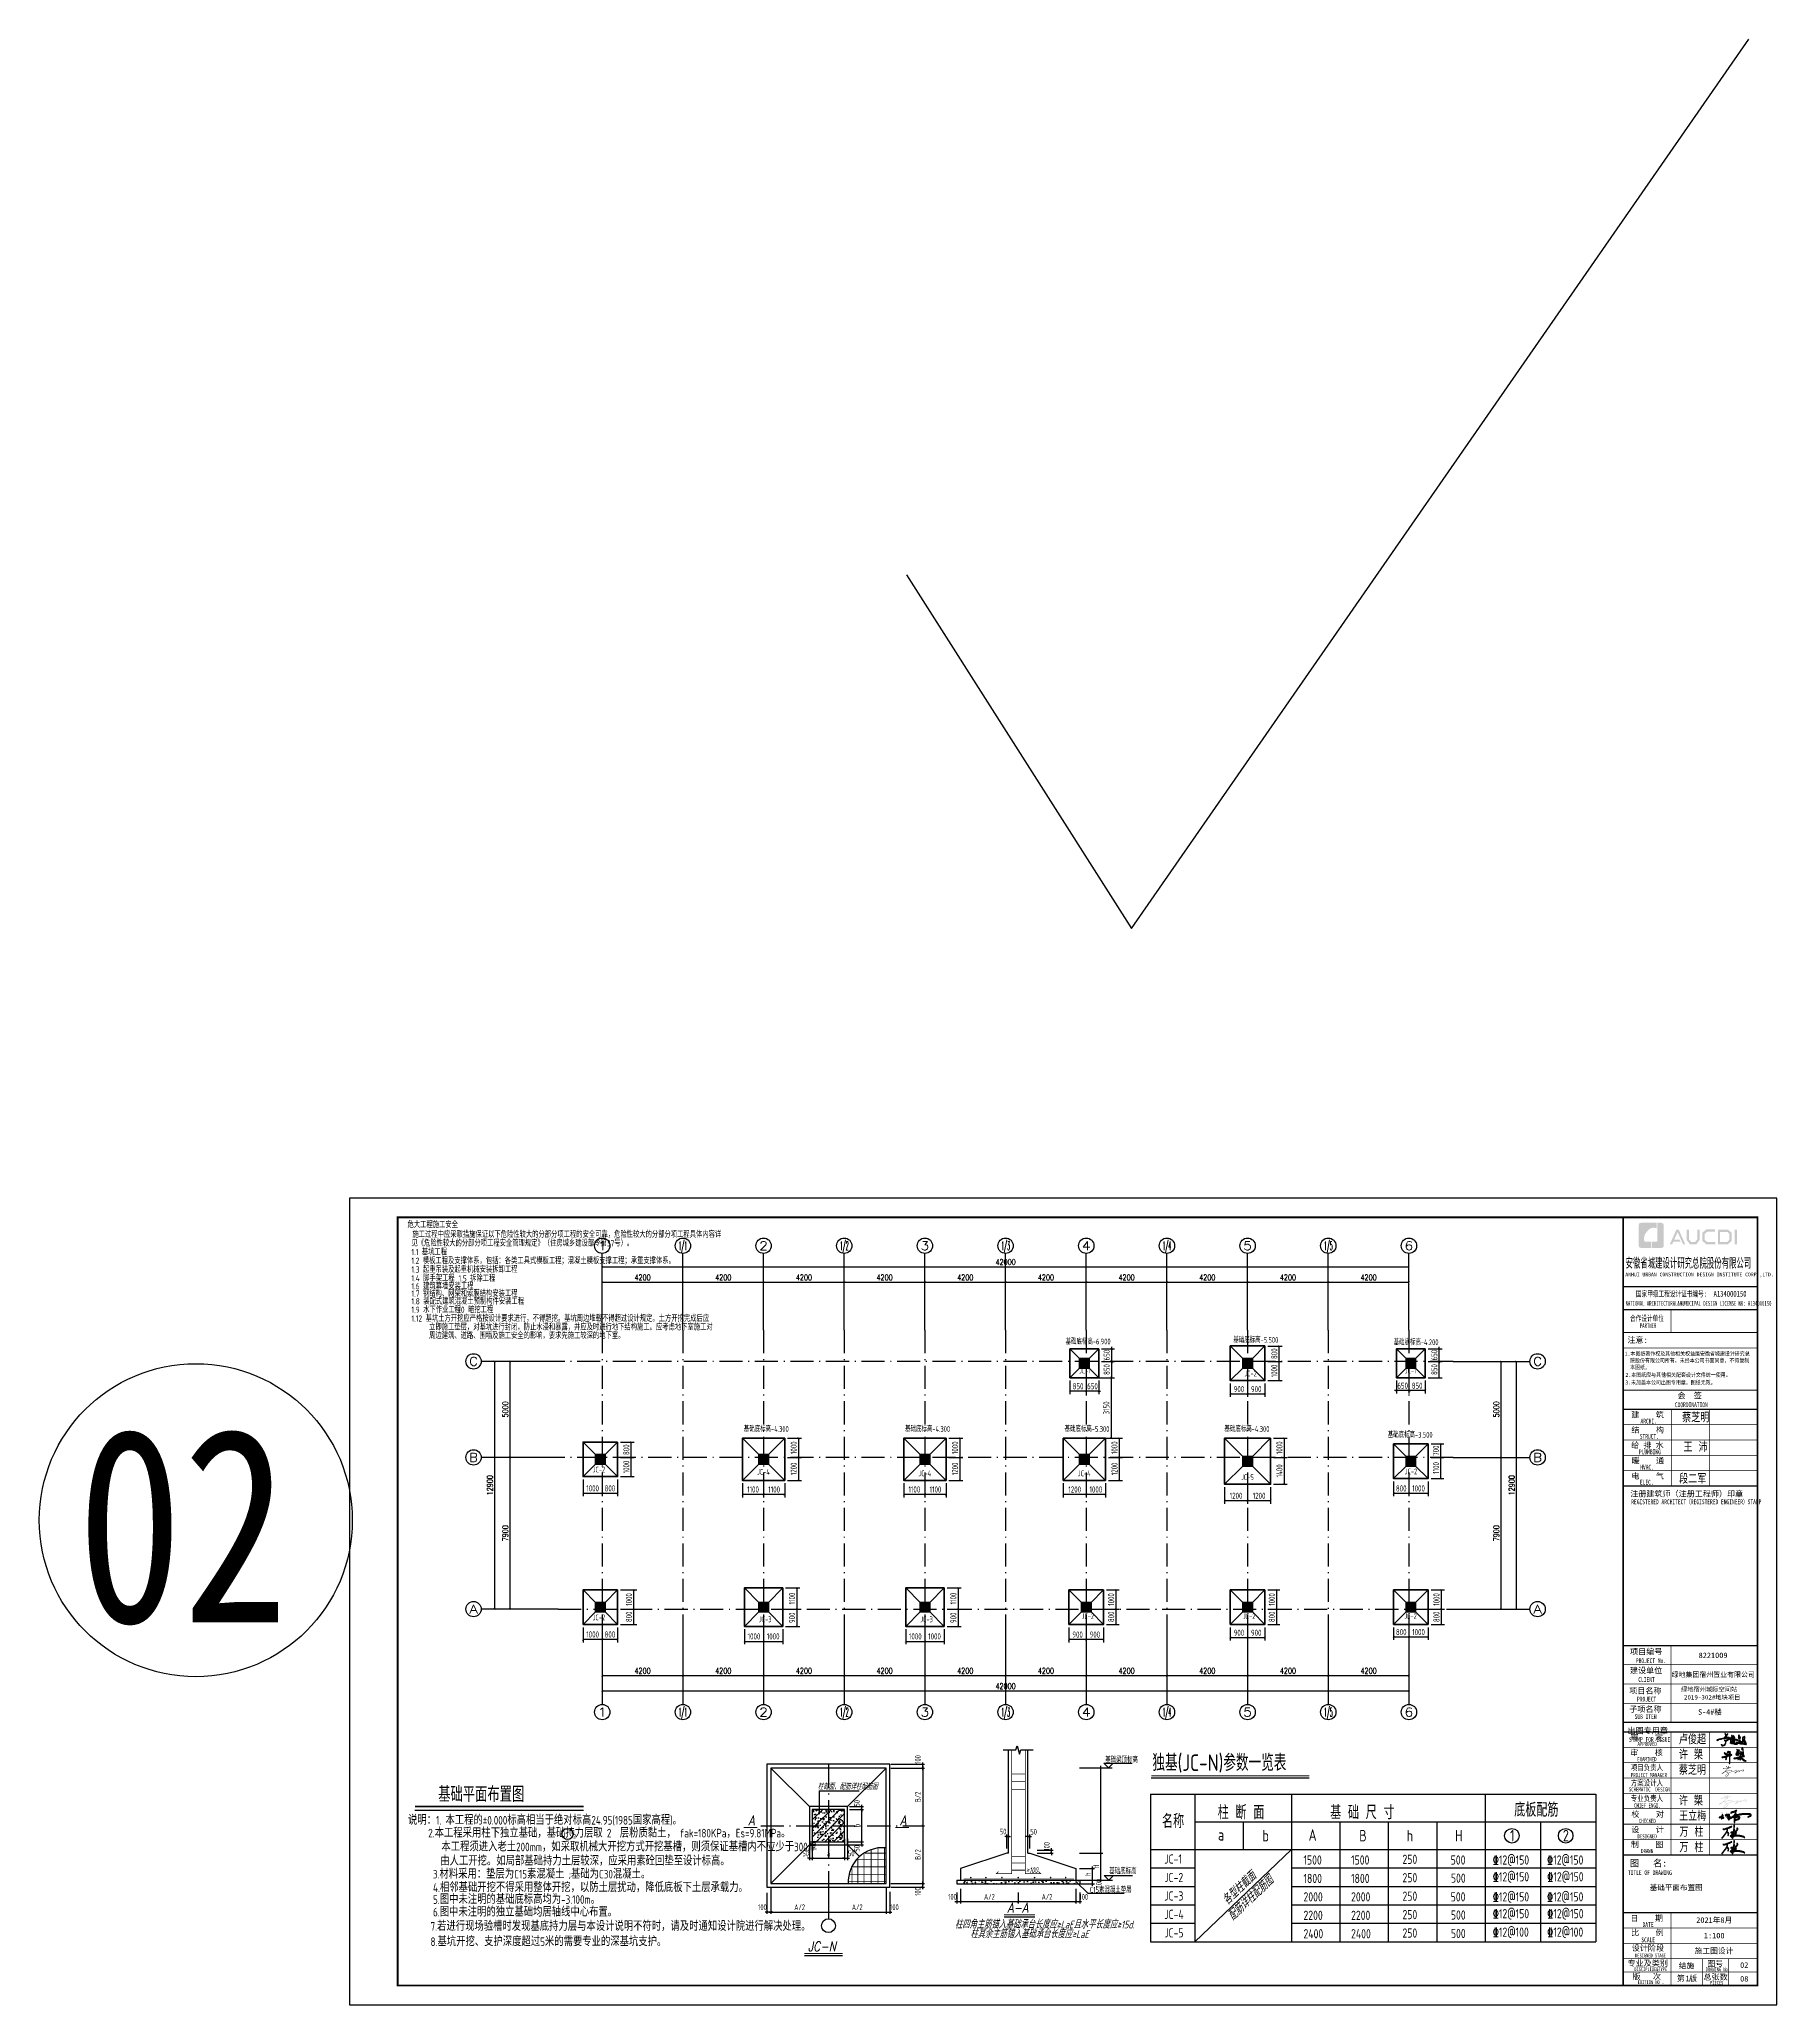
# Model space of a CAD drawing. Extents: x 169490 to 7584583, y -2399407 to 1374371.
# Drawn here: x 2527958 to 2618413, y 813191 to 915528 of the extents above; entities that cross this region are included whole.
import ezdxf
from ezdxf.enums import TextEntityAlignment as Align

# ---------------------------------------------------------------- set-up
doc = ezdxf.new("R2010")
doc.units = 0
doc.header["$LTSCALE"] = 100
doc.linetypes.add('D3轴线点划线', pattern=[18.5, 12, -3, 0.5, -3])
doc.linetypes.add('H3普通虚线', pattern=[4.2, 3, -1.2])
doc.layers.get('0').update_dxf_attribs({"linetype": 'CONTINUOUS'})
doc.layers.get('DEFPOINTS').update_dxf_attribs({"linetype": 'CONTINUOUS'})
for name, color, linetype in [('0P-标字', 7, 'CONTINUOUS'), ('350', 7, 'CONTINUOUS'), ('AXIS', 3, 'CONTINUOUS'), ('AXIS_TEXT', 4, 'CONTINUOUS'), ('bangtu$0$TEXT', 7, 'CONTINUOUS'), ('C-AXIS(轴号)', 3, 'CONTINUOUS'), ('C-AXIS-T(字)', 7, 'CONTINUOUS'), ('C-DOTE', 8, 'D3轴线点划线'), ('DIM', 3, 'CONTINUOUS'), ('dsptext_col', 2, 'CONTINUOUS'), ('LAYER1', 2, 'CONTINUOUS'), ('PUB_DIM', 3, 'CONTINUOUS'), ('PUB_TEXT', 4, 'CONTINUOUS'), ('PUB_TITLE', 4, 'CONTINUOUS'), ('S-BEAM-LINE1', 4, 'CONTINUOUS'), ('S-COLU-HATCH', 251, 'CONTINUOUS'), ('S-DETL-LINE2', 2, 'H3普通虚线'), ('S-SLAB-DIM', 92, 'CONTINUOUS'), ('S-SLAB-RTEXT', 7, 'CONTINUOUS'), ('S-WALL-WLINE1', 191, 'CONTINUOUS'), ('Sbz', 144, 'CONTINUOUS'), ('TEXT', 7, 'CONTINUOUS'), ('THIN', 190, 'CONTINUOUS'), ('图框', 140, 'CONTINUOUS'), ('图签文字', 147, 'CONTINUOUS'), ('折板线', 127, 'CONTINUOUS'), ('文字', 7, 'CONTINUOUS'), ('独立基础', 2, 'CONTINUOUS'), ('轴线圈', 253, 'CONTINUOUS'), ('钢筋线', 1, 'CONTINUOUS'), ('门编号', 6, 'CONTINUOUS')]:
    doc.layers.add(name, color=color, linetype=linetype)
for name, color, linetype, lineweight in [('S-COLU-LINE1', 6, 'CONTINUOUS', 18), ('可改文字', 6, 'CONTINUOUS', 18), ('图签', 147, 'CONTINUOUS', 18), ('承台', 32, 'CONTINUOUS', 35), ('独基', 110, 'CONTINUOUS', 35)]:
    doc.layers.add(name, color=color, linetype=linetype, lineweight=lineweight)
doc.styles.add('-宋体-结构', font='tssdeng2.shx', dxfattribs={"width": 0.8, "bigfont": 'hztxt.shx'})
doc.styles.add('_HZDX', font='tssdeng.shx', dxfattribs={"width": 0.8, "bigfont": 'tssdchn.shx'})
doc.styles.add('_TCH_AXIS', font='COMPLEX', dxfattribs={"bigfont": 'GBCBIG'})
doc.styles.add('_TCH_DIM_T3', font='SIMPLEX.shx', dxfattribs={"width": 0.705882, "bigfont": 'GBCBIG.shx'})
doc.styles.add('bangtu$0$FSJ', font='tssdeng.shx', dxfattribs={"width": 0.7, "bigfont": 'hztxt.shx'})
doc.styles.add('COMPLEX', font='COMPLEX')
doc.styles.add('HT', font='simhei.ttf')
doc.styles.add('ITALICT', font='italict', dxfattribs={"width": 0.8})
doc.styles.add('TSSD_Dimension', font='Tssdeng.shx', dxfattribs={"width": 0.7, "bigfont": 'tssdchn.shx'})
doc.styles.add('TSSD_REIN', font='tssdeng.shx', dxfattribs={"width": 0.7, "bigfont": 'hztxt.shx'})
doc.styles.add('X', font='tssdeng.shx', dxfattribs={"width": 0.7, "bigfont": 'hztxt.shx'})
doc.styles.add('宋体', font='')
doc.styles.add('建筑图签-1', font='simhei.ttf', dxfattribs={"width": 0.7})
doc.styles.add('建筑图签-2', font='TXT.shx', dxfattribs={"width": 0.5, "bigfont": 'HZTXT.shx'})
doc.styles.add('黑体', font='simhei.ttf', dxfattribs={"width": 0.7})
doc.styles.get('宋体').set_extended_font_data('SimSun')
doc.dimstyles.new('_TCH_ARCH&&100', dxfattribs={"dimtxt": 297.5, "dimasz": 100, "dimexe": 250, "dimexo": 300, "dimgap": 100, "dimtad": 1, "dimdec": 0, "dimzin": 0, "dimdsep": 46, "dimtxsty": '_TCH_DIM_T3', "dimblk": 'ARCHTICK', "dimcen": 0.09, "dimclrt": 7, "dimazin": 2, "dimtfac": 1, "dimtdec": 0, "dimtix": 1, "dimtmove": 2, "dimatfit": 3, "dimfxl": 1, "dimtolj": 1, "dimtzin": 0, "dimarcsym": 0})
doc.dimstyles.new('TSSD_100_100', dxfattribs={"dimtxt": 300, "dimasz": 100, "dimexe": 100, "dimexo": 250, "dimgap": 100, "dimtad": 1, "dimdec": 0, "dimzin": 0, "dimdsep": 46, "dimtxsty": 'TSSD_Dimension', "dimblk": 'ARCHTICK', "dimcen": 0, "dimdle": 100, "dimclrt": 7, "dimadec": 0, "dimazin": 0, "dimtfac": 1, "dimtdec": 0, "dimtix": 1, "dimtmove": 2, "dimatfit": 3, "dimfxl": 1, "dimtolj": 1, "dimtzin": 0, "dimarcsym": 0})
doc.dimstyles.new('TSSD_100_100$0', dxfattribs={"dimtxt": 320, "dimasz": 100, "dimexe": 150, "dimexo": 150, "dimgap": 100, "dimtad": 1, "dimdec": 0, "dimzin": 0, "dimdsep": 46, "dimtxsty": 'TSSD_Dimension', "dimblk": 'ARCHTICK', "dimcen": 0, "dimclrt": 7, "dimadec": 1, "dimazin": 0, "dimtfac": 1, "dimtdec": 0, "dimtix": 1, "dimtmove": 2, "dimatfit": 3, "dimldrblk": '_TSDBK', "dimfxl": 1, "dimtolj": 1, "dimtzin": 0, "dimarcsym": 0})
pattern_1 = [(50, (4261038, -1922695.3), (3643.693, -318.782), [381, -4191]), (355, (4261038, -1922695.3), (-704.857, 3821.133), [304.8, -3352.8]), (100.451, (4261341.5, -1922722), (2938.85, 3502.334), [323.8, -3561.8]), (46.1842, (4261038, -1921679.3), (5421.58, -840.847), [571.5, -6286.5]), (96.6356, (4261489.7, -1921749.4), (4748.085, 4948.51), [485.7, -5342.7]), (351.184, (4261038, -1921679.3), (4748.092, 4948.502), [457.2, -5029.2]), (21, (4261546, -1921933.3), (3032.298, -2045.31), [381, -4191]), (326, (4261546, -1921933.3), (1236.04, 3683.76), [304.8, -3352.8]), (71.4514, (4261798.6, -1922103.8), (4268.33, 1638.457), [323.8, -3561.8]), (37.5, (4261037.9, -1922695.3), (61.772, 1691.1008), [0, -3312.16, 0, -3403.6, 0, -3365.5]), (7.5, (4261037.9, -1922695.3), (1336.3933, 2003.6115), [0, -1940.56, 0, -3235.96, 0, -1282.7]), (327.5, (4259905, -1922695.3), (2711.812, -114.575), [0, -1270, 0, -3962.4, 0, -5257.8]), (317.5, (4259397, -1922695.3), (2962.5836, 508.53), [0, -1651, 0, -2631.44, 0, -3733.8])]

msp = doc.modelspace()

# ---------------------------------------------------------------- texts
at = {"layer": '0P-标字', "color": 80, "linetype": 'Continuous', "style": 'X', "width": 0.7}
for s, p in [('基础底标高-6.900', (2581390.9, 847483, 1800)), ('基础底标高-5.500', (2590124.5, 847565.1, 1800)), ('基础底标高-4.200', (2598470, 847446.8, 1800)), ('JC-1', (2582088.9, 845967.2)), ('JC-1', (2599045.8, 845967.2, 1800)), ('JC-2', (2590696.3, 845817.2, 300)), ('基础底标高-4.300', (2564635.7, 842927.2, 4500)), ('基础底标高-4.300', (2573035.7, 842927.2, 4500)), ('基础底标高-5.300', (2581335.7, 842927.2, 1800)), ('基础底标高-4.300', (2589661.6, 842927.2, 3300)), ('基础底标高-3.500', (2598161.6, 842627.2, 3300)), ('JC-2', (2556768.2, 840817.2, 1800)), ('JC-4', (2565324.6, 840697, 3000)), ('JC-4', (2573724.6, 840617.2, 3000)), ('JC-4', (2582024.6, 840617.2, 300)), ('JC-5', (2590524.6, 840417.2, 1800)), ('JC-2', (2599045.8, 840717.2, 1800)), ('JC-2', (2556768.2, 833117.2, 1800)), ('JC-3', (2565420.8, 833017.2, 3000)), ('JC-3', (2573820.8, 833017.2, 3000)), ('JC-2', (2582220.8, 833178.7, 300)), ('JC-2', (2590620.8, 833178.7, -2400)), ('JC-2', (2599020.8, 833178.7, 300))]:
    msp.add_text(s, height=300, dxfattribs=at).set_placement(p, align=Align.BOTTOM_LEFT)
at = {"layer": 'PUB_DIM', "color": 7, "style": 'TSSD_REIN', "oblique": 15, "width": 0.7}
for s, p in [('各型柱截面', (2589831.5, 818349.7)), ('配筋详柱配筋图', (2590116.6, 817540.9))]:
    msp.add_text(s, height=450, rotation=43.602819, dxfattribs=at).set_placement(p)
at = {"layer": 'PUB_TEXT', "color": 0, "style": '_HZDX', "width": 0.8}
msp.add_text('独基(JC-N)参数一览表', height=864, dxfattribs=at).set_placement((2585909.5, 825361.2))
at = {"layer": 'S-SLAB-RTEXT', "style": '-宋体-结构', "width": 0.8}
for s, p in [('说明：1. 本工程的%%P0.000标高相当于绝对标高24.95(1985国家高程)。', (2547154.9, 822567.9)), ('2.本工程采用柱下独立基础，基础持力层取 2  层粉质黏土， fak=180KPa，Es=9.81MPa。 ', (2548206.3, 821898.6)), ('      由人工开挖。如局部基础持力土层较深，应采用素砼回垫至设计标高。', (2547524.2, 820444.9)), ('      本工程须进入老土200mm，如采取机械大开挖方式开挖基槽，则须保证基槽内不应少于300厚', (2547580.9, 821179)), ('    3.材料采用：垫层为C15素混凝土 ;基础为C30混凝土。 ', (2547576.9, 819761.8)), ('    4.相邻基础开挖不得采用整体开挖，以防土层扰动，降低底板下土层承载力。', (2547581.4, 819061.4)), ('    6.图中未注明的独立基础均居轴线中心布置。', (2547581.4, 817787.5)), ('7.若进行现场验槽时发现基底持力层与本设计说明不符时，请及时通知设计院进行解决处理。', (2548326.8, 817043.4)), ('8.基坑开挖、支护深度超过5米的需要专业的深基坑支护。', (2548326.8, 816244.8))]:
    msp.add_text(s, height=450, dxfattribs=at).set_placement(p)
at = {"layer": 'S-SLAB-RTEXT', "color": 1, "style": '-宋体-结构', "width": 0.8}
for s, height, p in [('2', 225, (2555751.4, 821849.3)), ('    5.图中未注明的基础底标高均为-3.100m。', 450, (2547581.4, 818441.1))]:
    msp.add_text(s, height=height, dxfattribs=at).set_placement(p)
at = {"layer": 'TEXT', "color": 1, "width": 0.8}
for s, height, style, p in [('02', 10094.18, '黑体', (2529927.8, 833106.1)), ('JC-1', 480, 'TSSD_REIN', (2586529.5, 820534.2)), ('JC-2', 480, 'TSSD_REIN', (2586529.5, 819574.2)), ('JC-3', 480, 'TSSD_REIN', (2586529.5, 818614.2)), ('JC-4', 480, 'TSSD_REIN', (2586529.5, 817654.2)), ('JC-5', 480, 'TSSD_REIN', (2586529.5, 816694.2))]:
    msp.add_text(s, height=height, dxfattribs=dict(at, style=style)).set_placement(p)
at = {"layer": 'TEXT', "style": 'TSSD_REIN', "width": 0.8}
for s, height, p in [('名称', 720, (2586410, 822387.7)), ('柱 断 面', 720, (2589310.8, 822846.8)), ('基 础 尺 寸', 720, (2595164, 822846.8)), ('底板配筋 ', 720, (2604746.2, 822979.8)), ('a', 600, (2589325, 821739.5)), ('b', 600, (2591638.2, 821692.5)), ('A', 600, (2594045.2, 821729.5)), ('B', 600, (2596678.2, 821692.5)), ('h', 600, (2599147.1, 821692.5)), ('H', 600, (2601667.1, 821692.5)), ('1', 600, (2604529.6, 821695)), ('2', 600, (2607280.3, 821695)), ('1500', 480, (2593776.5, 820485.3)), ('1500', 480, (2596254.6, 820485.3)), ('250', 480, (2598931.5, 820522.3)), ('500', 480, (2601441.3, 820485.3)), ('1800', 480, (2593776.5, 819525.3)), ('1800', 480, (2596254.6, 819525.3)), ('250', 480, (2598931.5, 819562.3)), ('500', 480, (2601451.5, 819539.5)), ('2000', 480, (2593776.5, 818565.3)), ('2000', 480, (2596254.6, 818565.3)), ('250', 480, (2598931.5, 818602.3)), ('500', 480, (2601441.3, 818565.3)), ('2200', 480, (2593776.5, 817605.3)), ('2200', 480, (2596254.6, 817605.3)), ('250', 480, (2598931.5, 817642.3)), ('500', 480, (2601451.5, 817619.5)), ('2400', 480, (2593776.5, 816645.3)), ('2400', 480, (2596254.6, 816645.3)), ('250', 480, (2598931.5, 816682.3)), ('500', 480, (2601451.5, 816659.5))]:
    msp.add_text(s, height=height, dxfattribs=at).set_placement(p)
at = {"layer": 'TEXT', "color": 2, "style": 'TSSD_REIN', "width": 0.8}
for s, p in [('%%13212@150', (2603624.3, 820485.3)), ('%%13212@150', (2606449.3, 820485.3)), ('%%13212@150', (2603624.3, 819611.2)), ('%%13212@150', (2606459.1, 819611.2)), ('%%13212@150', (2603624.3, 818565.3)), ('%%13212@150', (2606449.3, 818565.3)), ('%%13212@150', (2603624.3, 817691.2)), ('%%13212@150', (2606459.1, 817691.2)), ('%%13212@100', (2603624.3, 816731.2)), ('%%13212@100', (2606459.1, 816731.2))]:
    msp.add_text(s, height=480, dxfattribs=at).set_placement(p)
at = {"layer": '可改文字', "color": 3, "style": '宋体'}
for s, p in [('S-4#楼', (2614323.7, 828290.5)), ('基础平面布置图', (2611799.3, 819156))]:
    msp.add_text(s, height=281.28, dxfattribs=at).set_placement(p)
at = {"layer": '图签', "color": 3, "style": '宋体'}
for s, p in [('02', (2616509.5, 815110.5)), ('08', (2616509.5, 814398.2))]:
    msp.add_text(s, height=286.68, dxfattribs=at).set_placement(p)
at = {"layer": '门编号', "color": 7, "style": 'TSSD_REIN', "width": 0.8}
msp.add_text('基础平面布置图', height=800, dxfattribs=at).set_placement((2548727.8, 823747.8))

# ---------------------------------------------------------------- blocks, each defined once
blk = doc.blocks.new('_ARCHTICK')
at = {"const_width": 0.15}
blk.add_lwpolyline([(-0.5, -0.5), (0.5, 0.5)], dxfattribs=at)
blk = doc.blocks.new('*D104')
at = {"layer": 'AXIS', "color": 0, "lineweight": -2, "transparency": 16777216}
for p, q in [((2557266, 848610), (2557266, 851860)), ((2557266, 851610), (2599266, 851610)), ((2599266, 848610), (2599266, 851860))]:
    blk.add_line(p, q, dxfattribs=at)
at = {"layer": 'DEFPOINTS', "color": 0, "transparency": 16777216}
for p in [(2599266, 851610), (2557266, 848310), (2599266, 848310)]:
    blk.add_point(p, dxfattribs=at)
at = {"layer": 'AXIS', "color": 0, "lineweight": -2, "transparency": 16777216, "xscale": 100, "yscale": 100, "zscale": 100, "rotation": 180}
blk.add_blockref('_ARCHTICK', (2557266, 851610), dxfattribs=at)
at = {"layer": 'AXIS', "color": 0, "lineweight": -2, "transparency": 16777216, "xscale": 100, "yscale": 100, "zscale": 100}
blk.add_blockref('_ARCHTICK', (2599266, 851610), dxfattribs=at)
at = {"layer": 'AXIS', "color": 7, "transparency": 16777216, "insert": (2578266, 851859), "char_height": 297.5, "attachment_point": 5, "style": '_TCH_DIM_T3'}
blk.add_mtext('\\A1;42000', dxfattribs=at)
blk = doc.blocks.new('*D105')
at = {"layer": 'AXIS', "color": 0, "lineweight": -2, "transparency": 16777216}
for p, q in [((2557266, 848610), (2557266, 851060)), ((2557266, 850810), (2561466, 850810)), ((2561466, 848610), (2561466, 851060))]:
    blk.add_line(p, q, dxfattribs=at)
at = {"layer": 'DEFPOINTS', "color": 0, "transparency": 16777216}
for p in [(2561466, 850810), (2557266, 848310), (2561466, 848310)]:
    blk.add_point(p, dxfattribs=at)
at = {"layer": 'AXIS', "color": 0, "lineweight": -2, "transparency": 16777216, "xscale": 100, "yscale": 100, "zscale": 100, "rotation": 180}
blk.add_blockref('_ARCHTICK', (2557266, 850810), dxfattribs=at)
at = {"layer": 'AXIS', "color": 0, "lineweight": -2, "transparency": 16777216, "xscale": 100, "yscale": 100, "zscale": 100}
blk.add_blockref('_ARCHTICK', (2561466, 850810), dxfattribs=at)
at = {"layer": 'AXIS', "color": 7, "transparency": 16777216, "insert": (2559366, 851059), "char_height": 297.5, "attachment_point": 5, "style": '_TCH_DIM_T3'}
blk.add_mtext('\\A1;4200', dxfattribs=at)
blk = doc.blocks.new('*D106')
at = {"layer": 'AXIS', "color": 0, "lineweight": -2, "transparency": 16777216}
for p, q in [((2561466, 848610), (2561466, 851060)), ((2561466, 850810), (2565666, 850810)), ((2565666, 848610), (2565666, 851060))]:
    blk.add_line(p, q, dxfattribs=at)
at = {"layer": 'DEFPOINTS', "color": 0, "transparency": 16777216}
for p in [(2565666, 850810), (2561466, 848310), (2565666, 848310)]:
    blk.add_point(p, dxfattribs=at)
at = {"layer": 'AXIS', "color": 0, "lineweight": -2, "transparency": 16777216, "xscale": 100, "yscale": 100, "zscale": 100, "rotation": 180}
blk.add_blockref('_ARCHTICK', (2561466, 850810), dxfattribs=at)
at = {"layer": 'AXIS', "color": 0, "lineweight": -2, "transparency": 16777216, "xscale": 100, "yscale": 100, "zscale": 100}
blk.add_blockref('_ARCHTICK', (2565666, 850810), dxfattribs=at)
at = {"layer": 'AXIS', "color": 7, "transparency": 16777216, "insert": (2563566, 851059), "char_height": 297.5, "attachment_point": 5, "style": '_TCH_DIM_T3'}
blk.add_mtext('\\A1;4200', dxfattribs=at)
blk = doc.blocks.new('*D107')
at = {"layer": 'AXIS', "color": 0, "lineweight": -2, "transparency": 16777216}
for p, q in [((2565666, 848610), (2565666, 851060)), ((2565666, 850810), (2569866, 850810)), ((2569866, 848610), (2569866, 851060))]:
    blk.add_line(p, q, dxfattribs=at)
at = {"layer": 'DEFPOINTS', "color": 0, "transparency": 16777216}
for p in [(2569866, 850810), (2565666, 848310), (2569866, 848310)]:
    blk.add_point(p, dxfattribs=at)
at = {"layer": 'AXIS', "color": 0, "lineweight": -2, "transparency": 16777216, "xscale": 100, "yscale": 100, "zscale": 100, "rotation": 180}
blk.add_blockref('_ARCHTICK', (2565666, 850810), dxfattribs=at)
at = {"layer": 'AXIS', "color": 0, "lineweight": -2, "transparency": 16777216, "xscale": 100, "yscale": 100, "zscale": 100}
blk.add_blockref('_ARCHTICK', (2569866, 850810), dxfattribs=at)
at = {"layer": 'AXIS', "color": 7, "transparency": 16777216, "insert": (2567766, 851059), "char_height": 297.5, "attachment_point": 5, "style": '_TCH_DIM_T3'}
blk.add_mtext('\\A1;4200', dxfattribs=at)
blk = doc.blocks.new('*D108')
at = {"layer": 'AXIS', "color": 0, "lineweight": -2, "transparency": 16777216}
for p, q in [((2569866, 848610), (2569866, 851060)), ((2569866, 850810), (2574066, 850810)), ((2574066, 848610), (2574066, 851060))]:
    blk.add_line(p, q, dxfattribs=at)
at = {"layer": 'DEFPOINTS', "color": 0, "transparency": 16777216}
for p in [(2574066, 850810), (2569866, 848310), (2574066, 848310)]:
    blk.add_point(p, dxfattribs=at)
at = {"layer": 'AXIS', "color": 0, "lineweight": -2, "transparency": 16777216, "xscale": 100, "yscale": 100, "zscale": 100, "rotation": 180}
blk.add_blockref('_ARCHTICK', (2569866, 850810), dxfattribs=at)
at = {"layer": 'AXIS', "color": 0, "lineweight": -2, "transparency": 16777216, "xscale": 100, "yscale": 100, "zscale": 100}
blk.add_blockref('_ARCHTICK', (2574066, 850810), dxfattribs=at)
at = {"layer": 'AXIS', "color": 7, "transparency": 16777216, "insert": (2571966, 851059), "char_height": 297.5, "attachment_point": 5, "style": '_TCH_DIM_T3'}
blk.add_mtext('\\A1;4200', dxfattribs=at)
blk = doc.blocks.new('*D109')
at = {"layer": 'AXIS', "color": 0, "lineweight": -2, "transparency": 16777216}
for p, q in [((2574066, 848610), (2574066, 851060)), ((2574066, 850810), (2578266, 850810)), ((2578266, 848610), (2578266, 851060))]:
    blk.add_line(p, q, dxfattribs=at)
at = {"layer": 'DEFPOINTS', "color": 0, "transparency": 16777216}
for p in [(2578266, 850810), (2574066, 848310), (2578266, 848310)]:
    blk.add_point(p, dxfattribs=at)
at = {"layer": 'AXIS', "color": 0, "lineweight": -2, "transparency": 16777216, "xscale": 100, "yscale": 100, "zscale": 100, "rotation": 180}
blk.add_blockref('_ARCHTICK', (2574066, 850810), dxfattribs=at)
at = {"layer": 'AXIS', "color": 0, "lineweight": -2, "transparency": 16777216, "xscale": 100, "yscale": 100, "zscale": 100}
blk.add_blockref('_ARCHTICK', (2578266, 850810), dxfattribs=at)
at = {"layer": 'AXIS', "color": 7, "transparency": 16777216, "insert": (2576166, 851059), "char_height": 297.5, "attachment_point": 5, "style": '_TCH_DIM_T3'}
blk.add_mtext('\\A1;4200', dxfattribs=at)
blk = doc.blocks.new('*D110')
at = {"layer": 'AXIS', "color": 0, "lineweight": -2, "transparency": 16777216}
for p, q in [((2578266, 848610), (2578266, 851060)), ((2578266, 850810), (2582466, 850810)), ((2582466, 848610), (2582466, 851060))]:
    blk.add_line(p, q, dxfattribs=at)
at = {"layer": 'DEFPOINTS', "color": 0, "transparency": 16777216}
for p in [(2582466, 850810), (2578266, 848310), (2582466, 848310)]:
    blk.add_point(p, dxfattribs=at)
at = {"layer": 'AXIS', "color": 0, "lineweight": -2, "transparency": 16777216, "xscale": 100, "yscale": 100, "zscale": 100, "rotation": 180}
blk.add_blockref('_ARCHTICK', (2578266, 850810), dxfattribs=at)
at = {"layer": 'AXIS', "color": 0, "lineweight": -2, "transparency": 16777216, "xscale": 100, "yscale": 100, "zscale": 100}
blk.add_blockref('_ARCHTICK', (2582466, 850810), dxfattribs=at)
at = {"layer": 'AXIS', "color": 7, "transparency": 16777216, "insert": (2580366, 851059), "char_height": 297.5, "attachment_point": 5, "style": '_TCH_DIM_T3'}
blk.add_mtext('\\A1;4200', dxfattribs=at)
blk = doc.blocks.new('*D111')
at = {"layer": 'AXIS', "color": 0, "lineweight": -2, "transparency": 16777216}
for p, q in [((2582466, 848610), (2582466, 851060)), ((2582466, 850810), (2586666, 850810)), ((2586666, 848610), (2586666, 851060))]:
    blk.add_line(p, q, dxfattribs=at)
at = {"layer": 'DEFPOINTS', "color": 0, "transparency": 16777216}
for p in [(2586666, 850810), (2582466, 848310), (2586666, 848310)]:
    blk.add_point(p, dxfattribs=at)
at = {"layer": 'AXIS', "color": 0, "lineweight": -2, "transparency": 16777216, "xscale": 100, "yscale": 100, "zscale": 100, "rotation": 180}
blk.add_blockref('_ARCHTICK', (2582466, 850810), dxfattribs=at)
at = {"layer": 'AXIS', "color": 0, "lineweight": -2, "transparency": 16777216, "xscale": 100, "yscale": 100, "zscale": 100}
blk.add_blockref('_ARCHTICK', (2586666, 850810), dxfattribs=at)
at = {"layer": 'AXIS', "color": 7, "transparency": 16777216, "insert": (2584566, 851059), "char_height": 297.5, "attachment_point": 5, "style": '_TCH_DIM_T3'}
blk.add_mtext('\\A1;4200', dxfattribs=at)
blk = doc.blocks.new('*D112')
at = {"layer": 'AXIS', "color": 0, "lineweight": -2, "transparency": 16777216}
for p, q in [((2586666, 848610), (2586666, 851060)), ((2586666, 850810), (2590866, 850810)), ((2590866, 848610), (2590866, 851060))]:
    blk.add_line(p, q, dxfattribs=at)
at = {"layer": 'DEFPOINTS', "color": 0, "transparency": 16777216}
for p in [(2590866, 850810), (2586666, 848310), (2590866, 848310)]:
    blk.add_point(p, dxfattribs=at)
at = {"layer": 'AXIS', "color": 0, "lineweight": -2, "transparency": 16777216, "xscale": 100, "yscale": 100, "zscale": 100, "rotation": 180}
blk.add_blockref('_ARCHTICK', (2586666, 850810), dxfattribs=at)
at = {"layer": 'AXIS', "color": 0, "lineweight": -2, "transparency": 16777216, "xscale": 100, "yscale": 100, "zscale": 100}
blk.add_blockref('_ARCHTICK', (2590866, 850810), dxfattribs=at)
at = {"layer": 'AXIS', "color": 7, "transparency": 16777216, "insert": (2588766, 851059), "char_height": 297.5, "attachment_point": 5, "style": '_TCH_DIM_T3'}
blk.add_mtext('\\A1;4200', dxfattribs=at)
blk = doc.blocks.new('*D113')
at = {"layer": 'AXIS', "color": 0, "lineweight": -2, "transparency": 16777216}
for p, q in [((2590866, 848610), (2590866, 851060)), ((2590866, 850810), (2595066, 850810)), ((2595066, 848610), (2595066, 851060))]:
    blk.add_line(p, q, dxfattribs=at)
at = {"layer": 'DEFPOINTS', "color": 0, "transparency": 16777216}
for p in [(2595066, 850810), (2590866, 848310), (2595066, 848310)]:
    blk.add_point(p, dxfattribs=at)
at = {"layer": 'AXIS', "color": 0, "lineweight": -2, "transparency": 16777216, "xscale": 100, "yscale": 100, "zscale": 100, "rotation": 180}
blk.add_blockref('_ARCHTICK', (2590866, 850810), dxfattribs=at)
at = {"layer": 'AXIS', "color": 0, "lineweight": -2, "transparency": 16777216, "xscale": 100, "yscale": 100, "zscale": 100}
blk.add_blockref('_ARCHTICK', (2595066, 850810), dxfattribs=at)
at = {"layer": 'AXIS', "color": 7, "transparency": 16777216, "insert": (2592966, 851059), "char_height": 297.5, "attachment_point": 5, "style": '_TCH_DIM_T3'}
blk.add_mtext('\\A1;4200', dxfattribs=at)
blk = doc.blocks.new('*D114')
at = {"layer": 'AXIS', "color": 0, "lineweight": -2, "transparency": 16777216}
for p, q in [((2595066, 848610), (2595066, 851060)), ((2595066, 850810), (2599266, 850810)), ((2599266, 848610), (2599266, 851060))]:
    blk.add_line(p, q, dxfattribs=at)
at = {"layer": 'DEFPOINTS', "color": 0, "transparency": 16777216}
for p in [(2599266, 850810), (2595066, 848310), (2599266, 848310)]:
    blk.add_point(p, dxfattribs=at)
at = {"layer": 'AXIS', "color": 0, "lineweight": -2, "transparency": 16777216, "xscale": 100, "yscale": 100, "zscale": 100, "rotation": 180}
blk.add_blockref('_ARCHTICK', (2595066, 850810), dxfattribs=at)
at = {"layer": 'AXIS', "color": 0, "lineweight": -2, "transparency": 16777216, "xscale": 100, "yscale": 100, "zscale": 100}
blk.add_blockref('_ARCHTICK', (2599266, 850810), dxfattribs=at)
at = {"layer": 'AXIS', "color": 7, "transparency": 16777216, "insert": (2597166, 851059), "char_height": 297.5, "attachment_point": 5, "style": '_TCH_DIM_T3'}
blk.add_mtext('\\A1;4200', dxfattribs=at)
blk = doc.blocks.new('*D115')
at = {"layer": 'AXIS', "color": 0, "lineweight": -2, "transparency": 16777216}
for p, q in [((2557266, 832528), (2557266, 829278)), ((2599266, 832528), (2599266, 829278)), ((2557266, 829528), (2599266, 829528))]:
    blk.add_line(p, q, dxfattribs=at)
at = {"layer": 'DEFPOINTS', "color": 0, "transparency": 16777216}
for p in [(2557266, 832828), (2599266, 832828), (2599266, 829528)]:
    blk.add_point(p, dxfattribs=at)
at = {"layer": 'AXIS', "color": 0, "lineweight": -2, "transparency": 16777216, "xscale": 100, "yscale": 100, "zscale": 100, "rotation": 180}
blk.add_blockref('_ARCHTICK', (2557266, 829528), dxfattribs=at)
at = {"layer": 'AXIS', "color": 0, "lineweight": -2, "transparency": 16777216, "xscale": 100, "yscale": 100, "zscale": 100}
blk.add_blockref('_ARCHTICK', (2599266, 829528), dxfattribs=at)
at = {"layer": 'AXIS', "color": 7, "transparency": 16777216, "insert": (2578266, 829776), "char_height": 297.5, "attachment_point": 5, "style": '_TCH_DIM_T3'}
blk.add_mtext('\\A1;42000', dxfattribs=at)
blk = doc.blocks.new('*D116')
at = {"layer": 'AXIS', "color": 0, "lineweight": -2, "transparency": 16777216}
for p, q in [((2557266, 832528), (2557266, 830078)), ((2561466, 832528), (2561466, 830078)), ((2557266, 830328), (2561466, 830328))]:
    blk.add_line(p, q, dxfattribs=at)
at = {"layer": 'DEFPOINTS', "color": 0, "transparency": 16777216}
for p in [(2557266, 832828), (2561466, 832828), (2561466, 830328)]:
    blk.add_point(p, dxfattribs=at)
at = {"layer": 'AXIS', "color": 0, "lineweight": -2, "transparency": 16777216, "xscale": 100, "yscale": 100, "zscale": 100, "rotation": 180}
blk.add_blockref('_ARCHTICK', (2557266, 830328), dxfattribs=at)
at = {"layer": 'AXIS', "color": 0, "lineweight": -2, "transparency": 16777216, "xscale": 100, "yscale": 100, "zscale": 100}
blk.add_blockref('_ARCHTICK', (2561466, 830328), dxfattribs=at)
at = {"layer": 'AXIS', "color": 7, "transparency": 16777216, "insert": (2559366, 830576), "char_height": 297.5, "attachment_point": 5, "style": '_TCH_DIM_T3'}
blk.add_mtext('\\A1;4200', dxfattribs=at)
blk = doc.blocks.new('*D117')
at = {"layer": 'AXIS', "color": 0, "lineweight": -2, "transparency": 16777216}
for p, q in [((2561466, 832528), (2561466, 830078)), ((2565666, 832528), (2565666, 830078)), ((2561466, 830328), (2565666, 830328))]:
    blk.add_line(p, q, dxfattribs=at)
at = {"layer": 'DEFPOINTS', "color": 0, "transparency": 16777216}
for p in [(2561466, 832828), (2565666, 832828), (2565666, 830328)]:
    blk.add_point(p, dxfattribs=at)
at = {"layer": 'AXIS', "color": 0, "lineweight": -2, "transparency": 16777216, "xscale": 100, "yscale": 100, "zscale": 100, "rotation": 180}
blk.add_blockref('_ARCHTICK', (2561466, 830328), dxfattribs=at)
at = {"layer": 'AXIS', "color": 0, "lineweight": -2, "transparency": 16777216, "xscale": 100, "yscale": 100, "zscale": 100}
blk.add_blockref('_ARCHTICK', (2565666, 830328), dxfattribs=at)
at = {"layer": 'AXIS', "color": 7, "transparency": 16777216, "insert": (2563566, 830576), "char_height": 297.5, "attachment_point": 5, "style": '_TCH_DIM_T3'}
blk.add_mtext('\\A1;4200', dxfattribs=at)
blk = doc.blocks.new('*D118')
at = {"layer": 'AXIS', "color": 0, "lineweight": -2, "transparency": 16777216}
for p, q in [((2565666, 832528), (2565666, 830078)), ((2569866, 832528), (2569866, 830078)), ((2565666, 830328), (2569866, 830328))]:
    blk.add_line(p, q, dxfattribs=at)
at = {"layer": 'DEFPOINTS', "color": 0, "transparency": 16777216}
for p in [(2565666, 832828), (2569866, 832828), (2569866, 830328)]:
    blk.add_point(p, dxfattribs=at)
at = {"layer": 'AXIS', "color": 0, "lineweight": -2, "transparency": 16777216, "xscale": 100, "yscale": 100, "zscale": 100, "rotation": 180}
blk.add_blockref('_ARCHTICK', (2565666, 830328), dxfattribs=at)
at = {"layer": 'AXIS', "color": 0, "lineweight": -2, "transparency": 16777216, "xscale": 100, "yscale": 100, "zscale": 100}
blk.add_blockref('_ARCHTICK', (2569866, 830328), dxfattribs=at)
at = {"layer": 'AXIS', "color": 7, "transparency": 16777216, "insert": (2567766, 830576), "char_height": 297.5, "attachment_point": 5, "style": '_TCH_DIM_T3'}
blk.add_mtext('\\A1;4200', dxfattribs=at)
blk = doc.blocks.new('*D119')
at = {"layer": 'AXIS', "color": 0, "lineweight": -2, "transparency": 16777216}
for p, q in [((2569866, 832528), (2569866, 830078)), ((2574066, 832528), (2574066, 830078)), ((2569866, 830328), (2574066, 830328))]:
    blk.add_line(p, q, dxfattribs=at)
at = {"layer": 'DEFPOINTS', "color": 0, "transparency": 16777216}
for p in [(2569866, 832828), (2574066, 832828), (2574066, 830328)]:
    blk.add_point(p, dxfattribs=at)
at = {"layer": 'AXIS', "color": 0, "lineweight": -2, "transparency": 16777216, "xscale": 100, "yscale": 100, "zscale": 100, "rotation": 180}
blk.add_blockref('_ARCHTICK', (2569866, 830328), dxfattribs=at)
at = {"layer": 'AXIS', "color": 0, "lineweight": -2, "transparency": 16777216, "xscale": 100, "yscale": 100, "zscale": 100}
blk.add_blockref('_ARCHTICK', (2574066, 830328), dxfattribs=at)
at = {"layer": 'AXIS', "color": 7, "transparency": 16777216, "insert": (2571966, 830576), "char_height": 297.5, "attachment_point": 5, "style": '_TCH_DIM_T3'}
blk.add_mtext('\\A1;4200', dxfattribs=at)
blk = doc.blocks.new('*D120')
at = {"layer": 'AXIS', "color": 0, "lineweight": -2, "transparency": 16777216}
for p, q in [((2574066, 832528), (2574066, 830078)), ((2578266, 832528), (2578266, 830078)), ((2574066, 830328), (2578266, 830328))]:
    blk.add_line(p, q, dxfattribs=at)
at = {"layer": 'DEFPOINTS', "color": 0, "transparency": 16777216}
for p in [(2574066, 832828), (2578266, 832828), (2578266, 830328)]:
    blk.add_point(p, dxfattribs=at)
at = {"layer": 'AXIS', "color": 0, "lineweight": -2, "transparency": 16777216, "xscale": 100, "yscale": 100, "zscale": 100, "rotation": 180}
blk.add_blockref('_ARCHTICK', (2574066, 830328), dxfattribs=at)
at = {"layer": 'AXIS', "color": 0, "lineweight": -2, "transparency": 16777216, "xscale": 100, "yscale": 100, "zscale": 100}
blk.add_blockref('_ARCHTICK', (2578266, 830328), dxfattribs=at)
at = {"layer": 'AXIS', "color": 7, "transparency": 16777216, "insert": (2576166, 830576), "char_height": 297.5, "attachment_point": 5, "style": '_TCH_DIM_T3'}
blk.add_mtext('\\A1;4200', dxfattribs=at)
blk = doc.blocks.new('*D121')
at = {"layer": 'AXIS', "color": 0, "lineweight": -2, "transparency": 16777216}
for p, q in [((2578266, 832528), (2578266, 830078)), ((2582466, 832528), (2582466, 830078)), ((2578266, 830328), (2582466, 830328))]:
    blk.add_line(p, q, dxfattribs=at)
at = {"layer": 'DEFPOINTS', "color": 0, "transparency": 16777216}
for p in [(2578266, 832828), (2582466, 832828), (2582466, 830328)]:
    blk.add_point(p, dxfattribs=at)
at = {"layer": 'AXIS', "color": 0, "lineweight": -2, "transparency": 16777216, "xscale": 100, "yscale": 100, "zscale": 100, "rotation": 180}
blk.add_blockref('_ARCHTICK', (2578266, 830328), dxfattribs=at)
at = {"layer": 'AXIS', "color": 0, "lineweight": -2, "transparency": 16777216, "xscale": 100, "yscale": 100, "zscale": 100}
blk.add_blockref('_ARCHTICK', (2582466, 830328), dxfattribs=at)
at = {"layer": 'AXIS', "color": 7, "transparency": 16777216, "insert": (2580366, 830576), "char_height": 297.5, "attachment_point": 5, "style": '_TCH_DIM_T3'}
blk.add_mtext('\\A1;4200', dxfattribs=at)
blk = doc.blocks.new('*D122')
at = {"layer": 'AXIS', "color": 0, "lineweight": -2, "transparency": 16777216}
for p, q in [((2582466, 832528), (2582466, 830078)), ((2586666, 832528), (2586666, 830078)), ((2582466, 830328), (2586666, 830328))]:
    blk.add_line(p, q, dxfattribs=at)
at = {"layer": 'DEFPOINTS', "color": 0, "transparency": 16777216}
for p in [(2582466, 832828), (2586666, 832828), (2586666, 830328)]:
    blk.add_point(p, dxfattribs=at)
at = {"layer": 'AXIS', "color": 0, "lineweight": -2, "transparency": 16777216, "xscale": 100, "yscale": 100, "zscale": 100, "rotation": 180}
blk.add_blockref('_ARCHTICK', (2582466, 830328), dxfattribs=at)
at = {"layer": 'AXIS', "color": 0, "lineweight": -2, "transparency": 16777216, "xscale": 100, "yscale": 100, "zscale": 100}
blk.add_blockref('_ARCHTICK', (2586666, 830328), dxfattribs=at)
at = {"layer": 'AXIS', "color": 7, "transparency": 16777216, "insert": (2584566, 830576), "char_height": 297.5, "attachment_point": 5, "style": '_TCH_DIM_T3'}
blk.add_mtext('\\A1;4200', dxfattribs=at)
blk = doc.blocks.new('*D123')
at = {"layer": 'AXIS', "color": 0, "lineweight": -2, "transparency": 16777216}
for p, q in [((2586666, 832528), (2586666, 830078)), ((2590866, 832528), (2590866, 830078)), ((2586666, 830328), (2590866, 830328))]:
    blk.add_line(p, q, dxfattribs=at)
at = {"layer": 'DEFPOINTS', "color": 0, "transparency": 16777216}
for p in [(2586666, 832828), (2590866, 832828), (2590866, 830328)]:
    blk.add_point(p, dxfattribs=at)
at = {"layer": 'AXIS', "color": 0, "lineweight": -2, "transparency": 16777216, "xscale": 100, "yscale": 100, "zscale": 100, "rotation": 180}
blk.add_blockref('_ARCHTICK', (2586666, 830328), dxfattribs=at)
at = {"layer": 'AXIS', "color": 0, "lineweight": -2, "transparency": 16777216, "xscale": 100, "yscale": 100, "zscale": 100}
blk.add_blockref('_ARCHTICK', (2590866, 830328), dxfattribs=at)
at = {"layer": 'AXIS', "color": 7, "transparency": 16777216, "insert": (2588766, 830576), "char_height": 297.5, "attachment_point": 5, "style": '_TCH_DIM_T3'}
blk.add_mtext('\\A1;4200', dxfattribs=at)
blk = doc.blocks.new('*D124')
at = {"layer": 'AXIS', "color": 0, "lineweight": -2, "transparency": 16777216}
for p, q in [((2590866, 832528), (2590866, 830078)), ((2595066, 832528), (2595066, 830078)), ((2590866, 830328), (2595066, 830328))]:
    blk.add_line(p, q, dxfattribs=at)
at = {"layer": 'DEFPOINTS', "color": 0, "transparency": 16777216}
for p in [(2590866, 832828), (2595066, 832828), (2595066, 830328)]:
    blk.add_point(p, dxfattribs=at)
at = {"layer": 'AXIS', "color": 0, "lineweight": -2, "transparency": 16777216, "xscale": 100, "yscale": 100, "zscale": 100, "rotation": 180}
blk.add_blockref('_ARCHTICK', (2590866, 830328), dxfattribs=at)
at = {"layer": 'AXIS', "color": 0, "lineweight": -2, "transparency": 16777216, "xscale": 100, "yscale": 100, "zscale": 100}
blk.add_blockref('_ARCHTICK', (2595066, 830328), dxfattribs=at)
at = {"layer": 'AXIS', "color": 7, "transparency": 16777216, "insert": (2592966, 830576), "char_height": 297.5, "attachment_point": 5, "style": '_TCH_DIM_T3'}
blk.add_mtext('\\A1;4200', dxfattribs=at)
blk = doc.blocks.new('*D125')
at = {"layer": 'AXIS', "color": 0, "lineweight": -2, "transparency": 16777216}
for p, q in [((2595066, 832528), (2595066, 830078)), ((2599266, 832528), (2599266, 830078)), ((2595066, 830328), (2599266, 830328))]:
    blk.add_line(p, q, dxfattribs=at)
at = {"layer": 'DEFPOINTS', "color": 0, "transparency": 16777216}
for p in [(2595066, 832828), (2599266, 832828), (2599266, 830328)]:
    blk.add_point(p, dxfattribs=at)
at = {"layer": 'AXIS', "color": 0, "lineweight": -2, "transparency": 16777216, "xscale": 100, "yscale": 100, "zscale": 100, "rotation": 180}
blk.add_blockref('_ARCHTICK', (2595066, 830328), dxfattribs=at)
at = {"layer": 'AXIS', "color": 0, "lineweight": -2, "transparency": 16777216, "xscale": 100, "yscale": 100, "zscale": 100}
blk.add_blockref('_ARCHTICK', (2599266, 830328), dxfattribs=at)
at = {"layer": 'AXIS', "color": 7, "transparency": 16777216, "insert": (2597166, 830576), "char_height": 297.5, "attachment_point": 5, "style": '_TCH_DIM_T3'}
blk.add_mtext('\\A1;4200', dxfattribs=at)
blk = doc.blocks.new('*D126')
at = {"layer": 'AXIS', "color": 0, "lineweight": -2, "transparency": 16777216}
for p, q in [((2601866, 846689), (2605116, 846689)), ((2604866, 833789), (2604866, 846689)), ((2601866, 833789), (2605116, 833789))]:
    blk.add_line(p, q, dxfattribs=at)
at = {"layer": 'DEFPOINTS', "color": 0, "transparency": 16777216}
for p in [(2601566, 846689), (2604866, 846689), (2601566, 833789)]:
    blk.add_point(p, dxfattribs=at)
at = {"layer": 'AXIS', "color": 0, "lineweight": -2, "transparency": 16777216, "xscale": 100, "yscale": 100, "zscale": 100}
for p, rotation in [((2604866, 846689), 90), ((2604866, 833789), 270)]:
    blk.add_blockref('_ARCHTICK', p, dxfattribs=dict(at, rotation=rotation))
at = {"layer": 'AXIS', "color": 7, "transparency": 16777216, "insert": (2604617, 840239), "char_height": 297.5, "attachment_point": 5, "rotation": 90, "style": '_TCH_DIM_T3'}
blk.add_mtext('\\A1;12900', dxfattribs=at)
blk = doc.blocks.new('*D127')
at = {"layer": 'AXIS', "color": 0, "lineweight": -2, "transparency": 16777216}
for p, q in [((2601866, 846689), (2604316, 846689)), ((2604066, 841689), (2604066, 846689)), ((2601866, 841689), (2604316, 841689))]:
    blk.add_line(p, q, dxfattribs=at)
at = {"layer": 'DEFPOINTS', "color": 0, "transparency": 16777216}
for p in [(2601566, 846689), (2604066, 846689), (2601566, 841689)]:
    blk.add_point(p, dxfattribs=at)
at = {"layer": 'AXIS', "color": 0, "lineweight": -2, "transparency": 16777216, "xscale": 100, "yscale": 100, "zscale": 100}
for p, rotation in [((2604066, 846689), 90), ((2604066, 841689), 270)]:
    blk.add_blockref('_ARCHTICK', p, dxfattribs=dict(at, rotation=rotation))
at = {"layer": 'AXIS', "color": 7, "transparency": 16777216, "insert": (2603817, 844189), "char_height": 297.5, "attachment_point": 5, "rotation": 90, "style": '_TCH_DIM_T3'}
blk.add_mtext('\\A1;5000', dxfattribs=at)
blk = doc.blocks.new('*D128')
at = {"layer": 'AXIS', "color": 0, "lineweight": -2, "transparency": 16777216}
for p, q in [((2601866, 841689), (2604316, 841689)), ((2604066, 833789), (2604066, 841689)), ((2601866, 833789), (2604316, 833789))]:
    blk.add_line(p, q, dxfattribs=at)
at = {"layer": 'DEFPOINTS', "color": 0, "transparency": 16777216}
for p in [(2601566, 841689), (2604066, 841689), (2601566, 833789)]:
    blk.add_point(p, dxfattribs=at)
at = {"layer": 'AXIS', "color": 0, "lineweight": -2, "transparency": 16777216, "xscale": 100, "yscale": 100, "zscale": 100}
for p, rotation in [((2604066, 841689), 90), ((2604066, 833789), 270)]:
    blk.add_blockref('_ARCHTICK', p, dxfattribs=dict(at, rotation=rotation))
at = {"layer": 'AXIS', "color": 7, "transparency": 16777216, "insert": (2603817, 837739), "char_height": 297.5, "attachment_point": 5, "rotation": 90, "style": '_TCH_DIM_T3'}
blk.add_mtext('\\A1;7900', dxfattribs=at)
blk = doc.blocks.new('*D129')
at = {"layer": 'AXIS', "color": 0, "lineweight": -2, "transparency": 16777216}
for p, q in [((2554666, 846689), (2551416, 846689)), ((2551666, 833789), (2551666, 846689)), ((2554666, 833789), (2551416, 833789))]:
    blk.add_line(p, q, dxfattribs=at)
at = {"layer": 'DEFPOINTS', "color": 0, "transparency": 16777216}
for p in [(2551666, 846689), (2554966, 846689), (2554966, 833789)]:
    blk.add_point(p, dxfattribs=at)
at = {"layer": 'AXIS', "color": 0, "lineweight": -2, "transparency": 16777216, "xscale": 100, "yscale": 100, "zscale": 100}
for p, rotation in [((2551666, 846689), 90), ((2551666, 833789), 270)]:
    blk.add_blockref('_ARCHTICK', p, dxfattribs=dict(at, rotation=rotation))
at = {"layer": 'AXIS', "color": 7, "transparency": 16777216, "insert": (2551417, 840239), "char_height": 297.5, "attachment_point": 5, "rotation": 90, "style": '_TCH_DIM_T3'}
blk.add_mtext('\\A1;12900', dxfattribs=at)
blk = doc.blocks.new('*D130')
at = {"layer": 'AXIS', "color": 0, "lineweight": -2, "transparency": 16777216}
for p, q in [((2554666, 846689), (2552216, 846689)), ((2552466, 841689), (2552466, 846689)), ((2554666, 841689), (2552216, 841689))]:
    blk.add_line(p, q, dxfattribs=at)
at = {"layer": 'DEFPOINTS', "color": 0, "transparency": 16777216}
for p in [(2552466, 846689), (2554966, 846689), (2554966, 841689)]:
    blk.add_point(p, dxfattribs=at)
at = {"layer": 'AXIS', "color": 0, "lineweight": -2, "transparency": 16777216, "xscale": 100, "yscale": 100, "zscale": 100}
for p, rotation in [((2552466, 846689), 90), ((2552466, 841689), 270)]:
    blk.add_blockref('_ARCHTICK', p, dxfattribs=dict(at, rotation=rotation))
at = {"layer": 'AXIS', "color": 7, "transparency": 16777216, "insert": (2552217, 844189), "char_height": 297.5, "attachment_point": 5, "rotation": 90, "style": '_TCH_DIM_T3'}
blk.add_mtext('\\A1;5000', dxfattribs=at)
blk = doc.blocks.new('*D131')
at = {"layer": 'AXIS', "color": 0, "lineweight": -2, "transparency": 16777216}
for p, q in [((2554666, 841689), (2552216, 841689)), ((2552466, 833789), (2552466, 841689)), ((2554666, 833789), (2552216, 833789))]:
    blk.add_line(p, q, dxfattribs=at)
at = {"layer": 'DEFPOINTS', "color": 0, "transparency": 16777216}
for p in [(2552466, 841689), (2554966, 841689), (2554966, 833789)]:
    blk.add_point(p, dxfattribs=at)
at = {"layer": 'AXIS', "color": 0, "lineweight": -2, "transparency": 16777216, "xscale": 100, "yscale": 100, "zscale": 100}
for p, rotation in [((2552466, 841689), 90), ((2552466, 833789), 270)]:
    blk.add_blockref('_ARCHTICK', p, dxfattribs=dict(at, rotation=rotation))
at = {"layer": 'AXIS', "color": 7, "transparency": 16777216, "insert": (2552217, 837739), "char_height": 297.5, "attachment_point": 5, "rotation": 90, "style": '_TCH_DIM_T3'}
blk.add_mtext('\\A1;7900', dxfattribs=at)
blk = doc.blocks.new('_AXISO')
blk.add_circle((0, 0), 0.5)
at = {"layer": 'AXIS_TEXT', "style": 'COMPLEX', "width": 1.041667}
blk.add_attdef('A', text='', height=0.56, dxfattribs=at).set_placement((-0.25, -0.28), (0.25, -0.28), align=Align.FIT)
blk = doc.blocks.new('*D20')
at = {"layer": 'DEFPOINTS', "color": 0, "transparency": 16777216}
for p in [(4911392, -1510563), (4911392, -1513563), (4912543, -1513563)]:
    blk.add_point(p, dxfattribs=at)
at = {"layer": 'DIM', "color": 0, "lineweight": -2, "transparency": 16777216}
for p, q in [((4912543, -1510463), (4912543, -1513663)), ((4911642, -1510563), (4912643, -1510563)), ((4911642, -1513563), (4912643, -1513563))]:
    blk.add_line(p, q, dxfattribs=at)
at = {"layer": 'DIM', "color": 0, "lineweight": -2, "transparency": 16777216, "xscale": 100, "yscale": 100, "zscale": 100}
for p, rotation in [((4912543, -1510563), 90), ((4912543, -1513563), 270)]:
    blk.add_blockref('_ARCHTICK', p, dxfattribs=dict(at, rotation=rotation))
at = {"layer": 'DIM', "color": 7, "transparency": 16777216, "insert": (4912293, -1512063), "char_height": 300, "attachment_point": 5, "rotation": 90, "style": 'TSSD_Dimension'}
blk.add_mtext('\\A1;B/2', dxfattribs=at)
blk = doc.blocks.new('*D21')
at = {"layer": 'DEFPOINTS', "color": 0, "transparency": 16777216}
for p in [(4910636, -1513803), (4910836, -1513763), (4910836, -1515058)]:
    blk.add_point(p, dxfattribs=at)
at = {"layer": 'DIM', "color": 0, "lineweight": -2, "transparency": 16777216}
for p, q in [((4910636, -1514053), (4910636, -1515158)), ((4910836, -1514013), (4910836, -1515158)), ((4910536, -1515058), (4910936, -1515058))]:
    blk.add_line(p, q, dxfattribs=at)
at = {"layer": 'DIM', "color": 0, "lineweight": -2, "transparency": 16777216, "xscale": 100, "yscale": 100, "zscale": 100, "rotation": 180}
blk.add_blockref('_ARCHTICK', (4910636, -1515058), dxfattribs=at)
at = {"layer": 'DIM', "color": 0, "lineweight": -2, "transparency": 16777216, "xscale": 100, "yscale": 100, "zscale": 100}
blk.add_blockref('_ARCHTICK', (4910836, -1515058), dxfattribs=at)
at = {"layer": 'DIM', "color": 7, "transparency": 16777216, "insert": (4911069, -1514808), "char_height": 300, "attachment_point": 5, "style": 'TSSD_Dimension'}
blk.add_mtext('\\A1;100', dxfattribs=at)
blk = doc.blocks.new('*D22')
at = {"layer": 'DEFPOINTS', "color": 0, "transparency": 16777216}
for p in [(4910636, -1513563), (4910636, -1513763), (4912542, -1513763)]:
    blk.add_point(p, dxfattribs=at)
at = {"layer": 'DIM', "color": 0, "lineweight": -2, "transparency": 16777216}
for p, q in [((4912542, -1513463), (4912542, -1513863)), ((4910886, -1513563), (4912642, -1513563)), ((4910886, -1513763), (4912642, -1513763))]:
    blk.add_line(p, q, dxfattribs=at)
at = {"layer": 'DIM', "color": 0, "lineweight": -2, "transparency": 16777216, "xscale": 100, "yscale": 100, "zscale": 100}
for p, rotation in [((4912542, -1513563), 90), ((4912542, -1513763), 270)]:
    blk.add_blockref('_ARCHTICK', p, dxfattribs=dict(at, rotation=rotation))
at = {"layer": 'DIM', "color": 7, "transparency": 16777216, "insert": (4912292, -1513990), "char_height": 300, "attachment_point": 5, "rotation": 90, "style": 'TSSD_Dimension'}
blk.add_mtext('\\A1;100', dxfattribs=at)
blk = doc.blocks.new('*D23')
at = {"layer": 'DEFPOINTS', "color": 0, "transparency": 16777216}
for p in [(4911392, -1507563), (4911392, -1510563), (4912543, -1510563)]:
    blk.add_point(p, dxfattribs=at)
at = {"layer": 'DIM', "color": 0, "lineweight": -2, "transparency": 16777216}
for p, q in [((4911642, -1507563), (4912643, -1507563)), ((4912543, -1507463), (4912543, -1510663)), ((4911642, -1510563), (4912643, -1510563))]:
    blk.add_line(p, q, dxfattribs=at)
at = {"layer": 'DIM', "color": 0, "lineweight": -2, "transparency": 16777216, "xscale": 100, "yscale": 100, "zscale": 100}
for p, rotation in [((4912543, -1507563), 90), ((4912543, -1510563), 270)]:
    blk.add_blockref('_ARCHTICK', p, dxfattribs=dict(at, rotation=rotation))
at = {"layer": 'DIM', "color": 7, "transparency": 16777216, "insert": (4912293, -1509063), "char_height": 300, "attachment_point": 5, "rotation": 90, "style": 'TSSD_Dimension'}
blk.add_mtext('\\A1;B/2', dxfattribs=at)
blk = doc.blocks.new('*D24')
at = {"layer": 'DEFPOINTS', "color": 0, "transparency": 16777216}
for p in [(4906796, -1510941), (4908476, -1510997), (4908476, -1512254)]:
    blk.add_point(p, dxfattribs=at)
at = {"layer": 'DIM', "color": 0, "lineweight": -2, "transparency": 16777216}
for p, q in [((4906796, -1511191), (4906796, -1512354)), ((4908476, -1511247), (4908476, -1512354)), ((4906696, -1512254), (4908576, -1512254))]:
    blk.add_line(p, q, dxfattribs=at)
at = {"layer": 'DIM', "color": 0, "lineweight": -2, "transparency": 16777216, "xscale": 100, "yscale": 100, "zscale": 100, "rotation": 180}
blk.add_blockref('_ARCHTICK', (4906796, -1512254), dxfattribs=at)
at = {"layer": 'DIM', "color": 0, "lineweight": -2, "transparency": 16777216, "xscale": 100, "yscale": 100, "zscale": 100}
blk.add_blockref('_ARCHTICK', (4908476, -1512254), dxfattribs=at)
at = {"layer": 'DIM', "color": 7, "transparency": 16777216, "insert": (4907636, -1512004), "char_height": 300, "attachment_point": 5, "style": 'TSSD_Dimension'}
blk.add_mtext('\\A1;a', dxfattribs=at)
blk = doc.blocks.new('*D25')
at = {"layer": 'DEFPOINTS', "color": 0, "transparency": 16777216}
for p in [(4906646, -1510941), (4906796, -1510941), (4906796, -1512254)]:
    blk.add_point(p, dxfattribs=at)
at = {"layer": 'DIM', "color": 0, "lineweight": -2, "transparency": 16777216}
for p, q in [((4906646, -1511191), (4906646, -1512354)), ((4906796, -1511191), (4906796, -1512354)), ((4906646, -1512254), (4906546, -1512254)), ((4906646, -1512254), (4906796, -1512254)), ((4906796, -1512254), (4906896, -1512254))]:
    blk.add_line(p, q, dxfattribs=at)
at = {"layer": 'DIM', "color": 0, "lineweight": -2, "transparency": 16777216, "xscale": 100, "yscale": 100, "zscale": 100}
blk.add_blockref('_ARCHTICK', (4906646, -1512254), dxfattribs=at)
at = {"layer": 'DIM', "color": 0, "lineweight": -2, "transparency": 16777216, "xscale": 100, "yscale": 100, "zscale": 100, "rotation": 180}
blk.add_blockref('_ARCHTICK', (4906796, -1512254), dxfattribs=at)
at = {"layer": 'DIM', "color": 7, "transparency": 16777216, "insert": (4906454, -1512004), "char_height": 300, "attachment_point": 5, "style": 'TSSD_Dimension'}
blk.add_mtext('\\A1;50', dxfattribs=at)
blk = doc.blocks.new('*D26')
at = {"layer": 'DEFPOINTS', "color": 0, "transparency": 16777216}
for p in [(4904436, -1513803), (4904636, -1513803), (4904436, -1515058)]:
    blk.add_point(p, dxfattribs=at)
at = {"layer": 'DIM', "color": 0, "lineweight": -2, "transparency": 16777216}
for p, q in [((4904436, -1514053), (4904436, -1515158)), ((4904636, -1514053), (4904636, -1515158)), ((4904736, -1515058), (4904336, -1515058))]:
    blk.add_line(p, q, dxfattribs=at)
at = {"layer": 'DIM', "color": 0, "lineweight": -2, "transparency": 16777216, "xscale": 100, "yscale": 100, "zscale": 100, "rotation": 180}
blk.add_blockref('_ARCHTICK', (4904436, -1515058), dxfattribs=at)
at = {"layer": 'DIM', "color": 0, "lineweight": -2, "transparency": 16777216, "xscale": 100, "yscale": 100, "zscale": 100}
blk.add_blockref('_ARCHTICK', (4904636, -1515058), dxfattribs=at)
at = {"layer": 'DIM', "color": 7, "transparency": 16777216, "insert": (4904201, -1514808), "char_height": 300, "attachment_point": 5, "style": 'TSSD_Dimension'}
blk.add_mtext('\\A1;100', dxfattribs=at)
blk = doc.blocks.new('*D27')
at = {"layer": 'DEFPOINTS', "color": 0, "transparency": 16777216}
for p in [(4904636, -1513563), (4907636, -1513563), (4907636, -1515058)]:
    blk.add_point(p, dxfattribs=at)
at = {"layer": 'DIM', "color": 0, "lineweight": -2, "transparency": 16777216}
for p, q in [((4904636, -1513813), (4904636, -1515158)), ((4907636, -1513813), (4907636, -1515158)), ((4904536, -1515058), (4907736, -1515058))]:
    blk.add_line(p, q, dxfattribs=at)
at = {"layer": 'DIM', "color": 0, "lineweight": -2, "transparency": 16777216, "xscale": 100, "yscale": 100, "zscale": 100, "rotation": 180}
blk.add_blockref('_ARCHTICK', (4904636, -1515058), dxfattribs=at)
at = {"layer": 'DIM', "color": 0, "lineweight": -2, "transparency": 16777216, "xscale": 100, "yscale": 100, "zscale": 100}
blk.add_blockref('_ARCHTICK', (4907636, -1515058), dxfattribs=at)
at = {"layer": 'DIM', "color": 7, "transparency": 16777216, "insert": (4906136, -1514808), "char_height": 300, "attachment_point": 5, "style": 'TSSD_Dimension'}
blk.add_mtext('\\A1;A/2', dxfattribs=at)
blk = doc.blocks.new('*D28')
at = {"layer": 'DEFPOINTS', "color": 0, "transparency": 16777216}
for p in [(4908476, -1510997), (4908626, -1510997), (4908626, -1512254)]:
    blk.add_point(p, dxfattribs=at)
at = {"layer": 'DIM', "color": 0, "lineweight": -2, "transparency": 16777216}
for p, q in [((4908476, -1511247), (4908476, -1512354)), ((4908626, -1511247), (4908626, -1512354)), ((4908476, -1512254), (4908376, -1512254)), ((4908476, -1512254), (4908626, -1512254)), ((4908626, -1512254), (4908726, -1512254))]:
    blk.add_line(p, q, dxfattribs=at)
at = {"layer": 'DIM', "color": 0, "lineweight": -2, "transparency": 16777216, "xscale": 100, "yscale": 100, "zscale": 100}
blk.add_blockref('_ARCHTICK', (4908476, -1512254), dxfattribs=at)
at = {"layer": 'DIM', "color": 0, "lineweight": -2, "transparency": 16777216, "xscale": 100, "yscale": 100, "zscale": 100, "rotation": 180}
blk.add_blockref('_ARCHTICK', (4908626, -1512254), dxfattribs=at)
at = {"layer": 'DIM', "color": 7, "transparency": 16777216, "insert": (4908823, -1512004), "char_height": 300, "attachment_point": 5, "style": 'TSSD_Dimension'}
blk.add_mtext('\\A1;50', dxfattribs=at)
blk = doc.blocks.new('*D29')
at = {"layer": 'DEFPOINTS', "color": 0, "transparency": 16777216}
for p in [(4907636, -1513563), (4910636, -1513563), (4910636, -1515058)]:
    blk.add_point(p, dxfattribs=at)
at = {"layer": 'DIM', "color": 0, "lineweight": -2, "transparency": 16777216}
for p, q in [((4907636, -1513813), (4907636, -1515158)), ((4910636, -1513813), (4910636, -1515158)), ((4907536, -1515058), (4910736, -1515058))]:
    blk.add_line(p, q, dxfattribs=at)
at = {"layer": 'DIM', "color": 0, "lineweight": -2, "transparency": 16777216, "xscale": 100, "yscale": 100, "zscale": 100, "rotation": 180}
blk.add_blockref('_ARCHTICK', (4907636, -1515058), dxfattribs=at)
at = {"layer": 'DIM', "color": 0, "lineweight": -2, "transparency": 16777216, "xscale": 100, "yscale": 100, "zscale": 100}
blk.add_blockref('_ARCHTICK', (4910636, -1515058), dxfattribs=at)
at = {"layer": 'DIM', "color": 7, "transparency": 16777216, "insert": (4909136, -1514808), "char_height": 300, "attachment_point": 5, "style": 'TSSD_Dimension'}
blk.add_mtext('\\A1;A/2', dxfattribs=at)
blk = doc.blocks.new('*D30')
at = {"layer": 'DEFPOINTS', "color": 0, "transparency": 16777216}
for p in [(4908373, -1511399), (4909369, -1511399), (4908373, -1511549)]:
    blk.add_point(p, dxfattribs=at)
at = {"layer": 'DIM', "color": 0, "lineweight": -2, "transparency": 16777216}
for p, q in [((4908623, -1511399), (4909469, -1511399)), ((4909369, -1511399), (4909369, -1511299)), ((4909369, -1511549), (4909369, -1511399)), ((4908623, -1511549), (4909469, -1511549)), ((4909369, -1511549), (4909369, -1511649))]:
    blk.add_line(p, q, dxfattribs=at)
at = {"layer": 'DIM', "color": 0, "lineweight": -2, "transparency": 16777216, "xscale": 100, "yscale": 100, "zscale": 100}
for p, rotation in [((4909369, -1511399), 270), ((4909369, -1511549), 90)]:
    blk.add_blockref('_ARCHTICK', p, dxfattribs=dict(at, rotation=rotation))
at = {"layer": 'DIM', "color": 7, "transparency": 16777216, "insert": (4909119, -1511742), "char_height": 300, "attachment_point": 5, "rotation": 90, "style": 'TSSD_Dimension'}
blk.add_mtext('\\A1;50', dxfattribs=at)
blk = doc.blocks.new('*D31')
at = {"layer": 'DEFPOINTS', "color": 0, "transparency": 16777216}
for p in [(4908476, -1509719), (4909369, -1509719), (4908373, -1511399)]:
    blk.add_point(p, dxfattribs=at)
at = {"layer": 'DIM', "color": 0, "lineweight": -2, "transparency": 16777216}
for p, q in [((4908726, -1509719), (4909469, -1509719)), ((4909369, -1511499), (4909369, -1509619)), ((4908623, -1511399), (4909469, -1511399))]:
    blk.add_line(p, q, dxfattribs=at)
at = {"layer": 'DIM', "color": 0, "lineweight": -2, "transparency": 16777216, "xscale": 100, "yscale": 100, "zscale": 100}
for p, rotation in [((4909369, -1509719), 90), ((4909369, -1511399), 270)]:
    blk.add_blockref('_ARCHTICK', p, dxfattribs=dict(at, rotation=rotation))
at = {"layer": 'DIM', "color": 7, "transparency": 16777216, "insert": (4909119, -1510559), "char_height": 300, "attachment_point": 5, "rotation": 90, "style": 'TSSD_Dimension'}
blk.add_mtext('\\A1;b', dxfattribs=at)
blk = doc.blocks.new('*D32')
at = {"layer": 'DEFPOINTS', "color": 0, "transparency": 16777216}
for p in [(4910636, -1507363), (4912543, -1507363), (4910636, -1507563)]:
    blk.add_point(p, dxfattribs=at)
at = {"layer": 'DIM', "color": 0, "lineweight": -2, "transparency": 16777216}
for p, q in [((4910886, -1507363), (4912643, -1507363)), ((4912543, -1507663), (4912543, -1507263)), ((4910886, -1507563), (4912643, -1507563))]:
    blk.add_line(p, q, dxfattribs=at)
at = {"layer": 'DIM', "color": 0, "lineweight": -2, "transparency": 16777216, "xscale": 100, "yscale": 100, "zscale": 100}
for p, rotation in [((4912543, -1507363), 90), ((4912543, -1507563), 270)]:
    blk.add_blockref('_ARCHTICK', p, dxfattribs=dict(at, rotation=rotation))
at = {"layer": 'DIM', "color": 7, "transparency": 16777216, "insert": (4912293, -1507114), "char_height": 300, "attachment_point": 5, "rotation": 90, "style": 'TSSD_Dimension'}
blk.add_mtext('\\A1;100', dxfattribs=at)
blk = doc.blocks.new('*D33')
at = {"layer": 'DEFPOINTS', "color": 0, "transparency": 16777216}
for p in [(4908476, -1509569), (4908476, -1509719), (4909369, -1509569)]:
    blk.add_point(p, dxfattribs=at)
at = {"layer": 'DIM', "color": 0, "lineweight": -2, "transparency": 16777216}
for p, q in [((4908726, -1509569), (4909469, -1509569)), ((4908726, -1509719), (4909469, -1509719)), ((4909369, -1509569), (4909369, -1509469)), ((4909369, -1509719), (4909369, -1509569)), ((4909369, -1509719), (4909369, -1509819))]:
    blk.add_line(p, q, dxfattribs=at)
at = {"layer": 'DIM', "color": 0, "lineweight": -2, "transparency": 16777216, "xscale": 100, "yscale": 100, "zscale": 100}
for p, rotation in [((4909369, -1509569), 270), ((4909369, -1509719), 90)]:
    blk.add_blockref('_ARCHTICK', p, dxfattribs=dict(at, rotation=rotation))
at = {"layer": 'DIM', "color": 7, "transparency": 16777216, "insert": (4909119, -1509396), "char_height": 300, "attachment_point": 5, "rotation": 90, "style": 'TSSD_Dimension'}
blk.add_mtext('\\A1;50', dxfattribs=at)
blk = doc.blocks.new('*D34')
at = {"layer": 'DEFPOINTS', "color": 0, "transparency": 16777216}
for p in [(4910110, -1525774), (4910310, -1525974), (4910310, -1526699)]:
    blk.add_point(p, dxfattribs=at)
at = {"layer": 'DIM', "color": 0, "lineweight": -2, "transparency": 16777216}
for p, q in [((4910010, -1526699), (4910410, -1526699)), ((4910110, -1526024), (4910110, -1526799)), ((4910310, -1526224), (4910310, -1526799))]:
    blk.add_line(p, q, dxfattribs=at)
at = {"layer": 'DIM', "color": 0, "lineweight": -2, "transparency": 16777216, "xscale": 100, "yscale": 100, "zscale": 100, "rotation": 180}
blk.add_blockref('_ARCHTICK', (4910110, -1526699), dxfattribs=at)
at = {"layer": 'DIM', "color": 0, "lineweight": -2, "transparency": 16777216, "xscale": 100, "yscale": 100, "zscale": 100}
blk.add_blockref('_ARCHTICK', (4910310, -1526699), dxfattribs=at)
at = {"layer": 'DIM', "color": 7, "transparency": 16777216, "insert": (4910525, -1526449), "char_height": 300, "attachment_point": 5, "style": 'TSSD_Dimension'}
blk.add_mtext('\\A1;100', dxfattribs=at)
blk = doc.blocks.new('*D10')
at = {"layer": 'DEFPOINTS', "color": 0, "transparency": 16777216}
for p in [(4910110, -1525774), (4907110, -1525974), (4910110, -1526699)]:
    blk.add_point(p, dxfattribs=at)
at = {"layer": 'DIM', "color": 0, "lineweight": -2, "transparency": 16777216}
for p, q in [((4907010, -1526699), (4910210, -1526699)), ((4907110, -1526224), (4907110, -1526799)), ((4910110, -1526024), (4910110, -1526799))]:
    blk.add_line(p, q, dxfattribs=at)
at = {"layer": 'DIM', "color": 0, "lineweight": -2, "transparency": 16777216, "xscale": 100, "yscale": 100, "zscale": 100, "rotation": 180}
blk.add_blockref('_ARCHTICK', (4907110, -1526699), dxfattribs=at)
at = {"layer": 'DIM', "color": 0, "lineweight": -2, "transparency": 16777216, "xscale": 100, "yscale": 100, "zscale": 100}
blk.add_blockref('_ARCHTICK', (4910110, -1526699), dxfattribs=at)
at = {"layer": 'DIM', "color": 7, "transparency": 16777216, "insert": (4908610, -1526449), "char_height": 300, "attachment_point": 5, "style": 'TSSD_Dimension'}
blk.add_mtext('\\A1;A/2', dxfattribs=at)
blk = doc.blocks.new('*D11')
at = {"layer": 'DEFPOINTS', "color": 0, "transparency": 16777216}
for p in [(4904110, -1525774), (4903910, -1525974), (4904110, -1526699)]:
    blk.add_point(p, dxfattribs=at)
at = {"layer": 'DIM', "color": 0, "lineweight": -2, "transparency": 16777216}
for p, q in [((4903810, -1526699), (4904210, -1526699)), ((4903910, -1526224), (4903910, -1526799)), ((4904110, -1526024), (4904110, -1526799))]:
    blk.add_line(p, q, dxfattribs=at)
at = {"layer": 'DIM', "color": 0, "lineweight": -2, "transparency": 16777216, "xscale": 100, "yscale": 100, "zscale": 100, "rotation": 180}
blk.add_blockref('_ARCHTICK', (4903910, -1526699), dxfattribs=at)
at = {"layer": 'DIM', "color": 0, "lineweight": -2, "transparency": 16777216, "xscale": 100, "yscale": 100, "zscale": 100}
blk.add_blockref('_ARCHTICK', (4904110, -1526699), dxfattribs=at)
at = {"layer": 'DIM', "color": 7, "transparency": 16777216, "insert": (4903688, -1526449), "char_height": 300, "attachment_point": 5, "style": 'TSSD_Dimension'}
blk.add_mtext('\\A1;100', dxfattribs=at)
blk = doc.blocks.new('*D12')
at = {"layer": 'DEFPOINTS', "color": 0, "transparency": 16777216}
for p in [(4904110, -1525774), (4907110, -1525974), (4907110, -1526699)]:
    blk.add_point(p, dxfattribs=at)
at = {"layer": 'DIM', "color": 0, "lineweight": -2, "transparency": 16777216}
for p, q in [((4904010, -1526699), (4907210, -1526699)), ((4904110, -1526024), (4904110, -1526799)), ((4907110, -1526224), (4907110, -1526799))]:
    blk.add_line(p, q, dxfattribs=at)
at = {"layer": 'DIM', "color": 0, "lineweight": -2, "transparency": 16777216, "xscale": 100, "yscale": 100, "zscale": 100, "rotation": 180}
blk.add_blockref('_ARCHTICK', (4904110, -1526699), dxfattribs=at)
at = {"layer": 'DIM', "color": 0, "lineweight": -2, "transparency": 16777216, "xscale": 100, "yscale": 100, "zscale": 100}
blk.add_blockref('_ARCHTICK', (4907110, -1526699), dxfattribs=at)
at = {"layer": 'DIM', "color": 7, "transparency": 16777216, "insert": (4905610, -1526449), "char_height": 300, "attachment_point": 5, "style": 'TSSD_Dimension'}
blk.add_mtext('\\A1;A/2', dxfattribs=at)
blk = doc.blocks.new('*D13')
at = {"layer": 'DEFPOINTS', "color": 0, "transparency": 16777216}
for p in [(4910052, -1524174), (4911418, -1524174), (4910052, -1525574)]:
    blk.add_point(p, dxfattribs=at)
at = {"layer": 'DIM', "color": 0, "lineweight": -2, "transparency": 16777216}
for p, q in [((4910302, -1524174), (4911518, -1524174)), ((4911418, -1525674), (4911418, -1524074)), ((4910302, -1525574), (4911518, -1525574))]:
    blk.add_line(p, q, dxfattribs=at)
at = {"layer": 'DIM', "color": 0, "lineweight": -2, "transparency": 16777216, "xscale": 100, "yscale": 100, "zscale": 100}
for p, rotation in [((4911418, -1524174), 90), ((4911418, -1525574), 270)]:
    blk.add_blockref('_ARCHTICK', p, dxfattribs=dict(at, rotation=rotation))
at = {"layer": 'DIM', "color": 7, "transparency": 16777216, "insert": (4911168, -1524874), "char_height": 300, "attachment_point": 5, "rotation": 90, "style": 'TSSD_Dimension'}
blk.add_mtext('\\A1;H', dxfattribs=at)
blk = doc.blocks.new('*D14')
at = {"layer": 'DEFPOINTS', "color": 0, "transparency": 16777216}
for p in [(4910052, -1525574), (4910052, -1525774), (4910984, -1525574)]:
    blk.add_point(p, dxfattribs=at)
at = {"layer": 'DIM', "color": 0, "lineweight": -2, "transparency": 16777216}
for p, q in [((4910302, -1525574), (4911084, -1525574)), ((4910302, -1525774), (4911084, -1525774)), ((4910984, -1525874), (4910984, -1525474))]:
    blk.add_line(p, q, dxfattribs=at)
at = {"layer": 'DIM', "color": 0, "lineweight": -2, "transparency": 16777216, "xscale": 100, "yscale": 100, "zscale": 100}
for p, rotation in [((4910984, -1525574), 90), ((4910984, -1525774), 270)]:
    blk.add_blockref('_ARCHTICK', p, dxfattribs=dict(at, rotation=rotation))
at = {"layer": 'DIM', "color": 7, "transparency": 16777216, "insert": (4911303, -1525740), "char_height": 300, "attachment_point": 5, "rotation": 90, "style": 'TSSD_Dimension'}
blk.add_mtext('\\A1;100', dxfattribs=at)
blk = doc.blocks.new('*D15')
at = {"layer": 'DEFPOINTS', "color": 0, "transparency": 16777216}
for p in [(4910052, -1524974), (4910052, -1525574), (4910984, -1524974)]:
    blk.add_point(p, dxfattribs=at)
at = {"layer": 'DIM', "color": 0, "lineweight": -2, "transparency": 16777216}
for p, q in [((4910302, -1524974), (4911084, -1524974)), ((4910302, -1525574), (4911084, -1525574)), ((4910984, -1525674), (4910984, -1524874))]:
    blk.add_line(p, q, dxfattribs=at)
at = {"layer": 'DIM', "color": 0, "lineweight": -2, "transparency": 16777216, "xscale": 100, "yscale": 100, "zscale": 100}
for p, rotation in [((4910984, -1524974), 90), ((4910984, -1525574), 270)]:
    blk.add_blockref('_ARCHTICK', p, dxfattribs=dict(at, rotation=rotation))
at = {"layer": 'DIM', "color": 7, "transparency": 16777216, "insert": (4910734, -1525274), "char_height": 300, "attachment_point": 5, "rotation": 90, "style": 'TSSD_Dimension'}
blk.add_mtext('\\A1;h', dxfattribs=at)
blk = doc.blocks.new('*D16')
at = {"layer": 'DEFPOINTS', "color": 0, "transparency": 16777216}
for p in [(4906610, -1523302), (4906510, -1524174), (4906610, -1524174)]:
    blk.add_point(p, dxfattribs=at)
at = {"layer": 'TEXT', "color": 0, "lineweight": -2, "transparency": 16777216}
for p, q in [((4906510, -1523302), (4906410, -1523302)), ((4906510, -1523924), (4906510, -1523202)), ((4906510, -1523302), (4906610, -1523302)), ((4906610, -1523924), (4906610, -1523202)), ((4906610, -1523302), (4906710, -1523302))]:
    blk.add_line(p, q, dxfattribs=at)
at = {"layer": 'TEXT', "color": 0, "lineweight": -2, "transparency": 16777216, "xscale": 100, "yscale": 100, "zscale": 100}
blk.add_blockref('_ARCHTICK', (4906510, -1523302), dxfattribs=at)
at = {"layer": 'TEXT', "color": 0, "lineweight": -2, "transparency": 16777216, "xscale": 100, "yscale": 100, "zscale": 100, "rotation": 180}
blk.add_blockref('_ARCHTICK', (4906610, -1523302), dxfattribs=at)
at = {"layer": 'TEXT', "color": 7, "transparency": 16777216, "insert": (4906322, -1523052), "char_height": 300, "attachment_point": 5, "style": 'TSSD_Dimension'}
blk.add_mtext('\\A1;50', dxfattribs=at)
blk = doc.blocks.new('*D17')
at = {"layer": 'DEFPOINTS', "color": 0, "transparency": 16777216}
for p in [(4907710, -1523302), (4907610, -1524174), (4907710, -1524174)]:
    blk.add_point(p, dxfattribs=at)
at = {"layer": 'TEXT', "color": 0, "lineweight": -2, "transparency": 16777216}
for p, q in [((4907610, -1523302), (4907510, -1523302)), ((4907610, -1523924), (4907610, -1523202)), ((4907610, -1523302), (4907710, -1523302)), ((4907710, -1523924), (4907710, -1523202)), ((4907710, -1523302), (4907810, -1523302))]:
    blk.add_line(p, q, dxfattribs=at)
at = {"layer": 'TEXT', "color": 0, "lineweight": -2, "transparency": 16777216, "xscale": 100, "yscale": 100, "zscale": 100}
blk.add_blockref('_ARCHTICK', (4907610, -1523302), dxfattribs=at)
at = {"layer": 'TEXT', "color": 0, "lineweight": -2, "transparency": 16777216, "xscale": 100, "yscale": 100, "zscale": 100, "rotation": 180}
blk.add_blockref('_ARCHTICK', (4907710, -1523302), dxfattribs=at)
at = {"layer": 'TEXT', "color": 7, "transparency": 16777216, "insert": (4907914, -1523062), "char_height": 300, "attachment_point": 5, "style": 'TSSD_Dimension'}
blk.add_mtext('\\A1;50', dxfattribs=at)
blk = doc.blocks.new('*D18')
at = {"layer": 'DEFPOINTS', "color": 0, "transparency": 16777216}
for p in [(4907840, -1524012), (4907840, -1524174), (4908835, -1524012)]:
    blk.add_point(p, dxfattribs=at)
at = {"layer": 'TEXT', "color": 0, "lineweight": -2, "transparency": 16777216}
for p, q in [((4908090, -1524012), (4908935, -1524012)), ((4908090, -1524174), (4908935, -1524174)), ((4908835, -1524012), (4908835, -1523912)), ((4908835, -1524174), (4908835, -1524012)), ((4908835, -1524174), (4908835, -1524274))]:
    blk.add_line(p, q, dxfattribs=at)
at = {"layer": 'TEXT', "color": 0, "lineweight": -2, "transparency": 16777216, "xscale": 100, "yscale": 100, "zscale": 100}
for p, rotation in [((4908835, -1524012), 270), ((4908835, -1524174), 90)]:
    blk.add_blockref('_ARCHTICK', p, dxfattribs=dict(at, rotation=rotation))
at = {"layer": 'TEXT', "color": 7, "transparency": 16777216, "insert": (4908595, -1523820), "char_height": 300, "attachment_point": 5, "rotation": 90, "style": 'TSSD_Dimension'}
blk.add_mtext('\\A1;100', dxfattribs=at)
blk = doc.blocks.new('*D19')
at = {"layer": 'DEFPOINTS', "color": 0, "transparency": 16777216}
for p in [(4910052, -1519727), (4911418, -1519727), (4910052, -1524174)]:
    blk.add_point(p, dxfattribs=at)
at = {"layer": 'DIM', "color": 0, "lineweight": -2, "transparency": 16777216}
for p, q in [((4911418, -1524274), (4911418, -1519627)), ((4910302, -1519727), (4911518, -1519727)), ((4910302, -1524174), (4911518, -1524174))]:
    blk.add_line(p, q, dxfattribs=at)
at = {"layer": 'DIM', "color": 0, "lineweight": -2, "transparency": 16777216, "xscale": 100, "yscale": 100, "zscale": 100}
for p, rotation in [((4911418, -1519727), 90), ((4911418, -1524174), 270)]:
    blk.add_blockref('_ARCHTICK', p, dxfattribs=dict(at, rotation=rotation))
at = {"layer": 'DIM', "color": 7, "transparency": 16777216, "insert": (4911168, -1521951), "char_height": 300, "attachment_point": 5, "rotation": 90, "style": 'TSSD_Dimension'}
blk.add_mtext('\\A1;  ', dxfattribs=at)
blk = doc.blocks.new('*D132')
at = {"layer": 'DEFPOINTS', "color": 0, "ltscale": 10, "transparency": 16777216}
for p in [(2557266, 832989), (2557266, 832209), (2558066, 832989)]:
    blk.add_point(p, dxfattribs=at)
at = {"layer": 'S-SLAB-DIM', "color": 0, "lineweight": -2, "ltscale": 10, "transparency": 16777216}
for p, q in [((2557266, 832839), (2557266, 832059)), ((2558066, 832209), (2557266, 832209)), ((2558066, 832839), (2558066, 832059))]:
    blk.add_line(p, q, dxfattribs=at)
at = {"layer": 'S-SLAB-DIM', "color": 0, "lineweight": -2, "ltscale": 10, "transparency": 16777216, "xscale": 100, "yscale": 100, "zscale": 100, "rotation": 180}
blk.add_blockref('_ARCHTICK', (2557266, 832209), dxfattribs=at)
at = {"layer": 'S-SLAB-DIM', "color": 0, "lineweight": -2, "ltscale": 10, "transparency": 16777216, "xscale": 100, "yscale": 100, "zscale": 100}
blk.add_blockref('_ARCHTICK', (2558066, 832209), dxfattribs=at)
at = {"layer": 'S-SLAB-DIM', "color": 7, "ltscale": 10, "transparency": 16777216, "insert": (2557666, 832469), "char_height": 320, "attachment_point": 5, "style": 'TSSD_Dimension'}
blk.add_mtext('\\A1;800', dxfattribs=at)
blk = doc.blocks.new('_TSDBK')
blk.add_line((-1, 0), (0, 0))
at = {"const_width": 0.5}
blk.add_lwpolyline([(-0.7, -0.7), (0.7, 0.7)], dxfattribs=at)
blk = doc.blocks.new('*D133')
at = {"layer": 'DEFPOINTS', "color": 0, "ltscale": 10, "transparency": 16777216}
for p in [(2556266, 832989), (2556266, 832209), (2557266, 832989)]:
    blk.add_point(p, dxfattribs=at)
at = {"layer": 'S-SLAB-DIM', "color": 0, "lineweight": -2, "ltscale": 10, "transparency": 16777216}
for p, q in [((2556266, 832839), (2556266, 832059)), ((2557266, 832209), (2556266, 832209)), ((2557266, 832839), (2557266, 832059))]:
    blk.add_line(p, q, dxfattribs=at)
at = {"layer": 'S-SLAB-DIM', "color": 0, "lineweight": -2, "ltscale": 10, "transparency": 16777216, "xscale": 100, "yscale": 100, "zscale": 100, "rotation": 180}
blk.add_blockref('_ARCHTICK', (2556266, 832209), dxfattribs=at)
at = {"layer": 'S-SLAB-DIM', "color": 0, "lineweight": -2, "ltscale": 10, "transparency": 16777216, "xscale": 100, "yscale": 100, "zscale": 100}
blk.add_blockref('_ARCHTICK', (2557266, 832209), dxfattribs=at)
at = {"layer": 'S-SLAB-DIM', "color": 7, "ltscale": 10, "transparency": 16777216, "insert": (2556766, 832469), "char_height": 320, "attachment_point": 5, "style": 'TSSD_Dimension'}
blk.add_mtext('\\A1;1000', dxfattribs=at)
blk = doc.blocks.new('*D134')
at = {"layer": 'DEFPOINTS', "color": 0, "ltscale": 10, "transparency": 16777216}
for p in [(2558066, 833789), (2558914, 833789), (2558066, 832989)]:
    blk.add_point(p, dxfattribs=at)
at = {"layer": 'S-SLAB-DIM', "color": 0, "lineweight": -2, "ltscale": 10, "transparency": 16777216}
for p, q in [((2558216, 833789), (2559064, 833789)), ((2558914, 832989), (2558914, 833789)), ((2558216, 832989), (2559064, 832989))]:
    blk.add_line(p, q, dxfattribs=at)
at = {"layer": 'S-SLAB-DIM', "color": 0, "lineweight": -2, "ltscale": 10, "transparency": 16777216, "xscale": 100, "yscale": 100, "zscale": 100}
for p, rotation in [((2558914, 833789), 90), ((2558914, 832989), 270)]:
    blk.add_blockref('_ARCHTICK', p, dxfattribs=dict(at, rotation=rotation))
at = {"layer": 'S-SLAB-DIM', "color": 7, "ltscale": 10, "transparency": 16777216, "insert": (2558654, 833389), "char_height": 320, "attachment_point": 5, "rotation": 90, "style": 'TSSD_Dimension'}
blk.add_mtext('\\A1;800', dxfattribs=at)
blk = doc.blocks.new('*D135')
at = {"layer": 'DEFPOINTS', "color": 0, "ltscale": 10, "transparency": 16777216}
for p in [(2558066, 834789), (2558914, 834789), (2558066, 833789)]:
    blk.add_point(p, dxfattribs=at)
at = {"layer": 'S-SLAB-DIM', "color": 0, "lineweight": -2, "ltscale": 10, "transparency": 16777216}
for p, q in [((2558216, 834789), (2559064, 834789)), ((2558914, 833789), (2558914, 834789)), ((2558216, 833789), (2559064, 833789))]:
    blk.add_line(p, q, dxfattribs=at)
at = {"layer": 'S-SLAB-DIM', "color": 0, "lineweight": -2, "ltscale": 10, "transparency": 16777216, "xscale": 100, "yscale": 100, "zscale": 100}
for p, rotation in [((2558914, 834789), 90), ((2558914, 833789), 270)]:
    blk.add_blockref('_ARCHTICK', p, dxfattribs=dict(at, rotation=rotation))
at = {"layer": 'S-SLAB-DIM', "color": 7, "ltscale": 10, "transparency": 16777216, "insert": (2558654, 834289), "char_height": 320, "attachment_point": 5, "rotation": 90, "style": 'TSSD_Dimension'}
blk.add_mtext('\\A1;1000', dxfattribs=at)
blk = doc.blocks.new('*D136')
at = {"layer": 'DEFPOINTS', "color": 0, "ltscale": 10, "transparency": 16777216}
for p in [(2557266, 840689), (2558066, 840689), (2557266, 839816)]:
    blk.add_point(p, dxfattribs=at)
at = {"layer": 'S-SLAB-DIM', "color": 0, "lineweight": -2, "ltscale": 10, "transparency": 16777216}
for p, q in [((2557266, 840539), (2557266, 839666)), ((2558066, 840539), (2558066, 839666)), ((2558066, 839816), (2557266, 839816))]:
    blk.add_line(p, q, dxfattribs=at)
at = {"layer": 'S-SLAB-DIM', "color": 0, "lineweight": -2, "ltscale": 10, "transparency": 16777216, "xscale": 100, "yscale": 100, "zscale": 100, "rotation": 180}
blk.add_blockref('_ARCHTICK', (2557266, 839816), dxfattribs=at)
at = {"layer": 'S-SLAB-DIM', "color": 0, "lineweight": -2, "ltscale": 10, "transparency": 16777216, "xscale": 100, "yscale": 100, "zscale": 100}
blk.add_blockref('_ARCHTICK', (2558066, 839816), dxfattribs=at)
at = {"layer": 'S-SLAB-DIM', "color": 7, "ltscale": 10, "transparency": 16777216, "insert": (2557666, 840076), "char_height": 320, "attachment_point": 5, "style": 'TSSD_Dimension'}
blk.add_mtext('\\A1;800', dxfattribs=at)
blk = doc.blocks.new('*D137')
at = {"layer": 'DEFPOINTS', "color": 0, "ltscale": 10, "transparency": 16777216}
for p in [(2556266, 840689), (2557266, 840689), (2556266, 839816)]:
    blk.add_point(p, dxfattribs=at)
at = {"layer": 'S-SLAB-DIM', "color": 0, "lineweight": -2, "ltscale": 10, "transparency": 16777216}
for p, q in [((2556266, 840539), (2556266, 839666)), ((2557266, 840539), (2557266, 839666)), ((2557266, 839816), (2556266, 839816))]:
    blk.add_line(p, q, dxfattribs=at)
at = {"layer": 'S-SLAB-DIM', "color": 0, "lineweight": -2, "ltscale": 10, "transparency": 16777216, "xscale": 100, "yscale": 100, "zscale": 100, "rotation": 180}
blk.add_blockref('_ARCHTICK', (2556266, 839816), dxfattribs=at)
at = {"layer": 'S-SLAB-DIM', "color": 0, "lineweight": -2, "ltscale": 10, "transparency": 16777216, "xscale": 100, "yscale": 100, "zscale": 100}
blk.add_blockref('_ARCHTICK', (2557266, 839816), dxfattribs=at)
at = {"layer": 'S-SLAB-DIM', "color": 7, "ltscale": 10, "transparency": 16777216, "insert": (2556766, 840076), "char_height": 320, "attachment_point": 5, "style": 'TSSD_Dimension'}
blk.add_mtext('\\A1;1000', dxfattribs=at)
blk = doc.blocks.new('*D138')
at = {"layer": 'DEFPOINTS', "color": 0, "ltscale": 10, "transparency": 16777216}
for p in [(2558066, 841689), (2558777, 841689), (2558066, 840689)]:
    blk.add_point(p, dxfattribs=at)
at = {"layer": 'S-SLAB-DIM', "color": 0, "lineweight": -2, "ltscale": 10, "transparency": 16777216}
for p, q in [((2558216, 841689), (2558927, 841689)), ((2558777, 840689), (2558777, 841689)), ((2558216, 840689), (2558927, 840689))]:
    blk.add_line(p, q, dxfattribs=at)
at = {"layer": 'S-SLAB-DIM', "color": 0, "lineweight": -2, "ltscale": 10, "transparency": 16777216, "xscale": 100, "yscale": 100, "zscale": 100}
for p, rotation in [((2558777, 841689), 90), ((2558777, 840689), 270)]:
    blk.add_blockref('_ARCHTICK', p, dxfattribs=dict(at, rotation=rotation))
at = {"layer": 'S-SLAB-DIM', "color": 7, "ltscale": 10, "transparency": 16777216, "insert": (2558517, 841189), "char_height": 320, "attachment_point": 5, "rotation": 90, "style": 'TSSD_Dimension'}
blk.add_mtext('\\A1;1000', dxfattribs=at)
blk = doc.blocks.new('*D139')
at = {"layer": 'DEFPOINTS', "color": 0, "ltscale": 10, "transparency": 16777216}
for p in [(2558066, 842489), (2558777, 842489), (2558066, 841689)]:
    blk.add_point(p, dxfattribs=at)
at = {"layer": 'S-SLAB-DIM', "color": 0, "lineweight": -2, "ltscale": 10, "transparency": 16777216}
for p, q in [((2558216, 842489), (2558927, 842489)), ((2558777, 841689), (2558777, 842489)), ((2558216, 841689), (2558927, 841689))]:
    blk.add_line(p, q, dxfattribs=at)
at = {"layer": 'S-SLAB-DIM', "color": 0, "lineweight": -2, "ltscale": 10, "transparency": 16777216, "xscale": 100, "yscale": 100, "zscale": 100}
for p, rotation in [((2558777, 842489), 90), ((2558777, 841689), 270)]:
    blk.add_blockref('_ARCHTICK', p, dxfattribs=dict(at, rotation=rotation))
at = {"layer": 'S-SLAB-DIM', "color": 7, "ltscale": 10, "transparency": 16777216, "insert": (2558517, 842089), "char_height": 320, "attachment_point": 5, "rotation": 90, "style": 'TSSD_Dimension'}
blk.add_mtext('\\A1;800', dxfattribs=at)
blk = doc.blocks.new('*D140')
at = {"layer": 'DEFPOINTS', "color": 0, "ltscale": 10, "transparency": 16777216}
for p in [(2565666, 832889), (2566666, 832889), (2566666, 832107)]:
    blk.add_point(p, dxfattribs=at)
at = {"layer": 'S-SLAB-DIM', "color": 0, "lineweight": -2, "ltscale": 10, "transparency": 16777216}
for p, q in [((2565666, 832739), (2565666, 831957)), ((2565666, 832107), (2566666, 832107)), ((2566666, 832739), (2566666, 831957))]:
    blk.add_line(p, q, dxfattribs=at)
at = {"layer": 'S-SLAB-DIM', "color": 0, "lineweight": -2, "ltscale": 10, "transparency": 16777216, "xscale": 100, "yscale": 100, "zscale": 100, "rotation": 180}
blk.add_blockref('_ARCHTICK', (2565666, 832107), dxfattribs=at)
at = {"layer": 'S-SLAB-DIM', "color": 0, "lineweight": -2, "ltscale": 10, "transparency": 16777216, "xscale": 100, "yscale": 100, "zscale": 100}
blk.add_blockref('_ARCHTICK', (2566666, 832107), dxfattribs=at)
at = {"layer": 'S-SLAB-DIM', "color": 7, "ltscale": 10, "transparency": 16777216, "insert": (2566166, 832367), "char_height": 320, "attachment_point": 5, "style": 'TSSD_Dimension'}
blk.add_mtext('\\A1;1000', dxfattribs=at)
blk = doc.blocks.new('*D141')
at = {"layer": 'DEFPOINTS', "color": 0, "ltscale": 10, "transparency": 16777216}
for p in [(2566666, 833789), (2567407, 833789), (2566666, 832889)]:
    blk.add_point(p, dxfattribs=at)
at = {"layer": 'S-SLAB-DIM', "color": 0, "lineweight": -2, "ltscale": 10, "transparency": 16777216}
for p, q in [((2566816, 833789), (2567557, 833789)), ((2567407, 832889), (2567407, 833789)), ((2566816, 832889), (2567557, 832889))]:
    blk.add_line(p, q, dxfattribs=at)
at = {"layer": 'S-SLAB-DIM', "color": 0, "lineweight": -2, "ltscale": 10, "transparency": 16777216, "xscale": 100, "yscale": 100, "zscale": 100}
for p, rotation in [((2567407, 833789), 90), ((2567407, 832889), 270)]:
    blk.add_blockref('_ARCHTICK', p, dxfattribs=dict(at, rotation=rotation))
at = {"layer": 'S-SLAB-DIM', "color": 7, "ltscale": 10, "transparency": 16777216, "insert": (2567147, 833339), "char_height": 320, "attachment_point": 5, "rotation": 90, "style": 'TSSD_Dimension'}
blk.add_mtext('\\A1;900', dxfattribs=at)
blk = doc.blocks.new('*D142')
at = {"layer": 'DEFPOINTS', "color": 0, "ltscale": 10, "transparency": 16777216}
for p in [(2564666, 832889), (2565666, 832889), (2565666, 832107)]:
    blk.add_point(p, dxfattribs=at)
at = {"layer": 'S-SLAB-DIM', "color": 0, "lineweight": -2, "ltscale": 10, "transparency": 16777216}
for p, q in [((2564666, 832739), (2564666, 831957)), ((2564666, 832107), (2565666, 832107)), ((2565666, 832739), (2565666, 831957))]:
    blk.add_line(p, q, dxfattribs=at)
at = {"layer": 'S-SLAB-DIM', "color": 0, "lineweight": -2, "ltscale": 10, "transparency": 16777216, "xscale": 100, "yscale": 100, "zscale": 100, "rotation": 180}
blk.add_blockref('_ARCHTICK', (2564666, 832107), dxfattribs=at)
at = {"layer": 'S-SLAB-DIM', "color": 0, "lineweight": -2, "ltscale": 10, "transparency": 16777216, "xscale": 100, "yscale": 100, "zscale": 100}
blk.add_blockref('_ARCHTICK', (2565666, 832107), dxfattribs=at)
at = {"layer": 'S-SLAB-DIM', "color": 7, "ltscale": 10, "transparency": 16777216, "insert": (2565166, 832367), "char_height": 320, "attachment_point": 5, "style": 'TSSD_Dimension'}
blk.add_mtext('\\A1;1000', dxfattribs=at)
blk = doc.blocks.new('*D143')
at = {"layer": 'DEFPOINTS', "color": 0, "ltscale": 10, "transparency": 16777216}
for p in [(2566666, 834889), (2567407, 834889), (2566666, 833789)]:
    blk.add_point(p, dxfattribs=at)
at = {"layer": 'S-SLAB-DIM', "color": 0, "lineweight": -2, "ltscale": 10, "transparency": 16777216}
for p, q in [((2566816, 834889), (2567557, 834889)), ((2567407, 833789), (2567407, 834889)), ((2566816, 833789), (2567557, 833789))]:
    blk.add_line(p, q, dxfattribs=at)
at = {"layer": 'S-SLAB-DIM', "color": 0, "lineweight": -2, "ltscale": 10, "transparency": 16777216, "xscale": 100, "yscale": 100, "zscale": 100}
for p, rotation in [((2567407, 834889), 90), ((2567407, 833789), 270)]:
    blk.add_blockref('_ARCHTICK', p, dxfattribs=dict(at, rotation=rotation))
at = {"layer": 'S-SLAB-DIM', "color": 7, "ltscale": 10, "transparency": 16777216, "insert": (2567147, 834339), "char_height": 320, "attachment_point": 5, "rotation": 90, "style": 'TSSD_Dimension'}
blk.add_mtext('\\A1;1100', dxfattribs=at)
blk = doc.blocks.new('*D144')
at = {"layer": 'DEFPOINTS', "color": 0, "ltscale": 10, "transparency": 16777216}
for p in [(2565666, 840489), (2566766, 840489), (2565666, 839758)]:
    blk.add_point(p, dxfattribs=at)
at = {"layer": 'S-SLAB-DIM', "color": 0, "lineweight": -2, "ltscale": 10, "transparency": 16777216}
for p, q in [((2565666, 840339), (2565666, 839608)), ((2566766, 840339), (2566766, 839608)), ((2566766, 839758), (2565666, 839758))]:
    blk.add_line(p, q, dxfattribs=at)
at = {"layer": 'S-SLAB-DIM', "color": 0, "lineweight": -2, "ltscale": 10, "transparency": 16777216, "xscale": 100, "yscale": 100, "zscale": 100, "rotation": 180}
blk.add_blockref('_ARCHTICK', (2565666, 839758), dxfattribs=at)
at = {"layer": 'S-SLAB-DIM', "color": 0, "lineweight": -2, "ltscale": 10, "transparency": 16777216, "xscale": 100, "yscale": 100, "zscale": 100}
blk.add_blockref('_ARCHTICK', (2566766, 839758), dxfattribs=at)
at = {"layer": 'S-SLAB-DIM', "color": 7, "ltscale": 10, "transparency": 16777216, "insert": (2566216, 840018), "char_height": 320, "attachment_point": 5, "style": 'TSSD_Dimension'}
blk.add_mtext('\\A1;1100', dxfattribs=at)
blk = doc.blocks.new('*D145')
at = {"layer": 'DEFPOINTS', "color": 0, "ltscale": 10, "transparency": 16777216}
for p in [(2566766, 841689), (2567496, 841689), (2566766, 840489)]:
    blk.add_point(p, dxfattribs=at)
at = {"layer": 'S-SLAB-DIM', "color": 0, "lineweight": -2, "ltscale": 10, "transparency": 16777216}
for p, q in [((2566916, 841689), (2567646, 841689)), ((2567496, 840489), (2567496, 841689)), ((2566916, 840489), (2567646, 840489))]:
    blk.add_line(p, q, dxfattribs=at)
at = {"layer": 'S-SLAB-DIM', "color": 0, "lineweight": -2, "ltscale": 10, "transparency": 16777216, "xscale": 100, "yscale": 100, "zscale": 100}
for p, rotation in [((2567496, 841689), 90), ((2567496, 840489), 270)]:
    blk.add_blockref('_ARCHTICK', p, dxfattribs=dict(at, rotation=rotation))
at = {"layer": 'S-SLAB-DIM', "color": 7, "ltscale": 10, "transparency": 16777216, "insert": (2567236, 841089), "char_height": 320, "attachment_point": 5, "rotation": 90, "style": 'TSSD_Dimension'}
blk.add_mtext('\\A1;1200', dxfattribs=at)
blk = doc.blocks.new('*D146')
at = {"layer": 'DEFPOINTS', "color": 0, "ltscale": 10, "transparency": 16777216}
for p in [(2566766, 842689), (2567496, 842689), (2566766, 841689)]:
    blk.add_point(p, dxfattribs=at)
at = {"layer": 'S-SLAB-DIM', "color": 0, "lineweight": -2, "ltscale": 10, "transparency": 16777216}
for p, q in [((2566916, 842689), (2567646, 842689)), ((2567496, 841689), (2567496, 842689)), ((2566916, 841689), (2567646, 841689))]:
    blk.add_line(p, q, dxfattribs=at)
at = {"layer": 'S-SLAB-DIM', "color": 0, "lineweight": -2, "ltscale": 10, "transparency": 16777216, "xscale": 100, "yscale": 100, "zscale": 100}
for p, rotation in [((2567496, 842689), 90), ((2567496, 841689), 270)]:
    blk.add_blockref('_ARCHTICK', p, dxfattribs=dict(at, rotation=rotation))
at = {"layer": 'S-SLAB-DIM', "color": 7, "ltscale": 10, "transparency": 16777216, "insert": (2567236, 842189), "char_height": 320, "attachment_point": 5, "rotation": 90, "style": 'TSSD_Dimension'}
blk.add_mtext('\\A1;1000', dxfattribs=at)
blk = doc.blocks.new('*D147')
at = {"layer": 'DEFPOINTS', "color": 0, "ltscale": 10, "transparency": 16777216}
for p in [(2564566, 840489), (2565666, 840489), (2564566, 839758)]:
    blk.add_point(p, dxfattribs=at)
at = {"layer": 'S-SLAB-DIM', "color": 0, "lineweight": -2, "ltscale": 10, "transparency": 16777216}
for p, q in [((2564566, 840339), (2564566, 839608)), ((2565666, 840339), (2565666, 839608)), ((2565666, 839758), (2564566, 839758))]:
    blk.add_line(p, q, dxfattribs=at)
at = {"layer": 'S-SLAB-DIM', "color": 0, "lineweight": -2, "ltscale": 10, "transparency": 16777216, "xscale": 100, "yscale": 100, "zscale": 100, "rotation": 180}
blk.add_blockref('_ARCHTICK', (2564566, 839758), dxfattribs=at)
at = {"layer": 'S-SLAB-DIM', "color": 0, "lineweight": -2, "ltscale": 10, "transparency": 16777216, "xscale": 100, "yscale": 100, "zscale": 100}
blk.add_blockref('_ARCHTICK', (2565666, 839758), dxfattribs=at)
at = {"layer": 'S-SLAB-DIM', "color": 7, "ltscale": 10, "transparency": 16777216, "insert": (2565116, 840018), "char_height": 320, "attachment_point": 5, "style": 'TSSD_Dimension'}
blk.add_mtext('\\A1;1100', dxfattribs=at)
blk = doc.blocks.new('*D148')
at = {"layer": 'DEFPOINTS', "color": 0, "ltscale": 10, "transparency": 16777216}
for p in [(2574066, 832889), (2575066, 832889), (2575066, 832107)]:
    blk.add_point(p, dxfattribs=at)
at = {"layer": 'S-SLAB-DIM', "color": 0, "lineweight": -2, "ltscale": 10, "transparency": 16777216}
for p, q in [((2574066, 832739), (2574066, 831957)), ((2574066, 832107), (2575066, 832107)), ((2575066, 832739), (2575066, 831957))]:
    blk.add_line(p, q, dxfattribs=at)
at = {"layer": 'S-SLAB-DIM', "color": 0, "lineweight": -2, "ltscale": 10, "transparency": 16777216, "xscale": 100, "yscale": 100, "zscale": 100, "rotation": 180}
blk.add_blockref('_ARCHTICK', (2574066, 832107), dxfattribs=at)
at = {"layer": 'S-SLAB-DIM', "color": 0, "lineweight": -2, "ltscale": 10, "transparency": 16777216, "xscale": 100, "yscale": 100, "zscale": 100}
blk.add_blockref('_ARCHTICK', (2575066, 832107), dxfattribs=at)
at = {"layer": 'S-SLAB-DIM', "color": 7, "ltscale": 10, "transparency": 16777216, "insert": (2574566, 832367), "char_height": 320, "attachment_point": 5, "style": 'TSSD_Dimension'}
blk.add_mtext('\\A1;1000', dxfattribs=at)
blk = doc.blocks.new('*D149')
at = {"layer": 'DEFPOINTS', "color": 0, "ltscale": 10, "transparency": 16777216}
for p in [(2575066, 833789), (2575807, 833789), (2575066, 832889)]:
    blk.add_point(p, dxfattribs=at)
at = {"layer": 'S-SLAB-DIM', "color": 0, "lineweight": -2, "ltscale": 10, "transparency": 16777216}
for p, q in [((2575216, 833789), (2575957, 833789)), ((2575807, 832889), (2575807, 833789)), ((2575216, 832889), (2575957, 832889))]:
    blk.add_line(p, q, dxfattribs=at)
at = {"layer": 'S-SLAB-DIM', "color": 0, "lineweight": -2, "ltscale": 10, "transparency": 16777216, "xscale": 100, "yscale": 100, "zscale": 100}
for p, rotation in [((2575807, 833789), 90), ((2575807, 832889), 270)]:
    blk.add_blockref('_ARCHTICK', p, dxfattribs=dict(at, rotation=rotation))
at = {"layer": 'S-SLAB-DIM', "color": 7, "ltscale": 10, "transparency": 16777216, "insert": (2575547, 833339), "char_height": 320, "attachment_point": 5, "rotation": 90, "style": 'TSSD_Dimension'}
blk.add_mtext('\\A1;900', dxfattribs=at)
blk = doc.blocks.new('*D150')
at = {"layer": 'DEFPOINTS', "color": 0, "ltscale": 10, "transparency": 16777216}
for p in [(2573066, 832889), (2574066, 832889), (2574066, 832107)]:
    blk.add_point(p, dxfattribs=at)
at = {"layer": 'S-SLAB-DIM', "color": 0, "lineweight": -2, "ltscale": 10, "transparency": 16777216}
for p, q in [((2573066, 832739), (2573066, 831957)), ((2573066, 832107), (2574066, 832107)), ((2574066, 832739), (2574066, 831957))]:
    blk.add_line(p, q, dxfattribs=at)
at = {"layer": 'S-SLAB-DIM', "color": 0, "lineweight": -2, "ltscale": 10, "transparency": 16777216, "xscale": 100, "yscale": 100, "zscale": 100, "rotation": 180}
blk.add_blockref('_ARCHTICK', (2573066, 832107), dxfattribs=at)
at = {"layer": 'S-SLAB-DIM', "color": 0, "lineweight": -2, "ltscale": 10, "transparency": 16777216, "xscale": 100, "yscale": 100, "zscale": 100}
blk.add_blockref('_ARCHTICK', (2574066, 832107), dxfattribs=at)
at = {"layer": 'S-SLAB-DIM', "color": 7, "ltscale": 10, "transparency": 16777216, "insert": (2573566, 832367), "char_height": 320, "attachment_point": 5, "style": 'TSSD_Dimension'}
blk.add_mtext('\\A1;1000', dxfattribs=at)
blk = doc.blocks.new('*D151')
at = {"layer": 'DEFPOINTS', "color": 0, "ltscale": 10, "transparency": 16777216}
for p in [(2575066, 834889), (2575807, 834889), (2575066, 833789)]:
    blk.add_point(p, dxfattribs=at)
at = {"layer": 'S-SLAB-DIM', "color": 0, "lineweight": -2, "ltscale": 10, "transparency": 16777216}
for p, q in [((2575216, 834889), (2575957, 834889)), ((2575807, 833789), (2575807, 834889)), ((2575216, 833789), (2575957, 833789))]:
    blk.add_line(p, q, dxfattribs=at)
at = {"layer": 'S-SLAB-DIM', "color": 0, "lineweight": -2, "ltscale": 10, "transparency": 16777216, "xscale": 100, "yscale": 100, "zscale": 100}
for p, rotation in [((2575807, 834889), 90), ((2575807, 833789), 270)]:
    blk.add_blockref('_ARCHTICK', p, dxfattribs=dict(at, rotation=rotation))
at = {"layer": 'S-SLAB-DIM', "color": 7, "ltscale": 10, "transparency": 16777216, "insert": (2575547, 834339), "char_height": 320, "attachment_point": 5, "rotation": 90, "style": 'TSSD_Dimension'}
blk.add_mtext('\\A1;1100', dxfattribs=at)
blk = doc.blocks.new('*D152')
at = {"layer": 'DEFPOINTS', "color": 0, "ltscale": 10, "transparency": 16777216}
for p in [(2574066, 840489), (2575166, 840489), (2574066, 839758)]:
    blk.add_point(p, dxfattribs=at)
at = {"layer": 'S-SLAB-DIM', "color": 0, "lineweight": -2, "ltscale": 10, "transparency": 16777216}
for p, q in [((2574066, 840339), (2574066, 839608)), ((2575166, 840339), (2575166, 839608)), ((2575166, 839758), (2574066, 839758))]:
    blk.add_line(p, q, dxfattribs=at)
at = {"layer": 'S-SLAB-DIM', "color": 0, "lineweight": -2, "ltscale": 10, "transparency": 16777216, "xscale": 100, "yscale": 100, "zscale": 100, "rotation": 180}
blk.add_blockref('_ARCHTICK', (2574066, 839758), dxfattribs=at)
at = {"layer": 'S-SLAB-DIM', "color": 0, "lineweight": -2, "ltscale": 10, "transparency": 16777216, "xscale": 100, "yscale": 100, "zscale": 100}
blk.add_blockref('_ARCHTICK', (2575166, 839758), dxfattribs=at)
at = {"layer": 'S-SLAB-DIM', "color": 7, "ltscale": 10, "transparency": 16777216, "insert": (2574616, 840018), "char_height": 320, "attachment_point": 5, "style": 'TSSD_Dimension'}
blk.add_mtext('\\A1;1100', dxfattribs=at)
blk = doc.blocks.new('*D153')
at = {"layer": 'DEFPOINTS', "color": 0, "ltscale": 10, "transparency": 16777216}
for p in [(2575166, 841689), (2575896, 841689), (2575166, 840489)]:
    blk.add_point(p, dxfattribs=at)
at = {"layer": 'S-SLAB-DIM', "color": 0, "lineweight": -2, "ltscale": 10, "transparency": 16777216}
for p, q in [((2575316, 841689), (2576046, 841689)), ((2575896, 840489), (2575896, 841689)), ((2575316, 840489), (2576046, 840489))]:
    blk.add_line(p, q, dxfattribs=at)
at = {"layer": 'S-SLAB-DIM', "color": 0, "lineweight": -2, "ltscale": 10, "transparency": 16777216, "xscale": 100, "yscale": 100, "zscale": 100}
for p, rotation in [((2575896, 841689), 90), ((2575896, 840489), 270)]:
    blk.add_blockref('_ARCHTICK', p, dxfattribs=dict(at, rotation=rotation))
at = {"layer": 'S-SLAB-DIM', "color": 7, "ltscale": 10, "transparency": 16777216, "insert": (2575636, 841089), "char_height": 320, "attachment_point": 5, "rotation": 90, "style": 'TSSD_Dimension'}
blk.add_mtext('\\A1;1200', dxfattribs=at)
blk = doc.blocks.new('*D154')
at = {"layer": 'DEFPOINTS', "color": 0, "ltscale": 10, "transparency": 16777216}
for p in [(2575166, 842689), (2575896, 842689), (2575166, 841689)]:
    blk.add_point(p, dxfattribs=at)
at = {"layer": 'S-SLAB-DIM', "color": 0, "lineweight": -2, "ltscale": 10, "transparency": 16777216}
for p, q in [((2575316, 842689), (2576046, 842689)), ((2575896, 841689), (2575896, 842689)), ((2575316, 841689), (2576046, 841689))]:
    blk.add_line(p, q, dxfattribs=at)
at = {"layer": 'S-SLAB-DIM', "color": 0, "lineweight": -2, "ltscale": 10, "transparency": 16777216, "xscale": 100, "yscale": 100, "zscale": 100}
for p, rotation in [((2575896, 842689), 90), ((2575896, 841689), 270)]:
    blk.add_blockref('_ARCHTICK', p, dxfattribs=dict(at, rotation=rotation))
at = {"layer": 'S-SLAB-DIM', "color": 7, "ltscale": 10, "transparency": 16777216, "insert": (2575636, 842189), "char_height": 320, "attachment_point": 5, "rotation": 90, "style": 'TSSD_Dimension'}
blk.add_mtext('\\A1;1000', dxfattribs=at)
blk = doc.blocks.new('*D155')
at = {"layer": 'DEFPOINTS', "color": 0, "ltscale": 10, "transparency": 16777216}
for p in [(2572966, 840489), (2574066, 840489), (2572966, 839758)]:
    blk.add_point(p, dxfattribs=at)
at = {"layer": 'S-SLAB-DIM', "color": 0, "lineweight": -2, "ltscale": 10, "transparency": 16777216}
for p, q in [((2572966, 840339), (2572966, 839608)), ((2574066, 840339), (2574066, 839608)), ((2574066, 839758), (2572966, 839758))]:
    blk.add_line(p, q, dxfattribs=at)
at = {"layer": 'S-SLAB-DIM', "color": 0, "lineweight": -2, "ltscale": 10, "transparency": 16777216, "xscale": 100, "yscale": 100, "zscale": 100, "rotation": 180}
blk.add_blockref('_ARCHTICK', (2572966, 839758), dxfattribs=at)
at = {"layer": 'S-SLAB-DIM', "color": 0, "lineweight": -2, "ltscale": 10, "transparency": 16777216, "xscale": 100, "yscale": 100, "zscale": 100}
blk.add_blockref('_ARCHTICK', (2574066, 839758), dxfattribs=at)
at = {"layer": 'S-SLAB-DIM', "color": 7, "ltscale": 10, "transparency": 16777216, "insert": (2573516, 840018), "char_height": 320, "attachment_point": 5, "style": 'TSSD_Dimension'}
blk.add_mtext('\\A1;1100', dxfattribs=at)
blk = doc.blocks.new('*D156')
at = {"layer": 'DEFPOINTS', "color": 0, "ltscale": 10, "transparency": 16777216}
for p in [(2583466, 841689), (2584196, 841689), (2583466, 840489)]:
    blk.add_point(p, dxfattribs=at)
at = {"layer": 'S-SLAB-DIM', "color": 0, "lineweight": -2, "ltscale": 10, "transparency": 16777216}
for p, q in [((2583616, 841689), (2584346, 841689)), ((2584196, 840489), (2584196, 841689)), ((2583616, 840489), (2584346, 840489))]:
    blk.add_line(p, q, dxfattribs=at)
at = {"layer": 'S-SLAB-DIM', "color": 0, "lineweight": -2, "ltscale": 10, "transparency": 16777216, "xscale": 100, "yscale": 100, "zscale": 100}
for p, rotation in [((2584196, 841689), 90), ((2584196, 840489), 270)]:
    blk.add_blockref('_ARCHTICK', p, dxfattribs=dict(at, rotation=rotation))
at = {"layer": 'S-SLAB-DIM', "color": 7, "ltscale": 10, "transparency": 16777216, "insert": (2583936, 841089), "char_height": 320, "attachment_point": 5, "rotation": 90, "style": 'TSSD_Dimension'}
blk.add_mtext('\\A1;1200', dxfattribs=at)
blk = doc.blocks.new('*D157')
at = {"layer": 'DEFPOINTS', "color": 0, "ltscale": 10, "transparency": 16777216}
for p in [(2583466, 842689), (2584196, 842689), (2583466, 841689)]:
    blk.add_point(p, dxfattribs=at)
at = {"layer": 'S-SLAB-DIM', "color": 0, "lineweight": -2, "ltscale": 10, "transparency": 16777216}
for p, q in [((2583616, 842689), (2584346, 842689)), ((2584196, 841689), (2584196, 842689)), ((2583616, 841689), (2584346, 841689))]:
    blk.add_line(p, q, dxfattribs=at)
at = {"layer": 'S-SLAB-DIM', "color": 0, "lineweight": -2, "ltscale": 10, "transparency": 16777216, "xscale": 100, "yscale": 100, "zscale": 100}
for p, rotation in [((2584196, 842689), 90), ((2584196, 841689), 270)]:
    blk.add_blockref('_ARCHTICK', p, dxfattribs=dict(at, rotation=rotation))
at = {"layer": 'S-SLAB-DIM', "color": 7, "ltscale": 10, "transparency": 16777216, "insert": (2583936, 842189), "char_height": 320, "attachment_point": 5, "rotation": 90, "style": 'TSSD_Dimension'}
blk.add_mtext('\\A1;1000', dxfattribs=at)
blk = doc.blocks.new('*D158')
at = {"layer": 'DEFPOINTS', "color": 0, "ltscale": 10, "transparency": 16777216}
for p in [(2582466, 840489, 2700), (2583466, 840489, 2700), (2582466, 839758)]:
    blk.add_point(p, dxfattribs=at)
at = {"layer": 'S-SLAB-DIM', "color": 0, "lineweight": -2, "ltscale": 10, "transparency": 16777216}
for p, q in [((2582466, 840339), (2582466, 839608)), ((2583466, 840339), (2583466, 839608)), ((2583466, 839758), (2582466, 839758))]:
    blk.add_line(p, q, dxfattribs=at)
at = {"layer": 'S-SLAB-DIM', "color": 0, "lineweight": -2, "ltscale": 10, "transparency": 16777216, "xscale": 100, "yscale": 100, "zscale": 100, "rotation": 180}
blk.add_blockref('_ARCHTICK', (2582466, 839758), dxfattribs=at)
at = {"layer": 'S-SLAB-DIM', "color": 0, "lineweight": -2, "ltscale": 10, "transparency": 16777216, "xscale": 100, "yscale": 100, "zscale": 100}
blk.add_blockref('_ARCHTICK', (2583466, 839758), dxfattribs=at)
at = {"layer": 'S-SLAB-DIM', "color": 7, "ltscale": 10, "transparency": 16777216, "insert": (2582966, 840018), "char_height": 320, "attachment_point": 5, "style": 'TSSD_Dimension'}
blk.add_mtext('\\A1;1000', dxfattribs=at)
blk = doc.blocks.new('*D159')
at = {"layer": 'DEFPOINTS', "color": 0, "ltscale": 10, "transparency": 16777216}
for p in [(2581266, 840489, 2700), (2582466, 840489, 2700), (2581266, 839758)]:
    blk.add_point(p, dxfattribs=at)
at = {"layer": 'S-SLAB-DIM', "color": 0, "lineweight": -2, "ltscale": 10, "transparency": 16777216}
for p, q in [((2581266, 840339), (2581266, 839608)), ((2582466, 840339), (2582466, 839608)), ((2582466, 839758), (2581266, 839758))]:
    blk.add_line(p, q, dxfattribs=at)
at = {"layer": 'S-SLAB-DIM', "color": 0, "lineweight": -2, "ltscale": 10, "transparency": 16777216, "xscale": 100, "yscale": 100, "zscale": 100, "rotation": 180}
blk.add_blockref('_ARCHTICK', (2581266, 839758), dxfattribs=at)
at = {"layer": 'S-SLAB-DIM', "color": 0, "lineweight": -2, "ltscale": 10, "transparency": 16777216, "xscale": 100, "yscale": 100, "zscale": 100}
blk.add_blockref('_ARCHTICK', (2582466, 839758), dxfattribs=at)
at = {"layer": 'S-SLAB-DIM', "color": 7, "ltscale": 10, "transparency": 16777216, "insert": (2581866, 840018), "char_height": 320, "attachment_point": 5, "style": 'TSSD_Dimension'}
blk.add_mtext('\\A1;1200', dxfattribs=at)
blk = doc.blocks.new('*D160')
at = {"layer": 'DEFPOINTS', "color": 0, "ltscale": 10, "transparency": 16777216}
for p in [(2582466, 845839), (2583116, 845839), (2582466, 845136)]:
    blk.add_point(p, dxfattribs=at)
at = {"layer": 'S-SLAB-DIM', "color": 0, "lineweight": -2, "ltscale": 10, "transparency": 16777216}
for p, q in [((2582466, 845689), (2582466, 844986)), ((2583116, 845689), (2583116, 844986)), ((2582466, 845136), (2582366, 845136)), ((2583116, 845136), (2582466, 845136)), ((2583116, 845136), (2583216, 845136))]:
    blk.add_line(p, q, dxfattribs=at)
at = {"layer": 'S-SLAB-DIM', "color": 0, "lineweight": -2, "ltscale": 10, "transparency": 16777216, "xscale": 100, "yscale": 100, "zscale": 100}
blk.add_blockref('_ARCHTICK', (2582466, 845136), dxfattribs=at)
at = {"layer": 'S-SLAB-DIM', "color": 0, "lineweight": -2, "ltscale": 10, "transparency": 16777216, "xscale": 100, "yscale": 100, "zscale": 100, "rotation": 180}
blk.add_blockref('_ARCHTICK', (2583116, 845136), dxfattribs=at)
at = {"layer": 'S-SLAB-DIM', "color": 7, "ltscale": 10, "transparency": 16777216, "insert": (2582791, 845396), "char_height": 320, "attachment_point": 5, "style": 'TSSD_Dimension'}
blk.add_mtext('\\A1;650', dxfattribs=at)
blk = doc.blocks.new('*D161')
at = {"layer": 'DEFPOINTS', "color": 0, "ltscale": 10, "transparency": 16777216}
for p in [(2583116, 846689), (2583792, 846689), (2583116, 845839)]:
    blk.add_point(p, dxfattribs=at)
at = {"layer": 'S-SLAB-DIM', "color": 0, "lineweight": -2, "ltscale": 10, "transparency": 16777216}
for p, q in [((2583266, 846689), (2583942, 846689)), ((2583792, 845839), (2583792, 846689)), ((2583266, 845839), (2583942, 845839))]:
    blk.add_line(p, q, dxfattribs=at)
at = {"layer": 'S-SLAB-DIM', "color": 0, "lineweight": -2, "ltscale": 10, "transparency": 16777216, "xscale": 100, "yscale": 100, "zscale": 100}
for p, rotation in [((2583792, 846689), 90), ((2583792, 845839), 270)]:
    blk.add_blockref('_ARCHTICK', p, dxfattribs=dict(at, rotation=rotation))
at = {"layer": 'S-SLAB-DIM', "color": 7, "ltscale": 10, "transparency": 16777216, "insert": (2583532, 846264), "char_height": 320, "attachment_point": 5, "rotation": 90, "style": 'TSSD_Dimension'}
blk.add_mtext('\\A1;850', dxfattribs=at)
blk = doc.blocks.new('*D162')
at = {"layer": 'DEFPOINTS', "color": 0, "ltscale": 10, "transparency": 16777216}
for p in [(2583116, 847339), (2583116, 846689), (2583792, 847339)]:
    blk.add_point(p, dxfattribs=at)
at = {"layer": 'S-SLAB-DIM', "color": 0, "lineweight": -2, "ltscale": 10, "transparency": 16777216}
for p, q in [((2583792, 847339), (2583792, 847439)), ((2583266, 847339), (2583942, 847339)), ((2583266, 846689), (2583942, 846689)), ((2583792, 846689), (2583792, 847339)), ((2583792, 846689), (2583792, 846589))]:
    blk.add_line(p, q, dxfattribs=at)
at = {"layer": 'S-SLAB-DIM', "color": 0, "lineweight": -2, "ltscale": 10, "transparency": 16777216, "xscale": 100, "yscale": 100, "zscale": 100}
for p, rotation in [((2583792, 847339), 270), ((2583792, 846689), 90)]:
    blk.add_blockref('_ARCHTICK', p, dxfattribs=dict(at, rotation=rotation))
at = {"layer": 'S-SLAB-DIM', "color": 7, "ltscale": 10, "transparency": 16777216, "insert": (2583532, 847014), "char_height": 320, "attachment_point": 5, "rotation": 90, "style": 'TSSD_Dimension'}
blk.add_mtext('\\A1;650', dxfattribs=at)
blk = doc.blocks.new('*D163')
at = {"layer": 'DEFPOINTS', "color": 0, "ltscale": 10, "transparency": 16777216}
for p in [(2581616, 845839), (2582466, 845839), (2581616, 845136)]:
    blk.add_point(p, dxfattribs=at)
at = {"layer": 'S-SLAB-DIM', "color": 0, "lineweight": -2, "ltscale": 10, "transparency": 16777216}
for p, q in [((2581616, 845689), (2581616, 844986)), ((2582466, 845689), (2582466, 844986)), ((2582466, 845136), (2581616, 845136))]:
    blk.add_line(p, q, dxfattribs=at)
at = {"layer": 'S-SLAB-DIM', "color": 0, "lineweight": -2, "ltscale": 10, "transparency": 16777216, "xscale": 100, "yscale": 100, "zscale": 100, "rotation": 180}
blk.add_blockref('_ARCHTICK', (2581616, 845136), dxfattribs=at)
at = {"layer": 'S-SLAB-DIM', "color": 0, "lineweight": -2, "ltscale": 10, "transparency": 16777216, "xscale": 100, "yscale": 100, "zscale": 100}
blk.add_blockref('_ARCHTICK', (2582466, 845136), dxfattribs=at)
at = {"layer": 'S-SLAB-DIM', "color": 7, "ltscale": 10, "transparency": 16777216, "insert": (2582041, 845396), "char_height": 320, "attachment_point": 5, "style": 'TSSD_Dimension'}
blk.add_mtext('\\A1;850', dxfattribs=at)
blk = doc.blocks.new('*D164')
at = {"layer": 'DEFPOINTS', "color": 0, "ltscale": 10, "transparency": 16777216}
for p in [(2582466, 832989), (2582466, 832204), (2583366, 832989)]:
    blk.add_point(p, dxfattribs=at)
at = {"layer": 'S-SLAB-DIM', "color": 0, "lineweight": -2, "ltscale": 10, "transparency": 16777216}
for p, q in [((2582466, 832839), (2582466, 832054)), ((2583366, 832204), (2582466, 832204)), ((2583366, 832839), (2583366, 832054))]:
    blk.add_line(p, q, dxfattribs=at)
at = {"layer": 'S-SLAB-DIM', "color": 0, "lineweight": -2, "ltscale": 10, "transparency": 16777216, "xscale": 100, "yscale": 100, "zscale": 100, "rotation": 180}
blk.add_blockref('_ARCHTICK', (2582466, 832204), dxfattribs=at)
at = {"layer": 'S-SLAB-DIM', "color": 0, "lineweight": -2, "ltscale": 10, "transparency": 16777216, "xscale": 100, "yscale": 100, "zscale": 100}
blk.add_blockref('_ARCHTICK', (2583366, 832204), dxfattribs=at)
at = {"layer": 'S-SLAB-DIM', "color": 7, "ltscale": 10, "transparency": 16777216, "insert": (2582916, 832464), "char_height": 320, "attachment_point": 5, "style": 'TSSD_Dimension'}
blk.add_mtext('\\A1;900', dxfattribs=at)
blk = doc.blocks.new('*D165')
at = {"layer": 'DEFPOINTS', "color": 0, "ltscale": 10, "transparency": 16777216}
for p in [(2581566, 832989), (2581566, 832204), (2582466, 832989)]:
    blk.add_point(p, dxfattribs=at)
at = {"layer": 'S-SLAB-DIM', "color": 0, "lineweight": -2, "ltscale": 10, "transparency": 16777216}
for p, q in [((2581566, 832839), (2581566, 832054)), ((2582466, 832204), (2581566, 832204)), ((2582466, 832839), (2582466, 832054))]:
    blk.add_line(p, q, dxfattribs=at)
at = {"layer": 'S-SLAB-DIM', "color": 0, "lineweight": -2, "ltscale": 10, "transparency": 16777216, "xscale": 100, "yscale": 100, "zscale": 100, "rotation": 180}
blk.add_blockref('_ARCHTICK', (2581566, 832204), dxfattribs=at)
at = {"layer": 'S-SLAB-DIM', "color": 0, "lineweight": -2, "ltscale": 10, "transparency": 16777216, "xscale": 100, "yscale": 100, "zscale": 100}
blk.add_blockref('_ARCHTICK', (2582466, 832204), dxfattribs=at)
at = {"layer": 'S-SLAB-DIM', "color": 7, "ltscale": 10, "transparency": 16777216, "insert": (2582016, 832464), "char_height": 320, "attachment_point": 5, "style": 'TSSD_Dimension'}
blk.add_mtext('\\A1;900', dxfattribs=at)
blk = doc.blocks.new('*D166')
at = {"layer": 'DEFPOINTS', "color": 0, "ltscale": 10, "transparency": 16777216}
for p in [(2583366, 833789), (2584022, 833789), (2583366, 832989)]:
    blk.add_point(p, dxfattribs=at)
at = {"layer": 'S-SLAB-DIM', "color": 0, "lineweight": -2, "ltscale": 10, "transparency": 16777216}
for p, q in [((2583516, 833789), (2584172, 833789)), ((2584022, 832989), (2584022, 833789)), ((2583516, 832989), (2584172, 832989))]:
    blk.add_line(p, q, dxfattribs=at)
at = {"layer": 'S-SLAB-DIM', "color": 0, "lineweight": -2, "ltscale": 10, "transparency": 16777216, "xscale": 100, "yscale": 100, "zscale": 100}
for p, rotation in [((2584022, 833789), 90), ((2584022, 832989), 270)]:
    blk.add_blockref('_ARCHTICK', p, dxfattribs=dict(at, rotation=rotation))
at = {"layer": 'S-SLAB-DIM', "color": 7, "ltscale": 10, "transparency": 16777216, "insert": (2583762, 833389), "char_height": 320, "attachment_point": 5, "rotation": 90, "style": 'TSSD_Dimension'}
blk.add_mtext('\\A1;800', dxfattribs=at)
blk = doc.blocks.new('*D167')
at = {"layer": 'DEFPOINTS', "color": 0, "ltscale": 10, "transparency": 16777216}
for p in [(2583366, 834789), (2584022, 834789), (2583366, 833789)]:
    blk.add_point(p, dxfattribs=at)
at = {"layer": 'S-SLAB-DIM', "color": 0, "lineweight": -2, "ltscale": 10, "transparency": 16777216}
for p, q in [((2583516, 834789), (2584172, 834789)), ((2584022, 833789), (2584022, 834789)), ((2583516, 833789), (2584172, 833789))]:
    blk.add_line(p, q, dxfattribs=at)
at = {"layer": 'S-SLAB-DIM', "color": 0, "lineweight": -2, "ltscale": 10, "transparency": 16777216, "xscale": 100, "yscale": 100, "zscale": 100}
for p, rotation in [((2584022, 834789), 90), ((2584022, 833789), 270)]:
    blk.add_blockref('_ARCHTICK', p, dxfattribs=dict(at, rotation=rotation))
at = {"layer": 'S-SLAB-DIM', "color": 7, "ltscale": 10, "transparency": 16777216, "insert": (2583762, 834289), "char_height": 320, "attachment_point": 5, "rotation": 90, "style": 'TSSD_Dimension'}
blk.add_mtext('\\A1;1000', dxfattribs=at)
blk = doc.blocks.new('*D168')
at = {"layer": 'DEFPOINTS', "color": 0, "ltscale": 10, "transparency": 16777216}
for p in [(2590866, 845689), (2591766, 845689), (2590866, 844984)]:
    blk.add_point(p, dxfattribs=at)
at = {"layer": 'S-SLAB-DIM', "color": 0, "lineweight": -2, "ltscale": 10, "transparency": 16777216}
for p, q in [((2590866, 845539), (2590866, 844834)), ((2591766, 845539), (2591766, 844834)), ((2591766, 844984), (2590866, 844984))]:
    blk.add_line(p, q, dxfattribs=at)
at = {"layer": 'S-SLAB-DIM', "color": 0, "lineweight": -2, "ltscale": 10, "transparency": 16777216, "xscale": 100, "yscale": 100, "zscale": 100, "rotation": 180}
blk.add_blockref('_ARCHTICK', (2590866, 844984), dxfattribs=at)
at = {"layer": 'S-SLAB-DIM', "color": 0, "lineweight": -2, "ltscale": 10, "transparency": 16777216, "xscale": 100, "yscale": 100, "zscale": 100}
blk.add_blockref('_ARCHTICK', (2591766, 844984), dxfattribs=at)
at = {"layer": 'S-SLAB-DIM', "color": 7, "ltscale": 10, "transparency": 16777216, "insert": (2591316, 845244), "char_height": 320, "attachment_point": 5, "style": 'TSSD_Dimension'}
blk.add_mtext('\\A1;900', dxfattribs=at)
blk = doc.blocks.new('*D169')
at = {"layer": 'DEFPOINTS', "color": 0, "ltscale": 10, "transparency": 16777216}
for p in [(2589966, 845689), (2590866, 845689), (2589966, 844984)]:
    blk.add_point(p, dxfattribs=at)
at = {"layer": 'S-SLAB-DIM', "color": 0, "lineweight": -2, "ltscale": 10, "transparency": 16777216}
for p, q in [((2589966, 845539), (2589966, 844834)), ((2590866, 845539), (2590866, 844834)), ((2590866, 844984), (2589966, 844984))]:
    blk.add_line(p, q, dxfattribs=at)
at = {"layer": 'S-SLAB-DIM', "color": 0, "lineweight": -2, "ltscale": 10, "transparency": 16777216, "xscale": 100, "yscale": 100, "zscale": 100, "rotation": 180}
blk.add_blockref('_ARCHTICK', (2589966, 844984), dxfattribs=at)
at = {"layer": 'S-SLAB-DIM', "color": 0, "lineweight": -2, "ltscale": 10, "transparency": 16777216, "xscale": 100, "yscale": 100, "zscale": 100}
blk.add_blockref('_ARCHTICK', (2590866, 844984), dxfattribs=at)
at = {"layer": 'S-SLAB-DIM', "color": 7, "ltscale": 10, "transparency": 16777216, "insert": (2590416, 845244), "char_height": 320, "attachment_point": 5, "style": 'TSSD_Dimension'}
blk.add_mtext('\\A1;900', dxfattribs=at)
blk = doc.blocks.new('*D170')
at = {"layer": 'DEFPOINTS', "color": 0, "ltscale": 10, "transparency": 16777216}
for p in [(2591766, 846689), (2592516, 846689), (2591766, 845689)]:
    blk.add_point(p, dxfattribs=at)
at = {"layer": 'S-SLAB-DIM', "color": 0, "lineweight": -2, "ltscale": 10, "transparency": 16777216}
for p, q in [((2591916, 846689), (2592666, 846689)), ((2592516, 845689), (2592516, 846689)), ((2591916, 845689), (2592666, 845689))]:
    blk.add_line(p, q, dxfattribs=at)
at = {"layer": 'S-SLAB-DIM', "color": 0, "lineweight": -2, "ltscale": 10, "transparency": 16777216, "xscale": 100, "yscale": 100, "zscale": 100}
for p, rotation in [((2592516, 846689), 90), ((2592516, 845689), 270)]:
    blk.add_blockref('_ARCHTICK', p, dxfattribs=dict(at, rotation=rotation))
at = {"layer": 'S-SLAB-DIM', "color": 7, "ltscale": 10, "transparency": 16777216, "insert": (2592256, 846189), "char_height": 320, "attachment_point": 5, "rotation": 90, "style": 'TSSD_Dimension'}
blk.add_mtext('\\A1;1000', dxfattribs=at)
blk = doc.blocks.new('*D171')
at = {"layer": 'DEFPOINTS', "color": 0, "ltscale": 10, "transparency": 16777216}
for p in [(2591766, 847489), (2592516, 847489), (2591766, 846689)]:
    blk.add_point(p, dxfattribs=at)
at = {"layer": 'S-SLAB-DIM', "color": 0, "lineweight": -2, "ltscale": 10, "transparency": 16777216}
for p, q in [((2591916, 847489), (2592666, 847489)), ((2592516, 846689), (2592516, 847489)), ((2591916, 846689), (2592666, 846689))]:
    blk.add_line(p, q, dxfattribs=at)
at = {"layer": 'S-SLAB-DIM', "color": 0, "lineweight": -2, "ltscale": 10, "transparency": 16777216, "xscale": 100, "yscale": 100, "zscale": 100}
for p, rotation in [((2592516, 847489), 90), ((2592516, 846689), 270)]:
    blk.add_blockref('_ARCHTICK', p, dxfattribs=dict(at, rotation=rotation))
at = {"layer": 'S-SLAB-DIM', "color": 7, "ltscale": 10, "transparency": 16777216, "insert": (2592256, 847089), "char_height": 320, "attachment_point": 5, "rotation": 90, "style": 'TSSD_Dimension'}
blk.add_mtext('\\A1;800', dxfattribs=at)
blk = doc.blocks.new('*D172')
at = {"layer": 'DEFPOINTS', "color": 0, "ltscale": 10, "transparency": 16777216}
for p in [(2590866, 840289), (2592066, 840289), (2590866, 839429)]:
    blk.add_point(p, dxfattribs=at)
at = {"layer": 'S-SLAB-DIM', "color": 0, "lineweight": -2, "ltscale": 10, "transparency": 16777216}
for p, q in [((2590866, 840139), (2590866, 839279)), ((2592066, 839429), (2590866, 839429)), ((2592066, 840139), (2592066, 839279))]:
    blk.add_line(p, q, dxfattribs=at)
at = {"layer": 'S-SLAB-DIM', "color": 0, "lineweight": -2, "ltscale": 10, "transparency": 16777216, "xscale": 100, "yscale": 100, "zscale": 100, "rotation": 180}
blk.add_blockref('_ARCHTICK', (2590866, 839429), dxfattribs=at)
at = {"layer": 'S-SLAB-DIM', "color": 0, "lineweight": -2, "ltscale": 10, "transparency": 16777216, "xscale": 100, "yscale": 100, "zscale": 100}
blk.add_blockref('_ARCHTICK', (2592066, 839429), dxfattribs=at)
at = {"layer": 'S-SLAB-DIM', "color": 7, "ltscale": 10, "transparency": 16777216, "insert": (2591466, 839689), "char_height": 320, "attachment_point": 5, "style": 'TSSD_Dimension'}
blk.add_mtext('\\A1;1200', dxfattribs=at)
blk = doc.blocks.new('*D173')
at = {"layer": 'DEFPOINTS', "color": 0, "ltscale": 10, "transparency": 16777216}
for p in [(2592066, 841689), (2592783, 841689), (2592066, 840289)]:
    blk.add_point(p, dxfattribs=at)
at = {"layer": 'S-SLAB-DIM', "color": 0, "lineweight": -2, "ltscale": 10, "transparency": 16777216}
for p, q in [((2592216, 841689), (2592933, 841689)), ((2592783, 840289), (2592783, 841689)), ((2592216, 840289), (2592933, 840289))]:
    blk.add_line(p, q, dxfattribs=at)
at = {"layer": 'S-SLAB-DIM', "color": 0, "lineweight": -2, "ltscale": 10, "transparency": 16777216, "xscale": 100, "yscale": 100, "zscale": 100}
for p, rotation in [((2592783, 841689), 90), ((2592783, 840289), 270)]:
    blk.add_blockref('_ARCHTICK', p, dxfattribs=dict(at, rotation=rotation))
at = {"layer": 'S-SLAB-DIM', "color": 7, "ltscale": 10, "transparency": 16777216, "insert": (2592523, 840989), "char_height": 320, "attachment_point": 5, "rotation": 90, "style": 'TSSD_Dimension'}
blk.add_mtext('\\A1;1400', dxfattribs=at)
blk = doc.blocks.new('*D174')
at = {"layer": 'DEFPOINTS', "color": 0, "ltscale": 10, "transparency": 16777216}
for p in [(2592066, 842689), (2592783, 842689), (2592066, 841689)]:
    blk.add_point(p, dxfattribs=at)
at = {"layer": 'S-SLAB-DIM', "color": 0, "lineweight": -2, "ltscale": 10, "transparency": 16777216}
for p, q in [((2592216, 842689), (2592933, 842689)), ((2592783, 841689), (2592783, 842689)), ((2592216, 841689), (2592933, 841689))]:
    blk.add_line(p, q, dxfattribs=at)
at = {"layer": 'S-SLAB-DIM', "color": 0, "lineweight": -2, "ltscale": 10, "transparency": 16777216, "xscale": 100, "yscale": 100, "zscale": 100}
for p, rotation in [((2592783, 842689), 90), ((2592783, 841689), 270)]:
    blk.add_blockref('_ARCHTICK', p, dxfattribs=dict(at, rotation=rotation))
at = {"layer": 'S-SLAB-DIM', "color": 7, "ltscale": 10, "transparency": 16777216, "insert": (2592523, 842189), "char_height": 320, "attachment_point": 5, "rotation": 90, "style": 'TSSD_Dimension'}
blk.add_mtext('\\A1;1000', dxfattribs=at)
blk = doc.blocks.new('*D175')
at = {"layer": 'DEFPOINTS', "color": 0, "ltscale": 10, "transparency": 16777216}
for p in [(2589666, 840289), (2590866, 840289), (2589666, 839429)]:
    blk.add_point(p, dxfattribs=at)
at = {"layer": 'S-SLAB-DIM', "color": 0, "lineweight": -2, "ltscale": 10, "transparency": 16777216}
for p, q in [((2589666, 840139), (2589666, 839279)), ((2590866, 839429), (2589666, 839429)), ((2590866, 840139), (2590866, 839279))]:
    blk.add_line(p, q, dxfattribs=at)
at = {"layer": 'S-SLAB-DIM', "color": 0, "lineweight": -2, "ltscale": 10, "transparency": 16777216, "xscale": 100, "yscale": 100, "zscale": 100, "rotation": 180}
blk.add_blockref('_ARCHTICK', (2589666, 839429), dxfattribs=at)
at = {"layer": 'S-SLAB-DIM', "color": 0, "lineweight": -2, "ltscale": 10, "transparency": 16777216, "xscale": 100, "yscale": 100, "zscale": 100}
blk.add_blockref('_ARCHTICK', (2590866, 839429), dxfattribs=at)
at = {"layer": 'S-SLAB-DIM', "color": 7, "ltscale": 10, "transparency": 16777216, "insert": (2590266, 839689), "char_height": 320, "attachment_point": 5, "style": 'TSSD_Dimension'}
blk.add_mtext('\\A1;1200', dxfattribs=at)
blk = doc.blocks.new('*D176')
at = {"layer": 'DEFPOINTS', "color": 0, "ltscale": 10, "transparency": 16777216}
for p in [(2590866, 832989), (2590866, 832298), (2591766, 832989)]:
    blk.add_point(p, dxfattribs=at)
at = {"layer": 'S-SLAB-DIM', "color": 0, "lineweight": -2, "ltscale": 10, "transparency": 16777216}
for p, q in [((2590866, 832839), (2590866, 832148)), ((2591766, 832298), (2590866, 832298)), ((2591766, 832839), (2591766, 832148))]:
    blk.add_line(p, q, dxfattribs=at)
at = {"layer": 'S-SLAB-DIM', "color": 0, "lineweight": -2, "ltscale": 10, "transparency": 16777216, "xscale": 100, "yscale": 100, "zscale": 100, "rotation": 180}
blk.add_blockref('_ARCHTICK', (2590866, 832298), dxfattribs=at)
at = {"layer": 'S-SLAB-DIM', "color": 0, "lineweight": -2, "ltscale": 10, "transparency": 16777216, "xscale": 100, "yscale": 100, "zscale": 100}
blk.add_blockref('_ARCHTICK', (2591766, 832298), dxfattribs=at)
at = {"layer": 'S-SLAB-DIM', "color": 7, "ltscale": 10, "transparency": 16777216, "insert": (2591316, 832558), "char_height": 320, "attachment_point": 5, "style": 'TSSD_Dimension'}
blk.add_mtext('\\A1;900', dxfattribs=at)
blk = doc.blocks.new('*D177')
at = {"layer": 'DEFPOINTS', "color": 0, "ltscale": 10, "transparency": 16777216}
for p in [(2591766, 833789), (2592388, 833789), (2591766, 832989)]:
    blk.add_point(p, dxfattribs=at)
at = {"layer": 'S-SLAB-DIM', "color": 0, "lineweight": -2, "ltscale": 10, "transparency": 16777216}
for p, q in [((2591916, 833789), (2592538, 833789)), ((2592388, 832989), (2592388, 833789)), ((2591916, 832989), (2592538, 832989))]:
    blk.add_line(p, q, dxfattribs=at)
at = {"layer": 'S-SLAB-DIM', "color": 0, "lineweight": -2, "ltscale": 10, "transparency": 16777216, "xscale": 100, "yscale": 100, "zscale": 100}
for p, rotation in [((2592388, 833789), 90), ((2592388, 832989), 270)]:
    blk.add_blockref('_ARCHTICK', p, dxfattribs=dict(at, rotation=rotation))
at = {"layer": 'S-SLAB-DIM', "color": 7, "ltscale": 10, "transparency": 16777216, "insert": (2592128, 833389), "char_height": 320, "attachment_point": 5, "rotation": 90, "style": 'TSSD_Dimension'}
blk.add_mtext('\\A1;800', dxfattribs=at)
blk = doc.blocks.new('*D178')
at = {"layer": 'DEFPOINTS', "color": 0, "ltscale": 10, "transparency": 16777216}
for p in [(2591766, 834789), (2592388, 834789), (2591766, 833789)]:
    blk.add_point(p, dxfattribs=at)
at = {"layer": 'S-SLAB-DIM', "color": 0, "lineweight": -2, "ltscale": 10, "transparency": 16777216}
for p, q in [((2591916, 834789), (2592538, 834789)), ((2592388, 833789), (2592388, 834789)), ((2591916, 833789), (2592538, 833789))]:
    blk.add_line(p, q, dxfattribs=at)
at = {"layer": 'S-SLAB-DIM', "color": 0, "lineweight": -2, "ltscale": 10, "transparency": 16777216, "xscale": 100, "yscale": 100, "zscale": 100}
for p, rotation in [((2592388, 834789), 90), ((2592388, 833789), 270)]:
    blk.add_blockref('_ARCHTICK', p, dxfattribs=dict(at, rotation=rotation))
at = {"layer": 'S-SLAB-DIM', "color": 7, "ltscale": 10, "transparency": 16777216, "insert": (2592128, 834289), "char_height": 320, "attachment_point": 5, "rotation": 90, "style": 'TSSD_Dimension'}
blk.add_mtext('\\A1;1000', dxfattribs=at)
blk = doc.blocks.new('*D179')
at = {"layer": 'DEFPOINTS', "color": 0, "ltscale": 10, "transparency": 16777216}
for p in [(2589966, 832989), (2589966, 832298), (2590866, 832989)]:
    blk.add_point(p, dxfattribs=at)
at = {"layer": 'S-SLAB-DIM', "color": 0, "lineweight": -2, "ltscale": 10, "transparency": 16777216}
for p, q in [((2589966, 832839), (2589966, 832148)), ((2590866, 832298), (2589966, 832298)), ((2590866, 832839), (2590866, 832148))]:
    blk.add_line(p, q, dxfattribs=at)
at = {"layer": 'S-SLAB-DIM', "color": 0, "lineweight": -2, "ltscale": 10, "transparency": 16777216, "xscale": 100, "yscale": 100, "zscale": 100, "rotation": 180}
blk.add_blockref('_ARCHTICK', (2589966, 832298), dxfattribs=at)
at = {"layer": 'S-SLAB-DIM', "color": 0, "lineweight": -2, "ltscale": 10, "transparency": 16777216, "xscale": 100, "yscale": 100, "zscale": 100}
blk.add_blockref('_ARCHTICK', (2590866, 832298), dxfattribs=at)
at = {"layer": 'S-SLAB-DIM', "color": 7, "ltscale": 10, "transparency": 16777216, "insert": (2590416, 832558), "char_height": 320, "attachment_point": 5, "style": 'TSSD_Dimension'}
blk.add_mtext('\\A1;900', dxfattribs=at)
blk = doc.blocks.new('*D180')
at = {"layer": 'DEFPOINTS', "color": 0, "ltscale": 10, "transparency": 16777216}
for p in [(2599266, 832989), (2599266, 832332), (2600266, 832989)]:
    blk.add_point(p, dxfattribs=at)
at = {"layer": 'S-SLAB-DIM', "color": 0, "lineweight": -2, "ltscale": 10, "transparency": 16777216}
for p, q in [((2599266, 832839), (2599266, 832182)), ((2600266, 832332), (2599266, 832332)), ((2600266, 832839), (2600266, 832182))]:
    blk.add_line(p, q, dxfattribs=at)
at = {"layer": 'S-SLAB-DIM', "color": 0, "lineweight": -2, "ltscale": 10, "transparency": 16777216, "xscale": 100, "yscale": 100, "zscale": 100, "rotation": 180}
blk.add_blockref('_ARCHTICK', (2599266, 832332), dxfattribs=at)
at = {"layer": 'S-SLAB-DIM', "color": 0, "lineweight": -2, "ltscale": 10, "transparency": 16777216, "xscale": 100, "yscale": 100, "zscale": 100}
blk.add_blockref('_ARCHTICK', (2600266, 832332), dxfattribs=at)
at = {"layer": 'S-SLAB-DIM', "color": 7, "ltscale": 10, "transparency": 16777216, "insert": (2599766, 832592), "char_height": 320, "attachment_point": 5, "style": 'TSSD_Dimension'}
blk.add_mtext('\\A1;1000', dxfattribs=at)
blk = doc.blocks.new('*D181')
at = {"layer": 'DEFPOINTS', "color": 0, "ltscale": 10, "transparency": 16777216}
for p in [(2600266, 833789), (2600960, 833789), (2600266, 832989)]:
    blk.add_point(p, dxfattribs=at)
at = {"layer": 'S-SLAB-DIM', "color": 0, "lineweight": -2, "ltscale": 10, "transparency": 16777216}
for p, q in [((2600416, 833789), (2601110, 833789)), ((2600960, 832989), (2600960, 833789)), ((2600416, 832989), (2601110, 832989))]:
    blk.add_line(p, q, dxfattribs=at)
at = {"layer": 'S-SLAB-DIM', "color": 0, "lineweight": -2, "ltscale": 10, "transparency": 16777216, "xscale": 100, "yscale": 100, "zscale": 100}
for p, rotation in [((2600960, 833789), 90), ((2600960, 832989), 270)]:
    blk.add_blockref('_ARCHTICK', p, dxfattribs=dict(at, rotation=rotation))
at = {"layer": 'S-SLAB-DIM', "color": 7, "ltscale": 10, "transparency": 16777216, "insert": (2600700, 833389), "char_height": 320, "attachment_point": 5, "rotation": 90, "style": 'TSSD_Dimension'}
blk.add_mtext('\\A1;800', dxfattribs=at)
blk = doc.blocks.new('*D182')
at = {"layer": 'DEFPOINTS', "color": 0, "ltscale": 10, "transparency": 16777216}
for p in [(2598466, 832989), (2598466, 832332), (2599266, 832989)]:
    blk.add_point(p, dxfattribs=at)
at = {"layer": 'S-SLAB-DIM', "color": 0, "lineweight": -2, "ltscale": 10, "transparency": 16777216}
for p, q in [((2598466, 832839), (2598466, 832182)), ((2599266, 832332), (2598466, 832332)), ((2599266, 832839), (2599266, 832182))]:
    blk.add_line(p, q, dxfattribs=at)
at = {"layer": 'S-SLAB-DIM', "color": 0, "lineweight": -2, "ltscale": 10, "transparency": 16777216, "xscale": 100, "yscale": 100, "zscale": 100, "rotation": 180}
blk.add_blockref('_ARCHTICK', (2598466, 832332), dxfattribs=at)
at = {"layer": 'S-SLAB-DIM', "color": 0, "lineweight": -2, "ltscale": 10, "transparency": 16777216, "xscale": 100, "yscale": 100, "zscale": 100}
blk.add_blockref('_ARCHTICK', (2599266, 832332), dxfattribs=at)
at = {"layer": 'S-SLAB-DIM', "color": 7, "ltscale": 10, "transparency": 16777216, "insert": (2598866, 832592), "char_height": 320, "attachment_point": 5, "style": 'TSSD_Dimension'}
blk.add_mtext('\\A1;800', dxfattribs=at)
blk = doc.blocks.new('*D183')
at = {"layer": 'DEFPOINTS', "color": 0, "ltscale": 10, "transparency": 16777216}
for p in [(2600266, 834789), (2600960, 834789), (2600266, 833789)]:
    blk.add_point(p, dxfattribs=at)
at = {"layer": 'S-SLAB-DIM', "color": 0, "lineweight": -2, "ltscale": 10, "transparency": 16777216}
for p, q in [((2600416, 834789), (2601110, 834789)), ((2600960, 833789), (2600960, 834789)), ((2600416, 833789), (2601110, 833789))]:
    blk.add_line(p, q, dxfattribs=at)
at = {"layer": 'S-SLAB-DIM', "color": 0, "lineweight": -2, "ltscale": 10, "transparency": 16777216, "xscale": 100, "yscale": 100, "zscale": 100}
for p, rotation in [((2600960, 834789), 90), ((2600960, 833789), 270)]:
    blk.add_blockref('_ARCHTICK', p, dxfattribs=dict(at, rotation=rotation))
at = {"layer": 'S-SLAB-DIM', "color": 7, "ltscale": 10, "transparency": 16777216, "insert": (2600700, 834289), "char_height": 320, "attachment_point": 5, "rotation": 90, "style": 'TSSD_Dimension'}
blk.add_mtext('\\A1;1000', dxfattribs=at)
blk = doc.blocks.new('*D184')
at = {"layer": 'DEFPOINTS', "color": 0, "ltscale": 10, "transparency": 16777216}
for p in [(2599266, 840589), (2600266, 840589), (2599266, 839812)]:
    blk.add_point(p, dxfattribs=at)
at = {"layer": 'S-SLAB-DIM', "color": 0, "lineweight": -2, "ltscale": 10, "transparency": 16777216}
for p, q in [((2599266, 840439), (2599266, 839662)), ((2600266, 840439), (2600266, 839662)), ((2600266, 839812), (2599266, 839812))]:
    blk.add_line(p, q, dxfattribs=at)
at = {"layer": 'S-SLAB-DIM', "color": 0, "lineweight": -2, "ltscale": 10, "transparency": 16777216, "xscale": 100, "yscale": 100, "zscale": 100, "rotation": 180}
blk.add_blockref('_ARCHTICK', (2599266, 839812), dxfattribs=at)
at = {"layer": 'S-SLAB-DIM', "color": 0, "lineweight": -2, "ltscale": 10, "transparency": 16777216, "xscale": 100, "yscale": 100, "zscale": 100}
blk.add_blockref('_ARCHTICK', (2600266, 839812), dxfattribs=at)
at = {"layer": 'S-SLAB-DIM', "color": 7, "ltscale": 10, "transparency": 16777216, "insert": (2599766, 840072), "char_height": 320, "attachment_point": 5, "style": 'TSSD_Dimension'}
blk.add_mtext('\\A1;1000', dxfattribs=at)
blk = doc.blocks.new('*D185')
at = {"layer": 'DEFPOINTS', "color": 0, "ltscale": 10, "transparency": 16777216}
for p in [(2600266, 841689), (2600931, 841689), (2600266, 840589)]:
    blk.add_point(p, dxfattribs=at)
at = {"layer": 'S-SLAB-DIM', "color": 0, "lineweight": -2, "ltscale": 10, "transparency": 16777216}
for p, q in [((2600416, 841689), (2601081, 841689)), ((2600931, 840589), (2600931, 841689)), ((2600416, 840589), (2601081, 840589))]:
    blk.add_line(p, q, dxfattribs=at)
at = {"layer": 'S-SLAB-DIM', "color": 0, "lineweight": -2, "ltscale": 10, "transparency": 16777216, "xscale": 100, "yscale": 100, "zscale": 100}
for p, rotation in [((2600931, 841689), 90), ((2600931, 840589), 270)]:
    blk.add_blockref('_ARCHTICK', p, dxfattribs=dict(at, rotation=rotation))
at = {"layer": 'S-SLAB-DIM', "color": 7, "ltscale": 10, "transparency": 16777216, "insert": (2600671, 841139), "char_height": 320, "attachment_point": 5, "rotation": 90, "style": 'TSSD_Dimension'}
blk.add_mtext('\\A1;1100', dxfattribs=at)
blk = doc.blocks.new('*D186')
at = {"layer": 'DEFPOINTS', "color": 0, "ltscale": 10, "transparency": 16777216}
for p in [(2598466, 840589), (2599266, 840589), (2598466, 839812)]:
    blk.add_point(p, dxfattribs=at)
at = {"layer": 'S-SLAB-DIM', "color": 0, "lineweight": -2, "ltscale": 10, "transparency": 16777216}
for p, q in [((2598466, 840439), (2598466, 839662)), ((2599266, 840439), (2599266, 839662)), ((2599266, 839812), (2598466, 839812))]:
    blk.add_line(p, q, dxfattribs=at)
at = {"layer": 'S-SLAB-DIM', "color": 0, "lineweight": -2, "ltscale": 10, "transparency": 16777216, "xscale": 100, "yscale": 100, "zscale": 100, "rotation": 180}
blk.add_blockref('_ARCHTICK', (2598466, 839812), dxfattribs=at)
at = {"layer": 'S-SLAB-DIM', "color": 0, "lineweight": -2, "ltscale": 10, "transparency": 16777216, "xscale": 100, "yscale": 100, "zscale": 100}
blk.add_blockref('_ARCHTICK', (2599266, 839812), dxfattribs=at)
at = {"layer": 'S-SLAB-DIM', "color": 7, "ltscale": 10, "transparency": 16777216, "insert": (2598866, 840072), "char_height": 320, "attachment_point": 5, "style": 'TSSD_Dimension'}
blk.add_mtext('\\A1;800', dxfattribs=at)
blk = doc.blocks.new('*D187')
at = {"layer": 'DEFPOINTS', "color": 0, "ltscale": 10, "transparency": 16777216}
for p in [(2600266, 842389), (2600931, 842389), (2600266, 841689)]:
    blk.add_point(p, dxfattribs=at)
at = {"layer": 'S-SLAB-DIM', "color": 0, "lineweight": -2, "ltscale": 10, "transparency": 16777216}
for p, q in [((2600416, 842389), (2601081, 842389)), ((2600931, 841689), (2600931, 842389)), ((2600416, 841689), (2601081, 841689))]:
    blk.add_line(p, q, dxfattribs=at)
at = {"layer": 'S-SLAB-DIM', "color": 0, "lineweight": -2, "ltscale": 10, "transparency": 16777216, "xscale": 100, "yscale": 100, "zscale": 100}
for p, rotation in [((2600931, 842389), 90), ((2600931, 841689), 270)]:
    blk.add_blockref('_ARCHTICK', p, dxfattribs=dict(at, rotation=rotation))
at = {"layer": 'S-SLAB-DIM', "color": 7, "ltscale": 10, "transparency": 16777216, "insert": (2600671, 842039), "char_height": 320, "attachment_point": 5, "rotation": 90, "style": 'TSSD_Dimension'}
blk.add_mtext('\\A1;700', dxfattribs=at)
blk = doc.blocks.new('*D188')
at = {"layer": 'DEFPOINTS', "color": 0, "ltscale": 10, "transparency": 16777216}
for p in [(2599266, 845839), (2600116, 845839), (2599266, 845164)]:
    blk.add_point(p, dxfattribs=at)
at = {"layer": 'S-SLAB-DIM', "color": 0, "lineweight": -2, "ltscale": 10, "transparency": 16777216}
for p, q in [((2599266, 845689), (2599266, 845014)), ((2600116, 845689), (2600116, 845014)), ((2600116, 845164), (2599266, 845164))]:
    blk.add_line(p, q, dxfattribs=at)
at = {"layer": 'S-SLAB-DIM', "color": 0, "lineweight": -2, "ltscale": 10, "transparency": 16777216, "xscale": 100, "yscale": 100, "zscale": 100, "rotation": 180}
blk.add_blockref('_ARCHTICK', (2599266, 845164), dxfattribs=at)
at = {"layer": 'S-SLAB-DIM', "color": 0, "lineweight": -2, "ltscale": 10, "transparency": 16777216, "xscale": 100, "yscale": 100, "zscale": 100}
blk.add_blockref('_ARCHTICK', (2600116, 845164), dxfattribs=at)
at = {"layer": 'S-SLAB-DIM', "color": 7, "ltscale": 10, "transparency": 16777216, "insert": (2599691, 845424), "char_height": 320, "attachment_point": 5, "style": 'TSSD_Dimension'}
blk.add_mtext('\\A1;850', dxfattribs=at)
blk = doc.blocks.new('*D189')
at = {"layer": 'DEFPOINTS', "color": 0, "ltscale": 10, "transparency": 16777216}
for p in [(2600116, 846689), (2600844, 846689), (2600116, 845839)]:
    blk.add_point(p, dxfattribs=at)
at = {"layer": 'S-SLAB-DIM', "color": 0, "lineweight": -2, "ltscale": 10, "transparency": 16777216}
for p, q in [((2600266, 846689), (2600994, 846689)), ((2600844, 845839), (2600844, 846689)), ((2600266, 845839), (2600994, 845839))]:
    blk.add_line(p, q, dxfattribs=at)
at = {"layer": 'S-SLAB-DIM', "color": 0, "lineweight": -2, "ltscale": 10, "transparency": 16777216, "xscale": 100, "yscale": 100, "zscale": 100}
for p, rotation in [((2600844, 846689), 90), ((2600844, 845839), 270)]:
    blk.add_blockref('_ARCHTICK', p, dxfattribs=dict(at, rotation=rotation))
at = {"layer": 'S-SLAB-DIM', "color": 7, "ltscale": 10, "transparency": 16777216, "insert": (2600584, 846264), "char_height": 320, "attachment_point": 5, "rotation": 90, "style": 'TSSD_Dimension'}
blk.add_mtext('\\A1;850', dxfattribs=at)
blk = doc.blocks.new('*D190')
at = {"layer": 'DEFPOINTS', "color": 0, "ltscale": 10, "transparency": 16777216}
for p in [(2600116, 847339), (2600116, 846689), (2600844, 847339)]:
    blk.add_point(p, dxfattribs=at)
at = {"layer": 'S-SLAB-DIM', "color": 0, "lineweight": -2, "ltscale": 10, "transparency": 16777216}
for p, q in [((2600844, 847339), (2600844, 847439)), ((2600266, 847339), (2600994, 847339)), ((2600266, 846689), (2600994, 846689)), ((2600844, 846689), (2600844, 847339)), ((2600844, 846689), (2600844, 846589))]:
    blk.add_line(p, q, dxfattribs=at)
at = {"layer": 'S-SLAB-DIM', "color": 0, "lineweight": -2, "ltscale": 10, "transparency": 16777216, "xscale": 100, "yscale": 100, "zscale": 100}
for p, rotation in [((2600844, 847339), 270), ((2600844, 846689), 90)]:
    blk.add_blockref('_ARCHTICK', p, dxfattribs=dict(at, rotation=rotation))
at = {"layer": 'S-SLAB-DIM', "color": 7, "ltscale": 10, "transparency": 16777216, "insert": (2600584, 847014), "char_height": 320, "attachment_point": 5, "rotation": 90, "style": 'TSSD_Dimension'}
blk.add_mtext('\\A1;650', dxfattribs=at)
blk = doc.blocks.new('*D191')
at = {"layer": 'DEFPOINTS', "color": 0, "ltscale": 10, "transparency": 16777216}
for p in [(2598616, 845839), (2599266, 845839), (2598616, 845164)]:
    blk.add_point(p, dxfattribs=at)
at = {"layer": 'S-SLAB-DIM', "color": 0, "lineweight": -2, "ltscale": 10, "transparency": 16777216}
for p, q in [((2598616, 845689), (2598616, 845014)), ((2599266, 845689), (2599266, 845014)), ((2598616, 845164), (2598516, 845164)), ((2599266, 845164), (2598616, 845164)), ((2599266, 845164), (2599366, 845164))]:
    blk.add_line(p, q, dxfattribs=at)
at = {"layer": 'S-SLAB-DIM', "color": 0, "lineweight": -2, "ltscale": 10, "transparency": 16777216, "xscale": 100, "yscale": 100, "zscale": 100}
blk.add_blockref('_ARCHTICK', (2598616, 845164), dxfattribs=at)
at = {"layer": 'S-SLAB-DIM', "color": 0, "lineweight": -2, "ltscale": 10, "transparency": 16777216, "xscale": 100, "yscale": 100, "zscale": 100, "rotation": 180}
blk.add_blockref('_ARCHTICK', (2599266, 845164), dxfattribs=at)
at = {"layer": 'S-SLAB-DIM', "color": 7, "ltscale": 10, "transparency": 16777216, "insert": (2598941, 845424), "char_height": 320, "attachment_point": 5, "style": 'TSSD_Dimension'}
blk.add_mtext('\\A1;650', dxfattribs=at)
blk = doc.blocks.new('院标1')
h = blk.add_hatch(color=150)
h.dxf.hatch_style = 1
h.set_gradient(color1=(33, 113, 253), color2=(33, 113, 253), tint=1, name='INVCURVED')
edge = h.paths.add_edge_path()
edge.add_spline(control_points=[(116373, 648379), (116379, 648379), (116382, 648379), (116391, 648379), (116391, 648379), (116391, 648379), (116616, 648379), (116616, 648379), (116616, 648379), (116616, 648379), (116616, 648054), (116616, 648054), (116616, 648054), (116616, 648054), (116108, 648054), (116108, 648054), (116108, 648054), (116028, 648054), (115963, 648111), (115963, 648199), (115963, 648199), (115963, 648199), (115963, 649215), (115963, 649215), (115963, 649215), (115963, 649295), (116018, 649360), (116108, 649360), (116108, 649360), (116108, 649360), (116897, 649360), (116897, 649360), (116897, 649360), (116897, 649360), (116897, 649080), (116897, 649080), (116897, 649080), (116897, 649080), (116566, 649140), (116356, 648859), (116356, 648859), (116245, 648719), (116240, 648545), (116247, 648466), (116247, 648466), (116254, 648386), (116247, 648466), (116247, 648466), (116247, 648466), (116247, 648466), (116258, 648374), (116373, 648379)], knot_values=[0, 0, 0, 0, 0.0714286, 0.0714286, 0.0714286, 0.1071429, 0.1428571, 0.1428571, 0.1428571, 0.1785714, 0.2142857, 0.2142857, 0.2142857, 0.25, 0.2857143, 0.2857143, 0.2857143, 0.3214286, 0.3571429, 0.3571429, 0.3571429, 0.3928571, 0.4285714, 0.4285714, 0.4285714, 0.4642857, 0.5, 0.5, 0.5, 0.5357143, 0.5714286, 0.5714286, 0.5714286, 0.6071429, 0.6428571, 0.6428571, 0.6428571, 0.6785714, 0.7142857, 0.7142857, 0.7142857, 0.75, 0.7857143, 0.7857143, 0.7857143, 0.8214286, 0.8571429, 0.8571429, 0.8571429, 0.9285714, 1, 1, 1, 1], degree=3, periodic=0)
h = blk.add_hatch(color=150)
h.dxf.hatch_style = 1
h.set_gradient(color1=(33, 113, 253), color2=(33, 113, 253), tint=1, name='INVCURVED')
edge = h.paths.add_edge_path()
edge.add_spline(control_points=[(117268, 649215), (117268, 649215), (117268, 648199), (117268, 648199), (117268, 648199), (117268, 648114), (117212, 648054), (117123, 648054), (117123, 648054), (117123, 648054), (116663, 648054), (116663, 648054), (116663, 648054), (116663, 648054), (116663, 648379), (116663, 648379), (116663, 648379), (116663, 648379), (116865, 648379), (116865, 648379), (116865, 648379), (116907, 648379), (116941, 648413), (116941, 648455), (116941, 648455), (116941, 648455), (116941, 649360), (116941, 649360), (116941, 649360), (116941, 649360), (117123, 649360), (117123, 649360), (117123, 649360), (117204, 649360), (117268, 649306), (117268, 649215)], knot_values=[0, 0, 0, 0, 0.1, 0.1, 0.1, 0.15, 0.2, 0.2, 0.2, 0.25, 0.3, 0.3, 0.3, 0.35, 0.4, 0.4, 0.4, 0.45, 0.5, 0.5, 0.5, 0.55, 0.6, 0.6, 0.6, 0.65, 0.7, 0.7, 0.7, 0.75, 0.8, 0.8, 0.8, 0.9, 1, 1, 1, 1], degree=3, periodic=0)
blk = doc.blocks.new('2q3q2342q35q2343r5q23rwetr')
at = {"layer": 'PUB_TITLE'}
h = blk.add_hatch(color=147, dxfattribs=at)
h.paths.add_polyline_path([(3533426, 3160669), (3533552, 3160669), (3533552, 3159898), (3533426, 3159898)])
h.paths.add_polyline_path([(3532673, 3160552), (3532673, 3160026), (3533034, 3160026), (3533158, 3160133), (3533158, 3160451), (3533038, 3160552)], flags=16)
h.paths.add_polyline_path([(3532555, 3160670), (3532555, 3159908), (3533078, 3159908), (3533276, 3160078), (3533276, 3160506), (3533081, 3160670)])
h.paths.add_polyline_path([(3532412, 3160674), (3532412, 3160558), (3532005, 3160558), (3531873, 3160447), (3531873, 3160128), (3532005, 3160025), (3532415, 3160025), (3532415, 3159904), (3531951, 3159904), (3531748, 3160078), (3531748, 3160506), (3531947, 3160674)])
h.paths.add_polyline_path([(3530929, 3160672), (3531050, 3160672), (3531050, 3160161), (3531164, 3160030), (3531375, 3160030), (3531489, 3160161), (3531489, 3160672), (3531603, 3160672), (3531603, 3160124), (3531438, 3159907), (3531101, 3159907), (3530929, 3160126)])
h.paths.add_polyline_path([(3530398, 3160671), (3530515, 3160671), (3530857, 3159906), (3530741, 3159906), (3530459, 3160540), (3530284, 3160152), (3530556, 3160152), (3530616, 3160037), (3530236, 3160037), (3530177, 3159904), (3530054, 3159904)])
at = {"layer": '图框'}
for p, q in [((3527618, 3157710), (3534618, 3157710)), ((3527618, 3157710), (3534618, 3157710)), ((3527618, 3156510), (3534618, 3156510))]:
    blk.add_line(p, q, dxfattribs=at)
for points, const_width in [([(3527618, 3121310), (3527618, 3161310)], 70), ([(3527618, 3157710), (3534618, 3157710)], 60), ([(3527618, 3156510), (3534618, 3156510)], 60), ([(3527618, 3156510), (3534618, 3156510)], 60), ([(3530118, 3156510), (3530118, 3155310)], 35), ([(3527618, 3155310), (3534618, 3155310)], 60), ([(3527618, 3155310), (3534618, 3155310)], 60), ([(3527618, 3154510), (3534618, 3154510)], 35), ([(3527626, 3152310), (3534626, 3152310)], 60), ([(3527626, 3151310), (3534626, 3151310)], 70), ([(3527626, 3151310), (3534626, 3151310)], 70), ([(3530126, 3151310), (3530126, 3147310)], 35), ([(3532126, 3151310), (3532126, 3147310)], 35), ([(3527626, 3150510), (3534626, 3150510)], 35), ([(3527626, 3149710), (3534626, 3149710)], 35), ([(3527626, 3148910), (3534626, 3148910)], 35), ([(3527626, 3148110), (3534626, 3148110)], 35), ([(3527626, 3147310), (3534626, 3147310)], 70), ([(3527618, 3139010), (3534618, 3139010)], 70), ([(3527618, 3139010), (3534618, 3139010)], 70), ([(3530118, 3135010), (3530118, 3139010)], 35), ([(3527618, 3138010), (3534618, 3138010)], 35), ([(3527618, 3137010), (3534618, 3137010)], 35), ([(3527618, 3136010), (3534618, 3136010)], 35), ([(3534618, 3135010), (3527618, 3135010)], 70), ([(3534618, 3134510), (3527618, 3134510)], 70), ([(3527618, 3134510), (3534618, 3134510)], 70), ([(3527618, 3133710), (3534618, 3133710)], 35), ([(3530117, 3128110), (3530118, 3134510)], 35), ([(3532118, 3128110), (3532118, 3134510)], 35), ([(3527618, 3132910), (3534618, 3132910)], 35), ([(3527618, 3132110), (3534618, 3132110)], 35), ([(3527618, 3131310), (3534618, 3131310)], 35), ([(3527618, 3130510), (3534618, 3130510)], 35), ([(3527618, 3129710), (3534618, 3129710)], 35), ([(3527618, 3128910), (3534618, 3128910)], 35), ([(3527618, 3128110), (3534618, 3128110)], 70), ([(3527618, 3125110), (3534618, 3125110)], 70), ([(3527618, 3124310), (3534618, 3124310)], 35), ([(3530118, 3122710), (3530118, 3125110)], 35), ([(3527618, 3123510), (3534618, 3123510)], 35), ([(3527618, 3122710), (3534618, 3122710)], 35), ([(3527618, 3122710), (3534118, 3122710)], 35), ([(3530118, 3121310), (3530118, 3122710)], 35), ([(3531768, 3121310), (3531768, 3122710)], 35), ([(3531768, 3121310), (3531768, 3122710)], 35), ([(3531768, 3121310), (3531768, 3122710)], 35), ([(3533118, 3121310), (3533118, 3122710)], 35), ([(3527618, 3122010), (3531768, 3122010)], 35), ([(3531768, 3122010), (3534618, 3122010)], 35)]:
    blk.add_lwpolyline(points, dxfattribs=dict(at, const_width=const_width))
blk.add_blockref('院标1', (3412469, 2511661))
at = {"layer": 'PUB_TITLE', "style": 'HT', "width": 0.88}
for s, p in [('1.本图纸著作权及其他相关权益属安徽省城建设计研究总', (3527703, 3154103)), (' 2.本图纸应与其他相关配套设计文件统一使用。 ', (3527593, 3153002)), ('本图纸。', (3527983, 3153399)), ('院股份有限公司所有。未经本公司书面同意，不得复制', (3527983, 3153749)), ('3.未加盖本公司出图专用章，图纸无效。', (3527736, 3152608))]:
    blk.add_text(s, height=210, dxfattribs=at).set_placement(p)
at = {"layer": '图签', "color": 154, "style": '宋体'}
for s, height, p in [('绿地集团宿州置业有限公司', 258.01, (3530147, 3137372)), ('8221009', 286.7, (3531555, 3138358)), ('绿地宿州城际空间站', 232.2, (3530637, 3136619)), ('2019-302#地块项目', 232.21, (3530791, 3136201)), ('2021年8月', 286.7, (3531428, 3124572)), ('施工图设计', 286.7, (3531350, 3122972)), ('结施', 286.7, (3530522, 3122203))]:
    blk.add_text(s, height=height, dxfattribs=at).set_placement(p)
at = {"layer": '图签', "color": 1, "style": '宋体'}
for s, height, p in [('1:100', 286.7, (3531829, 3123764)), ('1', 287, (3530871, 3121535))]:
    blk.add_text(s, height=height, dxfattribs=at).set_placement(p)
at = {"layer": '图签文字', "color": 7, "style": '建筑图签-1'}
for s, height, width, p in [('安徽省城建设计研究总院股份有限公司', 500, 0.55, (3527746, 3158687)), ('国家甲级工程设计证书编号:  A134000150', 300, 0.7, (3528290, 3157177)), ('合作设计单位', 300, 0.7, (3527983, 3155900)), ('项目负责人', 300, 0.8, (3528020, 3132511)), ('方案设计人', 300, 0.8, (3528020, 3131708)), ('专业负责人', 300, 0.8, (3528019, 3130902))]:
    blk.add_text(s, height=height, dxfattribs=dict(at, width=width)).set_placement(p)
at = {"layer": '图签文字', "linetype": 'Continuous', "style": '建筑图签-1', "width": 0.91}
blk.add_text('ANHUI URBAN CONSTRUCTION DESIGN INSTITUTE CORP.,LTD.', height=200, dxfattribs=at).set_placement((3527736, 3158232))
at = {"layer": '图签文字', "style": '建筑图签-1'}
for s, height, width, p in [('NATIONAL ARCHITECTURAL&MUNICIPAL DESIGN LICENSE NO: A134000150', 250, 0.6, (3527754, 3156705)), ('PARTNER', 250, 0.6, (3528492, 3155544)), ('COORDINATION', 250, 0.7, (3530317, 3151423)), ('STRUCT.', 250, 0.7, (3528487, 3149775)), ('ARCHI.', 250, 0.7, (3528527, 3150572)), ('PLUMBING', 250, 0.7, (3528447, 3148969)), ('HVAC.', 250, 0.7, (3528511, 3148175)), ('ELEC.', 250, 0.7, (3528496, 3147391)), ('REGISTERED ARCHITECT（REGISTERED ENGINEER）STAMP', 250, 0.7, (3528046, 3146369)), ('PROJECT No.', 250, 0.7, (3528287, 3138095, -1799)), ('CLIENT', 250, 0.7, (3528411, 3137116)), ('PROJECT', 250, 0.7, (3528347, 3136097)), ('SUB ITEM', 250, 0.7, (3528220, 3135186)), ('STAMP FOR ISSUE', 250, 0.7, (3527930, 3133991)), ('APPROVED ', 220, 0.7, (3528368, 3133775)), ('EXAMINED  ', 220, 0.7, (3528360, 3132984, -1799)), ('SCHEMATIC  DESIGN', 220, 0.7, (3527920, 3131411, -1799)), ('PROJECT MANAGER', 220, 0.7, (3528022, 3132158, -1799)), ('TITLE OF DRAWING', 250, 0.7, (3527872, 3127063)), ('DATE', 250, 0.7, (3528634, 3124359)), ('SCALE', 250, 0.7, (3528573, 3123560)), ('DESIGNED STAGE', 200, 0.7, (3528250, 3122770)), ('DISCIPLIUE&TYPE', 200, 0.7, (3528201, 3122057)), ('EDITION NO .', 200, 0.7, (3528384, 3121384)), ('DRAWING No.', 200, 0.7, (3531923, 3122050)), ('PIECES', 200, 0.7, (3532151, 3121350))]:
    blk.add_text(s, height=height, dxfattribs=dict(at, width=width)).set_placement(p)
at = {"layer": '图签文字', "color": 7, "style": '建筑图签-1'}
for s, height, p in [('注意:', 300, (3527849, 3154773)), ('会  签', 300, (3530452, 3151878)), ('建    筑', 300, (3528047, 3150877)), ('结    构', 300, (3528052, 3150089)), ('给 排 水', 300, (3528043, 3149295)), ('暖    通', 300, (3528061, 3148492)), ('电    气', 300, (3528051, 3147692)), ('注册建筑师（注册工程师）印章', 300, (3527993, 3146764)), ('项目编号', 300, (3527986, 3138543)), ('建设单位', 300, (3527978, 3137565)), ('项目名称', 300, (3527944, 3136507)), ('子项名称', 300, (3527944, 3135551)), ('出图专用章', 300, (3527854, 3134428)), ('审    核', 300, (3527992, 3133287)), ('审    定', 300, (3528005, 3134089)), ('校    对', 300, (3528051, 3130078)), ('设    计', 300, (3528046, 3129277)), ('制    图', 300, (3528023, 3128502)), ('图   名:', 350, (3527973, 3127505)), ('日    期', 300, (3528002, 3124659)), ('比    例', 300, (3528040, 3123912)), ('设计阶段', 300, (3528070, 3123110)), ('专业及类别', 300, (3527856, 3122323)), ('图号', 300, (3531999, 3122304)), ('版   次 ', 300, (3528114, 3121633)), ('第 版', 300, (3530418, 3121533)), ('总张数', 300, (3531805, 3121604))]:
    blk.add_text(s, height=height, dxfattribs=at).set_placement(p)
at = {"layer": '图签文字', "color": 1, "style": '建筑图签-2', "width": 0.7}
for s, p in [('蔡芝明', (3530692, 3150638)), ('王 沛', (3530763, 3149097)), ('段二军', (3530538, 3147442)), ('许 槊', (3530524, 3133081)), ('卢俊超', (3530524, 3133872)), ('蔡芝明', (3530524, 3132281)), ('许 槊', (3530524, 3130681)), ('王立梅', (3530534, 3129890)), ('万 柱', (3530549, 3129053)), ('万 柱', (3530549, 3128253))]:
    blk.add_text(s, height=500, dxfattribs=at).set_placement(p)
at = {"layer": '图签文字', "style": '建筑图签-1', "width": 0.7}
for s, p in [('CHIEF ENGI.', (3528882, 3130685)), ('CHECKED  ', (3529011, 3129879)), ('DESIGNED ', (3528937, 3129076)), (' DRAWN   ', (3529002, 3128311))]:
    blk.add_text(s, height=220, dxfattribs=at).set_placement(p, align=Align.MIDDLE)
blk = doc.blocks.new('*D2311')
at = {"layer": 'DEFPOINTS', "color": 0, "ltscale": 10, "transparency": 16777216}
for p in [(2582916, 845839), (2583772, 845839), (2582916, 842689)]:
    blk.add_point(p, dxfattribs=at)
at = {"layer": 'S-SLAB-DIM', "color": 0, "lineweight": -2, "ltscale": 10, "transparency": 16777216}
for p, q in [((2583066, 845839), (2583922, 845839)), ((2583772, 842689), (2583772, 845839)), ((2583066, 842689), (2583922, 842689))]:
    blk.add_line(p, q, dxfattribs=at)
at = {"layer": 'S-SLAB-DIM', "color": 0, "lineweight": -2, "ltscale": 10, "transparency": 16777216, "xscale": 100, "yscale": 100, "zscale": 100}
for p, rotation in [((2583772, 845839), 90), ((2583772, 842689), 270)]:
    blk.add_blockref('_ARCHTICK', p, dxfattribs=dict(at, rotation=rotation))
at = {"layer": 'S-SLAB-DIM', "color": 7, "ltscale": 10, "transparency": 16777216, "insert": (2583512, 844264), "char_height": 320, "attachment_point": 5, "rotation": 90, "style": 'TSSD_Dimension'}
blk.add_mtext('\\A1;3150', dxfattribs=at)
blk = doc.blocks.new('ljc')
at = {"linetype": 'Continuous'}
h = blk.add_hatch(color=0, dxfattribs=at)
h.paths.add_polyline_path([(2023, 1568), (2019, 1564), (2020, 1562), (2024, 1562), (2022, 1552), (1955, 1538), (1933, 1530), (1930, 1527), (1929, 1525), (1931, 1523), (1944, 1524), (1946, 1526), (1942, 1528), (1960, 1535), (1967, 1535), (1975, 1538), (1985, 1539), (1998, 1543), (2010, 1544), (2018, 1547), (2025, 1546), (2035, 1549), (2061, 1550), (2052, 1537), (2042, 1528), (2028, 1521), (2023, 1521), (2018, 1526), (2015, 1527), (2013, 1525), (2013, 1521), (2019, 1516), (2022, 1508), (2022, 1494), (2012, 1477), (2000, 1469), (1988, 1467), (1982, 1473), (1980, 1480), (1978, 1482), (1978, 1475), (1981, 1468), (1988, 1463), (1994, 1463), (2005, 1467), (2018, 1478), (2027, 1493), (2028, 1504), (2025, 1517), (2033, 1518), (2054, 1533), (2067, 1549), (2067, 1552), (2064, 1555), (2029, 1553), (2036, 1575), (2049, 1591), (2047, 1593), (2043, 1592), (2028, 1573), (2025, 1589), (2021, 1597), (2018, 1599), (2017, 1597), (2020, 1590)])
h.paths.add_polyline_path([(2081, 1522), (2081, 1528), (2075, 1541), (2093, 1562), (2097, 1572), (2094, 1577), (2087, 1576), (2089, 1572), (2092, 1572), (2091, 1567), (2080, 1551), (2066, 1537), (2065, 1535), (2067, 1533), (2073, 1535), (2077, 1523), (2077, 1513), (2072, 1496), (2072, 1492), (2074, 1490), (2078, 1494), (2083, 1510), (2099, 1510), (2119, 1507), (2119, 1500), (2116, 1496), (2108, 1493), (2087, 1496), (2084, 1492), (2087, 1489), (2103, 1488), (2122, 1483), (2140, 1484), (2148, 1482), (2152, 1486), (2152, 1491), (2148, 1488), (2125, 1488), (2114, 1490), (2124, 1499), (2126, 1509), (2121, 1512), (2119, 1511), (2108, 1514), (2124, 1523), (2132, 1532), (2130, 1535), (2121, 1536), (2115, 1533), (2109, 1533), (2123, 1555), (2121, 1559), (2114, 1557), (2116, 1564), (2115, 1569), (2111, 1573), (2105, 1572), (2093, 1554)])
h.paths.add_polyline_path([(2089, 1535), (2097, 1535), (2112, 1551), (2116, 1552), (2111, 1543), (2099, 1528), (2101, 1526), (2114, 1528), (2121, 1531), (2124, 1530), (2118, 1524), (2101, 1515), (2084, 1514), (2084, 1518)], flags=16)
h.paths.add_polyline_path([(2093, 1537), (2095, 1540), (2103, 1546), (2096, 1537)], flags=16)
h.paths.add_polyline_path([(2093, 1544), (2094, 1549), (2106, 1568), (2109, 1569), (2111, 1567), (2108, 1554), (2104, 1550)], flags=16)
h.paths.add_polyline_path([(2141, 1534), (2138, 1533), (2137, 1531), (2142, 1527), (2155, 1522), (2158, 1523), (2153, 1528)])
h.paths.add_polyline_path([(2175, 1522), (2173, 1524), (2172, 1546), (2183, 1545), (2185, 1547), (2183, 1557), (2178, 1566), (2177, 1561), (2180, 1556), (2181, 1550), (2175, 1550), (2170, 1554), (2169, 1574), (2171, 1574), (2175, 1569), (2176, 1571), (2170, 1579), (2167, 1579), (2165, 1577), (2164, 1562), (2166, 1553), (2163, 1553), (2162, 1551), (2167, 1547), (2169, 1537), (2169, 1524), (2166, 1521), (2165, 1517), (2168, 1513), (2170, 1513), (2173, 1517), (2180, 1517), (2178, 1502), (2175, 1500), (2167, 1499), (2175, 1496), (2180, 1497), (2183, 1500), (2184, 1511), (2187, 1521), (2185, 1523)])
h.paths.add_polyline_path([(2233, 1542), (2233, 1564), (2231, 1567), (2215, 1558), (2210, 1557), (2206, 1552), (2211, 1548), (2211, 1551), (2229, 1560), (2228, 1542), (2227, 1537), (2224, 1533), (2220, 1534), (2213, 1542), (2211, 1543), (2209, 1541), (2209, 1508), (2189, 1508), (2187, 1506), (2191, 1503), (2213, 1503), (2217, 1511), (2222, 1516), (2232, 1518), (2234, 1513), (2234, 1505), (2227, 1505), (2232, 1502), (2232, 1500), (2228, 1497), (2229, 1493), (2239, 1495), (2243, 1489), (2243, 1486), (2212, 1492), (2189, 1492), (2179, 1494), (2176, 1496), (2167, 1496), (2164, 1498), (2154, 1499), (2147, 1503), (2144, 1503), (2143, 1501), (2144, 1498), (2153, 1494), (2174, 1491), (2186, 1487), (2211, 1487), (2222, 1484), (2230, 1484), (2243, 1480), (2249, 1480), (2251, 1482), (2244, 1496), (2246, 1499), (2238, 1503), (2239, 1513), (2237, 1520), (2233, 1523), (2224, 1522), (2214, 1516), (2212, 1522), (2213, 1536), (2220, 1530), (2228, 1530), (2230, 1532)])
at = {"color": 0, "linetype": 'Continuous', "elevation": 16426272}
for points in [[(1930, 1527), (1929, 1525), (1931, 1523), (1944, 1524), (1946, 1526), (1942, 1528), (1960, 1535), (1967, 1535), (1975, 1538), (1985, 1539), (1998, 1543), (2010, 1544), (2018, 1547), (2025, 1546), (2035, 1549), (2061, 1550), (2052, 1537), (2042, 1528), (2028, 1521), (2023, 1521), (2018, 1526), (2015, 1527), (2013, 1525), (2013, 1521), (2019, 1516), (2022, 1508), (2022, 1494), (2012, 1477), (2000, 1469), (1988, 1467), (1982, 1473), (1980, 1480), (1978, 1482), (1978, 1475), (1981, 1468), (1988, 1463), (1994, 1463), (2005, 1467), (2018, 1478), (2027, 1493), (2028, 1504), (2025, 1517), (2033, 1518), (2054, 1533), (2067, 1549), (2067, 1552), (2064, 1555), (2029, 1553), (2036, 1575), (2049, 1591), (2047, 1593), (2043, 1592), (2028, 1573), (2025, 1589), (2021, 1597), (2018, 1599), (2017, 1597), (2020, 1590), (2023, 1568), (2019, 1564), (2020, 1562), (2024, 1562), (2022, 1552), (1955, 1538), (1933, 1530), (1930, 1527)], [(2016, 1561), (2015, 1560), (2017, 1560), (2016, 1561)], [(2017, 1562), (2016, 1561), (2019, 1561), (2017, 1562)], [(2066, 1537), (2065, 1535), (2067, 1533), (2073, 1535), (2077, 1523), (2077, 1513), (2072, 1496), (2072, 1492), (2074, 1490), (2078, 1494), (2083, 1510), (2099, 1510), (2119, 1507), (2119, 1500), (2116, 1496), (2108, 1493), (2087, 1496), (2084, 1492), (2087, 1489), (2103, 1488), (2122, 1483), (2140, 1484), (2148, 1482), (2152, 1486), (2152, 1491), (2148, 1488), (2125, 1488), (2114, 1490), (2124, 1499), (2126, 1509), (2121, 1512), (2119, 1511), (2108, 1514), (2124, 1523), (2132, 1532), (2130, 1535), (2121, 1536), (2115, 1533), (2109, 1533), (2123, 1555), (2121, 1559), (2114, 1557), (2116, 1564), (2115, 1569), (2111, 1573), (2105, 1572), (2093, 1554), (2081, 1522), (2081, 1528), (2075, 1541), (2093, 1562), (2097, 1572), (2094, 1577), (2087, 1576), (2089, 1572), (2092, 1572), (2091, 1567), (2080, 1551), (2066, 1537)], [(2084, 1514), (2084, 1518), (2089, 1535), (2097, 1535), (2112, 1551), (2116, 1552), (2111, 1543), (2099, 1528), (2101, 1526), (2114, 1528), (2121, 1531), (2124, 1530), (2118, 1524), (2101, 1515), (2084, 1514)], [(2093, 1544), (2094, 1549), (2106, 1568), (2109, 1569), (2111, 1567), (2108, 1554), (2104, 1550), (2093, 1544)], [(2093, 1537), (2095, 1540), (2103, 1546), (2096, 1537), (2093, 1537)], [(2138, 1533), (2137, 1531), (2142, 1527), (2155, 1522), (2158, 1523), (2153, 1528), (2141, 1534), (2138, 1533)], [(2144, 1503), (2143, 1501), (2144, 1498), (2153, 1494), (2174, 1491), (2186, 1487), (2211, 1487), (2222, 1484), (2230, 1484), (2243, 1480), (2249, 1480), (2251, 1482), (2244, 1496), (2246, 1499), (2238, 1503), (2239, 1513), (2237, 1520), (2233, 1523), (2224, 1522), (2214, 1516), (2212, 1522), (2213, 1536), (2220, 1530), (2228, 1530), (2230, 1532), (2233, 1542), (2233, 1564), (2231, 1567), (2215, 1558), (2210, 1557), (2206, 1552), (2211, 1548), (2211, 1551), (2229, 1560), (2228, 1542), (2227, 1537), (2224, 1533), (2220, 1534), (2213, 1542), (2211, 1543), (2209, 1541), (2209, 1508), (2189, 1508), (2187, 1506), (2191, 1503), (2213, 1503), (2217, 1511), (2222, 1516), (2232, 1518), (2234, 1513), (2234, 1505), (2227, 1505), (2232, 1502), (2232, 1500), (2228, 1497), (2229, 1493), (2239, 1495), (2243, 1489), (2243, 1486), (2212, 1492), (2189, 1492), (2179, 1494), (2176, 1496), (2167, 1496), (2164, 1498), (2154, 1499), (2147, 1503), (2144, 1503)], [(2163, 1553), (2162, 1551), (2167, 1547), (2169, 1537), (2169, 1524), (2166, 1521), (2165, 1517), (2168, 1513), (2170, 1513), (2173, 1517), (2180, 1517), (2178, 1502), (2175, 1500), (2167, 1499), (2175, 1496), (2180, 1497), (2183, 1500), (2184, 1511), (2187, 1521), (2185, 1523), (2175, 1522), (2173, 1524), (2172, 1546), (2183, 1545), (2185, 1547), (2183, 1557), (2178, 1566), (2177, 1561), (2180, 1556), (2181, 1550), (2175, 1550), (2170, 1554), (2169, 1574), (2171, 1574), (2175, 1569), (2176, 1571), (2170, 1579), (2167, 1579), (2165, 1577), (2164, 1562), (2166, 1553), (2163, 1553)], [(2177, 1569), (2176, 1570), (2175, 1567), (2177, 1565), (2177, 1569)]]:
    blk.add_lwpolyline(points, dxfattribs=at)
blk = doc.blocks.new('A$C6AF37BC7')
h = blk.add_hatch(color=256)
h.paths.add_polyline_path([(660, -48), (672, -48), (678, -96)], flags=16)
h.paths.add_polyline_path([(708, 144), (702, 150), (660, 126), (672, 66), (666, 36), (456, -42), (366, -60), (294, -60), (276, -72), (288, -96), (456, -72), (612, -12), (564, -102), (552, -114), (546, -96), (534, -102), (534, -138), (558, -144), (654, -18), (654, 6), (672, 12), (678, -30), (648, -30), (642, -54), (654, -84), (654, -138), (684, -168), (708, -156), (714, -60), (804, -108), (948, -228), (1038, -258), (1062, -258), (1074, -246), (1056, -228), (1032, -228), (954, -192), (786, -60), (708, -30), (714, 24), (756, 30), (816, 54), (954, 48), (972, 66), (948, 84), (810, 84), (702, 48), (690, 120), (726, 132), (720, 144)])
h.paths.add_polyline_path([(852, 216), (864, 216), (870, 174), (840, 198)], flags=16)
h.paths.add_polyline_path([(-312, 282), (-318, 288), (-336, 288), (-348, 276), (-246, 180), (-222, 192), (-222, 210)], flags=17)
h.paths.add_polyline_path([(546, 330), (552, 330), (564, 300), (558, 216), (486, 174), (462, 180), (438, 222)], flags=16)
h.paths.add_polyline_path([(-102, 342), (-48, 336), (-18, 324), (18, 324), (-36, 246), (-174, 96), (-156, 246), (-132, 306)], flags=16)
h.paths.add_polyline_path([(-66, 366), (-72, 372), (-108, 372), (-138, 342), (-168, 288), (-192, 192), (-204, 18), (-228, -78), (-228, 6), (-258, 42), (-306, 48), (-438, 12), (-456, 12), (-468, 24), (-498, 0), (-486, -12), (-420, -12), (-318, 18), (-270, 18), (-252, -6), (-252, -102), (-264, -138), (-240, -156), (-216, -132), (-192, -72), (-174, 60), (-108, 66), (12, 108), (0, 0), (0, -366), (-18, -342), (-24, -372), (-6, -396), (24, -396), (24, -78), (42, 120), (108, 132), (132, 144), (144, 162), (132, 174), (66, 162), (48, 210), (48, 240), (18, 240), (12, 138), (-144, 90), (-114, 138), (-24, 228), (54, 330), (36, 354), (-18, 354)])
h.paths.add_polyline_path([(756, 378), (750, 384), (732, 384), (714, 366), (732, 360), (738, 324), (714, 180), (714, 156), (726, 144), (750, 162), (762, 366)])
h.paths.add_polyline_path([(498, 516), (492, 522), (474, 516), (492, 474), (486, 378), (444, 336), (468, 324), (552, 366), (426, 246), (408, 210), (414, 192), (462, 150), (504, 150), (552, 180), (552, 138), (570, 132), (582, 150), (588, 198), (666, 258), (648, 246), (690, 240), (702, 258), (666, 294), (588, 240), (588, 324), (564, 348), (630, 402), (654, 426), (654, 438), (636, 444), (534, 390), (576, 432), (618, 456), (630, 480), (606, 486), (570, 462), (516, 408), (516, 492)])
h.paths.add_polyline_path([(846, 594), (840, 600), (828, 600), (798, 570), (780, 522), (792, 516), (840, 570), (852, 516), (864, 264), (840, 246), (792, 246), (786, 258), (804, 294), (804, 324), (786, 330), (756, 264), (756, 240), (810, 204), (786, 174), (792, 162), (822, 186), (888, 102), (900, 96), (918, 114), (894, 216), (882, 510), (870, 570)])
at = {"linetype": 'Continuous'}
for points in [[(-66, 366), (-72, 372), (-108, 372), (-138, 342), (-168, 288), (-192, 192), (-204, 18), (-228, -78), (-228, 6), (-258, 42), (-306, 48), (-438, 12), (-456, 12), (-468, 24), (-498, 0), (-486, -12), (-420, -12), (-318, 18), (-270, 18), (-252, -6), (-252, -102), (-264, -138), (-240, -156), (-216, -132), (-192, -72), (-174, 60), (-108, 66), (12, 108), (0, 0), (0, -366), (-18, -342), (-24, -372), (-6, -396), (24, -396), (24, -78), (42, 120), (108, 132), (132, 144), (144, 162), (132, 174), (66, 162), (48, 210), (48, 240), (18, 240), (12, 138), (-144, 90), (-114, 138), (-24, 228), (54, 330), (36, 354), (-18, 354), (-66, 366)], [(-312, 282), (-318, 288), (-336, 288), (-348, 276), (-246, 180), (-222, 192), (-222, 210), (-312, 282)], [(-102, 342), (-48, 336), (-18, 324), (18, 324), (-36, 246), (-174, 96), (-156, 246), (-132, 306), (-102, 342)], [(708, 144), (702, 150), (660, 126), (672, 66), (666, 36), (456, -42), (366, -60), (294, -60), (276, -72), (288, -96), (456, -72), (612, -12), (564, -102), (552, -114), (546, -96), (534, -102), (534, -138), (558, -144), (654, -18), (654, 6), (672, 12), (678, -30), (648, -30), (642, -54), (654, -84), (654, -138), (684, -168), (708, -156), (714, -60), (804, -108), (948, -228), (1038, -258), (1062, -258), (1074, -246), (1056, -228), (1032, -228), (954, -192), (786, -60), (708, -30), (714, 24), (756, 30), (816, 54), (954, 48), (972, 66), (948, 84), (810, 84), (702, 48), (690, 120), (726, 132), (720, 144), (708, 144)], [(498, 516), (492, 522), (474, 516), (492, 474), (486, 378), (444, 336), (468, 324), (552, 366), (426, 246), (408, 210), (414, 192), (462, 150), (504, 150), (552, 180), (552, 138), (570, 132), (582, 150), (588, 198), (666, 258), (648, 246), (690, 240), (702, 258), (666, 294), (588, 240), (588, 324), (564, 348), (630, 402), (654, 426), (654, 438), (636, 444), (534, 390), (576, 432), (618, 456), (630, 480), (606, 486), (570, 462), (516, 408), (516, 492), (498, 516)], [(546, 330), (552, 330), (564, 300), (558, 216), (486, 174), (462, 180), (438, 222), (546, 330)], [(756, 378), (750, 384), (732, 384), (714, 366), (732, 360), (738, 324), (714, 180), (714, 156), (726, 144), (750, 162), (762, 366), (756, 378)], [(846, 594), (840, 600), (828, 600), (798, 570), (780, 522), (792, 516), (840, 570), (852, 516), (864, 264), (840, 246), (792, 246), (786, 258), (804, 294), (804, 324), (786, 330), (756, 264), (756, 240), (810, 204), (786, 174), (792, 162), (822, 186), (888, 102), (900, 96), (918, 114), (894, 216), (882, 510), (870, 570), (846, 594)], [(852, 216), (864, 216), (870, 174), (840, 198), (852, 216)], [(660, -48), (672, -48), (678, -96), (660, -48)]]:
    blk.add_lwpolyline(points, dxfattribs=at)
blk = doc.blocks.new('A$C22DA3323')
at = {"linetype": 'Continuous'}
h = blk.add_hatch(color=0, dxfattribs=at)
h.paths.add_polyline_path([(270.72, 495.36), (264.96, 501.12), (236.16, 489.6), (201.6, 489.6), (172.8, 460.8), (149.76, 460.8), (40.32, 414.72), (-74.88, 380.16), (-178.56, 305.28), (-178.56, 282.24), (-149.76, 264.96), (-115.2, 305.28), (-40.32, 351.36), (40.32, 374.4), (149.76, 426.24), (172.8, 426.24), (155.52, 362.88), (149.76, 270.72), (132.48, 213.12), (34.56, 57.6), (-224.64, -74.88), (-299.52, -126.72), (-345.6, -172.8), (-345.6, -195.84), (-328.32, -213.12), (-293.76, -218.88), (-288, -190.08), (-299.52, -178.56), (-236.16, -126.72), (0, 0), (-5.76, -40.32), (17.28, -57.6), (34.56, -57.6), (86.4, -11.52), (86.4, 5.76), (74.88, 11.52), (46.08, -11.52), (63.36, 23.04), (109.44, 51.84), (115.2, 40.32), (103.68, 11.52), (97.92, -115.2), (86.4, -149.76), (86.4, -391.68), (97.92, -403.2), (115.2, -403.2), (126.72, -391.68), (138.24, -63.36), (155.52, 57.6), (178.56, 80.64), (184.32, 74.88), (167.04, 28.8), (178.56, -17.28), (201.6, -40.32), (241.92, -34.56), (299.52, 28.8), (339.84, -11.52), (391.68, -11.52), (420.48, -23.04), (443.52, -17.28), (460.8, -23.04), (437.76, -69.12), (357.12, -144), (264.96, -190.08), (207.36, -201.6), (167.04, -224.64), (218.88, -230.4), (311.04, -207.36), (380.16, -172.8), (466.56, -97.92), (501.12, -40.32), (501.12, 0), (472.32, 17.28), (420.48, 17.28), (351.36, 34.56), (351.36, 57.6), (374.4, 109.44), (357.12, 132.48), (334.08, 120.96), (316.8, 80.64), (224.64, 0), (218.88, 51.84), (230.4, 86.4), (236.16, 63.36), (247.68, 57.6), (288, 120.96), (334.08, 126.72), (345.6, 138.24), (495.36, 167.04), (518.4, 178.56), (616.32, 190.08), (639.36, 201.6), (864, 218.88), (1157.76, 207.36), (1221.12, 195.84), (1278.72, 172.8), (1301.76, 149.76), (1301.76, 126.72), (1267.2, 92.16), (1100.16, 17.28), (1088.64, 5.76), (1094.4, -5.76), (1128.96, -5.76), (1238.4, 34.56), (1307.52, 74.88), (1342.08, 115.2), (1347.84, 138.24), (1336.32, 167.04), (1307.52, 195.84), (1238.4, 230.4), (1128.96, 247.68), (835.2, 253.44), (679.68, 241.92), (645.12, 230.4), (466.56, 207.36), (305.28, 161.28), (305.28, 172.8), (282.24, 195.84), (259.2, 184.32), (247.68, 149.76), (241.92, 190.08), (213.12, 195.84), (201.6, 178.56), (195.84, 132.48), (172.8, 115.2), (184.32, 224.64), (201.6, 241.92), (190.08, 282.24), (224.64, 449.28), (276.48, 483.84)])
h.paths.add_polyline_path([(120.96, 120.96), (126.72, 126.72), (120.96, 97.92), (103.68, 86.4)], flags=16)
h.paths.add_polyline_path([(155.52, -230.4), (161.28, -224.64), (138.24, -224.64), (149.76, -236.16)], flags=17)
h.paths.add_polyline_path([(846.72, 34.56), (835.2, 40.32), (754.56, 0), (737.28, -23.04), (766.08, -28.8), (817.92, -5.76), (852.48, -5.76), (869.76, 17.28)], flags=17)
h.paths.add_polyline_path([(-777.6, 120.96), (-777.6, 126.72), (-771.84, 115.2)], flags=16)
h.paths.add_polyline_path([(-789.12, 195.84), (-794.88, 201.6), (-812.16, 201.6), (-823.68, 184.32), (-812.16, 109.44), (-817.92, 86.4), (-881.28, 51.84), (-1025.28, 0), (-1042.56, -17.28), (-1042.56, -28.8), (-1019.52, -46.08), (-812.16, 46.08), (-812.16, 5.76), (-835.2, -63.36), (-892.8, -92.16), (-881.28, -120.96), (-858.24, -126.72), (-760.32, -80.64), (-725.76, -74.88), (-691.2, -51.84), (-696.96, -34.56), (-737.28, -34.56), (-800.64, -51.84), (-771.84, 23.04), (-766.08, 74.88), (-737.28, 97.92), (-743.04, 126.72), (-766.08, 149.76)])
h.paths.add_polyline_path([(-397.44, 207.36), (-403.2, 213.12), (-420.48, 201.6), (-489.6, 190.08), (-581.76, 126.72), (-570.24, 103.68), (-541.44, 97.92), (-501.12, 138.24), (-478.08, 149.76), (-443.52, 155.52), (-432, 126.72), (-466.56, 11.52), (-466.56, -11.52), (-455.04, -23.04), (-437.76, -23.04), (-420.48, -5.76), (-368.64, 126.72), (-357.12, 138.24), (-362.88, 155.52), (-397.44, 97.92)])
h.paths.add_polyline_path([(-288, 224.64), (-293.76, 230.4), (-328.32, 224.64), (-345.6, 190.08), (-334.08, 184.32), (-316.8, 201.6), (-299.52, 161.28), (-305.28, 80.64), (-362.88, -46.08), (-408.96, -92.16), (-397.44, -115.2), (-368.64, -115.2), (-288, -63.36), (-213.12, 17.28), (-213.12, 34.56), (-224.64, 40.32), (-316.8, -34.56), (-259.2, 97.92), (-264.96, 184.32)])
h.paths.add_polyline_path([(-506.88, 339.84), (-512.64, 345.6), (-535.68, 328.32), (-535.68, 316.8), (-506.88, 293.76), (-472.32, 288), (-449.28, 270.72), (-443.52, 311.04)])
h.paths.add_polyline_path([(-771.84, 380.16), (-777.6, 385.92), (-800.64, 385.92), (-887.04, 345.6), (-915.84, 345.6), (-927.36, 328.32), (-892.8, 311.04), (-789.12, 351.36), (-777.6, 345.6), (-760.32, 357.12)])
at = {"color": 0, "linetype": 'Continuous'}
for points in [[(-789.12, 195.84), (-794.88, 201.6), (-812.16, 201.6), (-823.68, 184.32), (-812.16, 109.44), (-817.92, 86.4), (-881.28, 51.84), (-1025.28, 0), (-1042.56, -17.28), (-1042.56, -28.8), (-1019.52, -46.08), (-812.16, 46.08), (-812.16, 5.76), (-835.2, -63.36), (-892.8, -92.16), (-881.28, -120.96), (-858.24, -126.72), (-760.32, -80.64), (-725.76, -74.88), (-691.2, -51.84), (-696.96, -34.56), (-737.28, -34.56), (-800.64, -51.84), (-771.84, 23.04), (-766.08, 74.88), (-737.28, 97.92), (-743.04, 126.72), (-766.08, 149.76), (-789.12, 195.84)], [(-777.6, 120.96), (-777.6, 126.72), (-771.84, 115.2), (-777.6, 120.96)], [(-397.44, 207.36), (-403.2, 213.12), (-420.48, 201.6), (-489.6, 190.08), (-581.76, 126.72), (-570.24, 103.68), (-541.44, 97.92), (-501.12, 138.24), (-478.08, 149.76), (-443.52, 155.52), (-432, 126.72), (-466.56, 11.52), (-466.56, -11.52), (-455.04, -23.04), (-437.76, -23.04), (-420.48, -5.76), (-368.64, 126.72), (-357.12, 138.24), (-362.88, 155.52), (-397.44, 97.92), (-397.44, 207.36)], [(-288, 224.64), (-293.76, 230.4), (-328.32, 224.64), (-345.6, 190.08), (-334.08, 184.32), (-316.8, 201.6), (-299.52, 161.28), (-305.28, 80.64), (-362.88, -46.08), (-408.96, -92.16), (-397.44, -115.2), (-368.64, -115.2), (-288, -63.36), (-213.12, 17.28), (-213.12, 34.56), (-224.64, 40.32), (-316.8, -34.56), (-259.2, 97.92), (-264.96, 184.32), (-288, 224.64)], [(270.72, 495.36), (264.96, 501.12), (236.16, 489.6), (201.6, 489.6), (172.8, 460.8), (149.76, 460.8), (40.32, 414.72), (-74.88, 380.16), (-178.56, 305.28), (-178.56, 282.24), (-149.76, 264.96), (-115.2, 305.28), (-40.32, 351.36), (40.32, 374.4), (149.76, 426.24), (172.8, 426.24), (155.52, 362.88), (149.76, 270.72), (132.48, 213.12), (34.56, 57.6), (-224.64, -74.88), (-299.52, -126.72), (-345.6, -172.8), (-345.6, -195.84), (-328.32, -213.12), (-293.76, -218.88), (-288, -190.08), (-299.52, -178.56), (-236.16, -126.72), (0, 0), (-5.76, -40.32), (17.28, -57.6), (34.56, -57.6), (86.4, -11.52), (86.4, 5.76), (74.88, 11.52), (46.08, -11.52), (63.36, 23.04), (109.44, 51.84), (115.2, 40.32), (103.68, 11.52), (97.92, -115.2), (86.4, -149.76), (86.4, -391.68), (97.92, -403.2), (115.2, -403.2), (126.72, -391.68), (138.24, -63.36), (155.52, 57.6), (178.56, 80.64), (184.32, 74.88), (167.04, 28.8), (178.56, -17.28), (201.6, -40.32), (241.92, -34.56), (299.52, 28.8), (339.84, -11.52), (391.68, -11.52), (420.48, -23.04), (443.52, -17.28), (460.8, -23.04), (437.76, -69.12), (357.12, -144), (264.96, -190.08), (207.36, -201.6), (167.04, -224.64), (218.88, -230.4), (311.04, -207.36), (380.16, -172.8), (466.56, -97.92), (501.12, -40.32), (501.12, 0), (472.32, 17.28), (420.48, 17.28), (351.36, 34.56), (351.36, 57.6), (374.4, 109.44), (357.12, 132.48), (334.08, 120.96), (316.8, 80.64), (224.64, 0), (218.88, 51.84), (230.4, 86.4), (236.16, 63.36), (247.68, 57.6), (288, 120.96), (334.08, 126.72), (345.6, 138.24), (495.36, 167.04), (518.4, 178.56), (616.32, 190.08), (639.36, 201.6), (864, 218.88), (1157.76, 207.36), (1221.12, 195.84), (1278.72, 172.8), (1301.76, 149.76), (1301.76, 126.72), (1267.2, 92.16), (1100.16, 17.28), (1088.64, 5.76), (1094.4, -5.76), (1128.96, -5.76), (1238.4, 34.56), (1307.52, 74.88), (1342.08, 115.2), (1347.84, 138.24), (1336.32, 167.04), (1307.52, 195.84), (1238.4, 230.4), (1128.96, 247.68), (835.2, 253.44), (679.68, 241.92), (645.12, 230.4), (466.56, 207.36), (305.28, 161.28), (305.28, 172.8), (282.24, 195.84), (259.2, 184.32), (247.68, 149.76), (241.92, 190.08), (213.12, 195.84), (201.6, 178.56), (195.84, 132.48), (172.8, 115.2), (184.32, 224.64), (201.6, 241.92), (190.08, 282.24), (224.64, 449.28), (276.48, 483.84), (270.72, 495.36)], [(120.96, 120.96), (126.72, 126.72), (120.96, 97.92), (103.68, 86.4), (120.96, 120.96)]]:
    blk.add_lwpolyline(points, dxfattribs=at)
blk = doc.blocks.new('BW-24077350', base_point=(255125, 886283, -78846106))
at = {"linetype": 'Continuous'}
h = blk.add_hatch(color=7, dxfattribs=at)
h.dxf.hatch_style = 1
h.paths.add_polyline_path([(255719, 890776), (255719, 890780), (255723, 890785), (255722, 890788), (255728, 890793), (255741, 890812), (255749, 890784)], flags=16)
h.paths.add_polyline_path([(255704, 890745), (255704, 890750), (255712, 890758), (255720, 890758), (255741, 890764), (255752, 890764), (255754, 890734), (255751, 890723), (255747, 890720), (255738, 890718), (255715, 890732)], flags=16)
h.paths.add_polyline_path([(255599, 890344), (255603, 890368), (255610, 890374), (255610, 890380), (255616, 890384), (255619, 890396), (255624, 890398), (255634, 890409), (255640, 890412), (255655, 890432), (255663, 890433), (255675, 890446), (255685, 890451), (255691, 890459), (255704, 890462), (255709, 890467), (255712, 890467), (255714, 890460), (255719, 890456), (255720, 890441), (255723, 890435), (255722, 890411), (255698, 890376), (255695, 890376), (255675, 890356), (255672, 890356), (255650, 890340), (255643, 890340), (255637, 890336), (255607, 890336)], flags=16)
h.paths.add_polyline_path([(255583, 890352), (255581, 890350), (255586, 890334), (255597, 890323), (255613, 890318), (255639, 890316), (255642, 890320), (255666, 890326), (255677, 890332), (255682, 890339), (255690, 890342), (255698, 890352), (255701, 890350), (255703, 890355), (255720, 890371), (255720, 890374), (255727, 890380), (255738, 890400), (255743, 890424), (255747, 890432), (255741, 890440), (255738, 890457), (255735, 890460), (255733, 890468), (255728, 890473), (255728, 890478), (255733, 890478), (255743, 890486), (255755, 890491), (255760, 890497), (255767, 890497), (255773, 890502), (255791, 890507), (255794, 890512), (255799, 890512), (255813, 890520), (255819, 890520), (255821, 890523), (255829, 890524), (255839, 890531), (255845, 890531), (255851, 890536), (255880, 890544), (255883, 890547), (255899, 890550), (255907, 890555), (255914, 890555), (255935, 890563), (255943, 890563), (255959, 890571), (255967, 890569), (255976, 890574), (255995, 890577), (255999, 890580), (256003, 890579), (256008, 890582), (256031, 890584), (256037, 890587), (256146, 890596), (256163, 890595), (256171, 890592), (256175, 890587), (256171, 890580), (256165, 890579), (256159, 890572), (256149, 890569), (256099, 890536), (256093, 890528), (256083, 890523), (256077, 890515), (256074, 890515), (256071, 890508), (256064, 890508), (256061, 890505), (256064, 890502), (256051, 890491), (256053, 890481), (256063, 890473), (256069, 890478), (256075, 890478), (256083, 890484), (256090, 890486), (256112, 890504), (256120, 890507), (256123, 890512), (256130, 890512), (256141, 890521), (256147, 890523), (256186, 890558), (256194, 890572), (256200, 890579), (256205, 890577), (256210, 890582), (256224, 890585), (256226, 890588), (256232, 890588), (256239, 890593), (256261, 890600), (256287, 890600), (256283, 890590), (256277, 890582), (256264, 890576), (256255, 890561), (256258, 890548), (256264, 890545), (256272, 890545), (256277, 890552), (256282, 890552), (256315, 890576), (256327, 890579), (256341, 890593), (256354, 890596), (256359, 890603), (256362, 890601), (256403, 890620), (256410, 890620), (256431, 890630), (256463, 890638), (256466, 890641), (256483, 890641), (256499, 890646), (256511, 890643), (256511, 890635), (256503, 890625), (256503, 890620), (256496, 890614), (256493, 890606), (256483, 890600), (256472, 890582), (256475, 890572), (256482, 890566), (256488, 890568), (256506, 890588), (256511, 890600), (256522, 890612), (256522, 890616), (256528, 890622), (256536, 890636), (256536, 890649), (256527, 890660), (256512, 890664), (256474, 890662), (256461, 890656), (256453, 890657), (256423, 890644), (256405, 890641), (256399, 890635), (256376, 890628), (256355, 890616), (256347, 890614), (256336, 890604), (256331, 890604), (256327, 890600), (256307, 890592), (256312, 890601), (256306, 890617), (256296, 890617), (256291, 890620), (256275, 890620), (256239, 890612), (256227, 890606), (256195, 890595), (256191, 890604), (256178, 890611), (256171, 890609), (256168, 890614), (256149, 890616), (256123, 890614), (256119, 890611), (256103, 890612), (256091, 890611), (256087, 890608), (256058, 890608), (256048, 890604), (256045, 890606), (256039, 890601), (256023, 890603), (256007, 890600), (256002, 890596), (255962, 890590), (255959, 890585), (255938, 890582), (255912, 890572), (255880, 890564), (255875, 890560), (255872, 890561), (255853, 890552), (255843, 890550), (255813, 890536), (255808, 890536), (255797, 890528), (255792, 890528), (255786, 890523), (255779, 890523), (255762, 890512), (255754, 890510), (255746, 890502), (255741, 890502), (255738, 890497), (255733, 890497), (255717, 890488), (255706, 890505), (255687, 890524), (255667, 890539), (255659, 890542), (255650, 890552), (255624, 890552), (255621, 890548), (255632, 890536), (255650, 890526), (255655, 890526), (255690, 890497), (255701, 890483), (255701, 890478), (255688, 890472), (255677, 890462), (255671, 890460), (255664, 890452), (255656, 890449), (255648, 890440), (255640, 890436), (255602, 890396), (255589, 890372), (255589, 890366), (255584, 890361)])
h.paths.add_polyline_path([(255389, 890473), (255387, 890472), (255387, 890464), (255395, 890457), (255413, 890459), (255435, 890470), (255439, 890475), (255450, 890476), (255458, 890484), (255464, 890486), (255471, 890494), (255480, 890497), (255483, 890504), (255488, 890504), (255520, 890531), (255523, 890531), (255528, 890537), (255538, 890539), (255552, 890548), (255562, 890550), (255578, 890558), (255587, 890558), (255592, 890563), (255603, 890564), (255608, 890569), (255624, 890571), (255635, 890577), (255639, 890576), (255642, 890579), (255661, 890582), (255698, 890595), (255707, 890595), (255773, 890609), (255778, 890608), (255802, 890612), (255834, 890611), (255839, 890614), (255880, 890614), (255906, 890609), (255903, 890603), (255895, 890596), (255893, 890588), (255898, 890582), (255906, 890582), (255920, 890596), (255927, 890614), (255922, 890624), (255906, 890630), (255888, 890632), (255879, 890628), (255872, 890632), (255834, 890632), (255818, 890628), (255810, 890630), (255802, 890627), (255794, 890628), (255787, 890625), (255781, 890627), (255754, 890624), (255744, 890619), (255738, 890620), (255725, 890616), (255704, 890614), (255701, 890611), (255699, 890612), (255655, 890598), (255640, 890596), (255634, 890592), (255619, 890590), (255618, 890587), (255565, 890569), (255578, 890585), (255624, 890632), (255650, 890668), (255659, 890678), (255661, 890686), (255667, 890689), (255693, 890729), (255706, 890716), (255727, 890704), (255735, 890696), (255749, 890694), (255759, 890702), (255765, 890712), (255763, 890715), (255767, 890721), (255770, 890747), (255770, 890763), (255767, 890766), (255768, 890769), (255778, 890772), (255783, 890771), (255787, 890774), (255803, 890774), (255808, 890777), (255816, 890776), (255824, 890780), (255856, 890784), (255867, 890792), (255867, 890803), (255861, 890809), (255850, 890809), (255823, 890800), (255811, 890801), (255795, 890793), (255763, 890787), (255754, 890816), (255751, 890843), (255741, 890848), (255730, 890846), (255727, 890843), (255720, 890822), (255714, 890812), (255712, 890804), (255696, 890771), (255691, 890772), (255688, 890769), (255680, 890772), (255627, 890841), (255618, 890849), (255611, 890849), (255607, 890846), (255608, 890832), (255635, 890803), (255663, 890763), (255653, 890761), (255650, 890758), (255627, 890755), (255624, 890752), (255616, 890752), (255581, 890742), (255576, 890744), (255575, 890740), (255541, 890737), (255528, 890732), (255514, 890732), (255504, 890728), (255495, 890728), (255490, 890731), (255487, 890728), (255456, 890728), (255453, 890724), (255453, 890710), (255459, 890702), (255487, 890704), (255493, 890700), (255498, 890707), (255517, 890713), (255522, 890712), (255539, 890718), (255555, 890718), (255560, 890721), (255567, 890721), (255570, 890724), (255575, 890723), (255600, 890731), (255607, 890729), (255619, 890732), (255623, 890737), (255637, 890737), (255645, 890742), (255651, 890740), (255656, 890745), (255677, 890747), (255680, 890745), (255680, 890740), (255672, 890731), (255671, 890724), (255664, 890720), (255659, 890707), (255645, 890689), (255635, 890672), (255629, 890667), (255607, 890636), (255546, 890574), (255522, 890553), (255480, 890534), (255469, 890526), (255458, 890523), (255451, 890516), (255434, 890508), (255421, 890497), (255415, 890497), (255400, 890481)])
h = blk.add_hatch(color=7, dxfattribs=at)
h.dxf.hatch_style = 1
h.paths.add_polyline_path([(255653, 889248), (255653, 889254), (255659, 889260), (255657, 889264), (255665, 889270), (255681, 889294), (255691, 889258)], flags=16)
h.paths.add_polyline_path([(255635, 889210), (255635, 889216), (255645, 889226), (255655, 889226), (255681, 889234), (255695, 889234), (255697, 889196), (255693, 889182), (255689, 889178), (255677, 889176), (255649, 889194)], flags=16)
h.paths.add_polyline_path([(255503, 888708), (255509, 888738), (255517, 888746), (255517, 888754), (255525, 888758), (255529, 888774), (255535, 888776), (255547, 888790), (255555, 888794), (255573, 888818), (255583, 888820), (255599, 888836), (255611, 888842), (255619, 888852), (255635, 888856), (255641, 888862), (255645, 888862), (255647, 888854), (255653, 888848), (255655, 888830), (255659, 888822), (255657, 888792), (255627, 888748), (255623, 888748), (255599, 888724), (255595, 888724), (255567, 888704), (255559, 888704), (255551, 888698), (255513, 888698)], flags=16)
h.paths.add_polyline_path([(255483, 888718), (255481, 888716), (255487, 888696), (255501, 888682), (255521, 888676), (255553, 888674), (255557, 888678), (255587, 888686), (255601, 888694), (255607, 888702), (255617, 888706), (255627, 888718), (255631, 888716), (255633, 888722), (255655, 888742), (255655, 888746), (255663, 888754), (255677, 888778), (255683, 888808), (255689, 888818), (255681, 888828), (255677, 888850), (255673, 888854), (255671, 888864), (255665, 888870), (255665, 888876), (255671, 888876), (255683, 888886), (255699, 888892), (255705, 888900), (255713, 888900), (255721, 888906), (255743, 888912), (255747, 888918), (255753, 888918), (255771, 888928), (255779, 888928), (255781, 888932), (255791, 888934), (255803, 888942), (255811, 888942), (255819, 888948), (255855, 888958), (255859, 888962), (255879, 888966), (255889, 888972), (255897, 888972), (255923, 888982), (255933, 888982), (255953, 888992), (255963, 888990), (255975, 888996), (255999, 889000), (256003, 889004), (256009, 889002), (256015, 889006), (256043, 889008), (256051, 889012), (256187, 889024), (256209, 889022), (256219, 889018), (256223, 889012), (256219, 889004), (256211, 889002), (256203, 888994), (256191, 888990), (256129, 888948), (256121, 888938), (256109, 888932), (256101, 888922), (256097, 888922), (256093, 888914), (256085, 888914), (256081, 888910), (256085, 888906), (256069, 888892), (256071, 888880), (256083, 888870), (256091, 888876), (256099, 888876), (256109, 888884), (256117, 888886), (256145, 888908), (256155, 888912), (256159, 888918), (256167, 888918), (256181, 888930), (256189, 888932), (256237, 888976), (256247, 888994), (256255, 889002), (256261, 889000), (256267, 889006), (256285, 889010), (256287, 889014), (256295, 889014), (256303, 889020), (256331, 889028), (256363, 889028), (256359, 889016), (256351, 889006), (256335, 888998), (256323, 888980), (256327, 888964), (256335, 888960), (256345, 888960), (256351, 888968), (256357, 888968), (256399, 888998), (256413, 889002), (256431, 889020), (256447, 889024), (256453, 889032), (256457, 889030), (256509, 889054), (256517, 889054), (256543, 889066), (256583, 889076), (256587, 889080), (256609, 889080), (256629, 889086), (256643, 889082), (256643, 889072), (256633, 889060), (256633, 889054), (256625, 889046), (256621, 889036), (256609, 889028), (256595, 889006), (256599, 888994), (256607, 888986), (256615, 888988), (256637, 889014), (256643, 889028), (256657, 889044), (256657, 889048), (256665, 889056), (256675, 889074), (256675, 889090), (256663, 889104), (256645, 889108), (256597, 889106), (256581, 889098), (256571, 889100), (256533, 889084), (256511, 889080), (256503, 889072), (256475, 889064), (256449, 889048), (256439, 889046), (256425, 889034), (256419, 889034), (256413, 889028), (256389, 889018), (256395, 889030), (256387, 889050), (256375, 889050), (256369, 889054), (256349, 889054), (256303, 889044), (256289, 889036), (256249, 889022), (256243, 889034), (256227, 889042), (256219, 889040), (256215, 889046), (256191, 889048), (256159, 889046), (256153, 889042), (256133, 889044), (256119, 889042), (256113, 889038), (256077, 889038), (256065, 889034), (256061, 889036), (256053, 889030), (256033, 889032), (256013, 889028), (256007, 889024), (255957, 889016), (255953, 889010), (255927, 889006), (255895, 888994), (255855, 888984), (255849, 888978), (255845, 888980), (255821, 888968), (255809, 888966), (255771, 888948), (255765, 888948), (255751, 888938), (255745, 888938), (255737, 888932), (255729, 888932), (255707, 888918), (255697, 888916), (255687, 888906), (255681, 888906), (255677, 888900), (255671, 888900), (255651, 888888), (255637, 888910), (255613, 888934), (255589, 888952), (255579, 888956), (255567, 888968), (255535, 888968), (255531, 888964), (255545, 888948), (255567, 888936), (255573, 888936), (255617, 888900), (255631, 888882), (255631, 888876), (255615, 888868), (255601, 888856), (255593, 888854), (255585, 888844), (255575, 888840), (255565, 888828), (255555, 888824), (255507, 888774), (255491, 888744), (255491, 888736), (255485, 888730)])
h.paths.add_polyline_path([(255241, 888870), (255239, 888868), (255239, 888858), (255249, 888850), (255271, 888852), (255299, 888866), (255303, 888872), (255317, 888874), (255327, 888884), (255335, 888886), (255343, 888896), (255355, 888900), (255359, 888908), (255365, 888908), (255405, 888942), (255409, 888942), (255415, 888950), (255427, 888952), (255445, 888964), (255457, 888966), (255477, 888976), (255489, 888976), (255495, 888982), (255509, 888984), (255515, 888990), (255535, 888992), (255549, 889000), (255553, 888998), (255557, 889002), (255581, 889006), (255627, 889022), (255639, 889022), (255721, 889040), (255727, 889038), (255757, 889044), (255797, 889042), (255803, 889046), (255855, 889046), (255887, 889040), (255883, 889032), (255873, 889024), (255871, 889014), (255877, 889006), (255887, 889006), (255905, 889024), (255913, 889046), (255907, 889058), (255887, 889066), (255865, 889068), (255853, 889064), (255845, 889068), (255797, 889068), (255777, 889064), (255767, 889066), (255757, 889062), (255747, 889064), (255739, 889060), (255731, 889062), (255697, 889058), (255685, 889052), (255677, 889054), (255661, 889048), (255635, 889046), (255631, 889042), (255629, 889044), (255573, 889026), (255555, 889024), (255547, 889018), (255529, 889016), (255527, 889012), (255461, 888990), (255477, 889010), (255535, 889068), (255567, 889114), (255579, 889126), (255581, 889136), (255589, 889140), (255621, 889190), (255637, 889174), (255663, 889158), (255673, 889148), (255691, 889146), (255703, 889156), (255711, 889168), (255709, 889172), (255713, 889180), (255717, 889212), (255717, 889232), (255713, 889236), (255715, 889240), (255727, 889244), (255733, 889242), (255739, 889246), (255759, 889246), (255765, 889250), (255775, 889248), (255785, 889254), (255825, 889258), (255839, 889268), (255839, 889282), (255831, 889290), (255817, 889290), (255783, 889278), (255769, 889280), (255749, 889270), (255709, 889262), (255697, 889298), (255693, 889332), (255681, 889338), (255667, 889336), (255663, 889332), (255655, 889306), (255647, 889294), (255645, 889284), (255625, 889242), (255619, 889244), (255615, 889240), (255605, 889244), (255539, 889330), (255527, 889340), (255519, 889340), (255513, 889336), (255515, 889318), (255549, 889282), (255583, 889232), (255571, 889230), (255567, 889226), (255539, 889222), (255535, 889218), (255525, 889218), (255481, 889206), (255475, 889208), (255473, 889204), (255431, 889200), (255415, 889194), (255397, 889194), (255385, 889188), (255373, 889188), (255367, 889192), (255363, 889188), (255325, 889188), (255321, 889184), (255321, 889166), (255329, 889156), (255363, 889158), (255371, 889154), (255377, 889162), (255401, 889170), (255407, 889168), (255429, 889176), (255449, 889176), (255455, 889180), (255463, 889180), (255467, 889184), (255473, 889182), (255505, 889192), (255513, 889190), (255529, 889194), (255533, 889200), (255551, 889200), (255561, 889206), (255569, 889204), (255575, 889210), (255601, 889212), (255605, 889210), (255605, 889204), (255595, 889192), (255593, 889184), (255585, 889178), (255579, 889162), (255561, 889140), (255549, 889118), (255541, 889112), (255513, 889074), (255437, 888996), (255407, 888970), (255355, 888946), (255341, 888936), (255327, 888932), (255319, 888924), (255297, 888914), (255281, 888900), (255273, 888900), (255255, 888880)])
h = blk.add_hatch(color=256, dxfattribs=at)
h.paths.add_polyline_path([(255661, 887584), (255658, 887587), (255649, 887587), (255637, 887572), (255661, 887548), (255661, 887512), (255637, 887449), (255577, 887350), (255529, 887287), (255523, 887272), (255421, 887149), (255382, 887110), (255391, 887092), (255400, 887092), (255415, 887116), (255433, 887131), (255550, 887278), (255553, 887290), (255577, 887317), (255652, 887434), (255682, 887503), (255688, 887545), (255679, 887569)])
h.paths.add_polyline_path([(255904, 887710), (255901, 887713), (255874, 887710), (255832, 887686), (255772, 887665), (255748, 887650), (255676, 887623), (255670, 887617), (255649, 887614), (255634, 887605), (255592, 887596), (255565, 887584), (255508, 887575), (255457, 887575), (255442, 887569), (255466, 887557), (255529, 887557), (255619, 887578), (255649, 887593), (255667, 887596), (255727, 887620), (255745, 887632), (255784, 887644), (255841, 887671), (255853, 887671), (255907, 887689), (255913, 887698)])
h.paths.add_polyline_path([(255694, 887407), (255691, 887410), (255682, 887410), (255673, 887395), (255718, 887344), (255721, 887332), (255700, 887257), (255706, 887245), (255721, 887242), (255733, 887257), (255733, 887284), (255742, 887305), (255745, 887347), (255730, 887374)])
h.paths.add_polyline_path([(256027, 887779), (256024, 887782), (256018, 887782), (256006, 887770), (256015, 887725), (256015, 887680), (255991, 887449), (255931, 887419), (255889, 887407), (255865, 887407), (255856, 887398), (255859, 887383), (255877, 887380), (255928, 887398), (255940, 887398), (255985, 887422), (255988, 887386), (255982, 887335), (255952, 887320), (255940, 887308), (255967, 887356), (255967, 887365), (255961, 887371), (255943, 887362), (255928, 887329), (255886, 887269), (255871, 887260), (255838, 887227), (255829, 887224), (255826, 887209), (255838, 887197), (255904, 887260), (255961, 887302), (255976, 887311), (255979, 887284), (255967, 887230), (255967, 887209), (255937, 887197), (255931, 887200), (255931, 887248), (255937, 887257), (255925, 887263), (255919, 887257), (255913, 887209), (255916, 887194), (255883, 887182), (255874, 887173), (255880, 887158), (255916, 887167), (255925, 887110), (255931, 887098), (255949, 887083), (255967, 887092), (255964, 887098), (255973, 887155), (255985, 887188), (256042, 887206), (256114, 887218), (256261, 887221), (256297, 887218), (256312, 887212), (256333, 887215), (256342, 887209), (256366, 887209), (256411, 887194), (256429, 887194), (256534, 887146), (256555, 887128), (256570, 887131), (256579, 887143), (256573, 887158), (256531, 887182), (256471, 887206), (256414, 887224), (256324, 887239), (256249, 887245), (256138, 887242), (256114, 887236), (256060, 887233), (255985, 887215), (255994, 887245), (256000, 887314), (256009, 887317), (256045, 887305), (256066, 887326), (256060, 887332), (256042, 887332), (256015, 887347), (256003, 887347), (256006, 887410), (256012, 887437), (256045, 887476), (256057, 887500), (256063, 887527), (256051, 887533), (256027, 887482), (256012, 887470), (256039, 887731), (256039, 887752)])
h.paths.add_polyline_path([(256201, 887617), (256198, 887620), (256174, 887620), (256165, 887614), (256162, 887599), (256168, 887590), (256180, 887584), (256192, 887593), (256198, 887584), (256195, 887569), (256174, 887527), (256117, 887449), (256105, 887440), (256081, 887404), (256057, 887380), (256057, 887368), (256069, 887359), (256093, 887359), (256105, 887365), (256093, 887341), (256090, 887308), (256105, 887290), (256102, 887281), (256072, 887254), (256078, 887242), (256117, 887263), (256135, 887290), (256135, 887311), (256117, 887323), (256117, 887335), (256147, 887392), (256132, 887404), (256087, 887386), (256213, 887551), (256222, 887575), (256222, 887596), (256207, 887617)], flags=17)
h = blk.add_hatch(color=256, dxfattribs=at)
h.paths.add_polyline_path([(255661, 886784), (255658, 886787), (255649, 886787), (255637, 886772), (255661, 886748), (255661, 886712), (255637, 886649), (255577, 886550), (255529, 886487), (255523, 886472), (255421, 886349), (255382, 886310), (255391, 886292), (255400, 886292), (255415, 886316), (255433, 886331), (255550, 886478), (255553, 886490), (255577, 886517), (255652, 886634), (255682, 886703), (255688, 886745), (255679, 886769)])
h.paths.add_polyline_path([(255904, 886910), (255901, 886913), (255874, 886910), (255832, 886886), (255772, 886865), (255748, 886850), (255676, 886823), (255670, 886817), (255649, 886814), (255634, 886805), (255592, 886796), (255565, 886784), (255508, 886775), (255457, 886775), (255442, 886769), (255466, 886757), (255529, 886757), (255619, 886778), (255649, 886793), (255667, 886796), (255727, 886820), (255745, 886832), (255784, 886844), (255841, 886871), (255853, 886871), (255907, 886889), (255913, 886898)])
h.paths.add_polyline_path([(255694, 886607), (255691, 886610), (255682, 886610), (255673, 886595), (255718, 886544), (255721, 886532), (255700, 886457), (255706, 886445), (255721, 886442), (255733, 886457), (255733, 886484), (255742, 886505), (255745, 886547), (255730, 886574)])
h.paths.add_polyline_path([(256027, 886979), (256024, 886982), (256018, 886982), (256006, 886970), (256015, 886925), (256015, 886880), (255991, 886649), (255931, 886619), (255889, 886607), (255865, 886607), (255856, 886598), (255859, 886583), (255877, 886580), (255928, 886598), (255940, 886598), (255985, 886622), (255988, 886586), (255982, 886535), (255952, 886520), (255940, 886508), (255967, 886556), (255967, 886565), (255961, 886571), (255943, 886562), (255928, 886529), (255886, 886469), (255871, 886460), (255838, 886427), (255829, 886424), (255826, 886409), (255838, 886397), (255904, 886460), (255961, 886502), (255976, 886511), (255979, 886484), (255967, 886430), (255967, 886409), (255937, 886397), (255931, 886400), (255931, 886448), (255937, 886457), (255925, 886463), (255919, 886457), (255913, 886409), (255916, 886394), (255883, 886382), (255874, 886373), (255880, 886358), (255916, 886367), (255925, 886310), (255931, 886298), (255949, 886283), (255967, 886292), (255964, 886298), (255973, 886355), (255985, 886388), (256042, 886406), (256114, 886418), (256261, 886421), (256297, 886418), (256312, 886412), (256333, 886415), (256342, 886409), (256366, 886409), (256411, 886394), (256429, 886394), (256534, 886346), (256555, 886328), (256570, 886331), (256579, 886343), (256573, 886358), (256531, 886382), (256471, 886406), (256414, 886424), (256324, 886439), (256249, 886445), (256138, 886442), (256114, 886436), (256060, 886433), (255985, 886415), (255994, 886445), (256000, 886514), (256009, 886517), (256045, 886505), (256066, 886526), (256060, 886532), (256042, 886532), (256015, 886547), (256003, 886547), (256006, 886610), (256012, 886637), (256045, 886676), (256057, 886700), (256063, 886727), (256051, 886733), (256027, 886682), (256012, 886670), (256039, 886931), (256039, 886952)])
h.paths.add_polyline_path([(256201, 886817), (256198, 886820), (256174, 886820), (256165, 886814), (256162, 886799), (256168, 886790), (256180, 886784), (256192, 886793), (256198, 886784), (256195, 886769), (256174, 886727), (256117, 886649), (256105, 886640), (256081, 886604), (256057, 886580), (256057, 886568), (256069, 886559), (256093, 886559), (256105, 886565), (256093, 886541), (256090, 886508), (256105, 886490), (256102, 886481), (256072, 886454), (256078, 886442), (256117, 886463), (256135, 886490), (256135, 886511), (256117, 886523), (256117, 886535), (256147, 886592), (256132, 886604), (256087, 886586), (256213, 886751), (256222, 886775), (256222, 886796), (256207, 886817)], flags=17)
for points in [[(255661, 887584), (255658, 887587), (255649, 887587), (255637, 887572), (255661, 887548), (255661, 887512), (255637, 887449), (255577, 887350), (255529, 887287), (255523, 887272), (255421, 887149), (255382, 887110), (255391, 887092), (255400, 887092), (255415, 887116), (255433, 887131), (255550, 887278), (255553, 887290), (255577, 887317), (255652, 887434), (255682, 887503), (255688, 887545), (255679, 887569), (255661, 887584)], [(255904, 887710), (255901, 887713), (255874, 887710), (255832, 887686), (255772, 887665), (255748, 887650), (255676, 887623), (255670, 887617), (255649, 887614), (255634, 887605), (255592, 887596), (255565, 887584), (255508, 887575), (255457, 887575), (255442, 887569), (255466, 887557), (255529, 887557), (255619, 887578), (255649, 887593), (255667, 887596), (255727, 887620), (255745, 887632), (255784, 887644), (255841, 887671), (255853, 887671), (255907, 887689), (255913, 887698), (255904, 887710)], [(255694, 887407), (255691, 887410), (255682, 887410), (255673, 887395), (255718, 887344), (255721, 887332), (255700, 887257), (255706, 887245), (255721, 887242), (255733, 887257), (255733, 887284), (255742, 887305), (255745, 887347), (255730, 887374), (255694, 887407)], [(256027, 887779), (256024, 887782), (256018, 887782), (256006, 887770), (256015, 887725), (256015, 887680), (255991, 887449), (255931, 887419), (255889, 887407), (255865, 887407), (255856, 887398), (255859, 887383), (255877, 887380), (255928, 887398), (255940, 887398), (255985, 887422), (255988, 887386), (255982, 887335), (255952, 887320), (255940, 887308), (255967, 887356), (255967, 887365), (255961, 887371), (255943, 887362), (255928, 887329), (255886, 887269), (255871, 887260), (255838, 887227), (255829, 887224), (255826, 887209), (255838, 887197), (255904, 887260), (255961, 887302), (255976, 887311), (255979, 887284), (255967, 887230), (255967, 887209), (255937, 887197), (255931, 887200), (255931, 887248), (255937, 887257), (255925, 887263), (255919, 887257), (255913, 887209), (255916, 887194), (255883, 887182), (255874, 887173), (255880, 887158), (255916, 887167), (255925, 887110), (255931, 887098), (255949, 887083), (255967, 887092), (255964, 887098), (255973, 887155), (255985, 887188), (256042, 887206), (256114, 887218), (256261, 887221), (256297, 887218), (256312, 887212), (256333, 887215), (256342, 887209), (256366, 887209), (256411, 887194), (256429, 887194), (256534, 887146), (256555, 887128), (256570, 887131), (256579, 887143), (256573, 887158), (256531, 887182), (256471, 887206), (256414, 887224), (256324, 887239), (256249, 887245), (256138, 887242), (256114, 887236), (256060, 887233), (255985, 887215), (255994, 887245), (256000, 887314), (256009, 887317), (256045, 887305), (256066, 887326), (256060, 887332), (256042, 887332), (256015, 887347), (256003, 887347), (256006, 887410), (256012, 887437), (256045, 887476), (256057, 887500), (256063, 887527), (256051, 887533), (256027, 887482), (256012, 887470), (256039, 887731), (256039, 887752), (256027, 887779)], [(256201, 887617), (256198, 887620), (256174, 887620), (256165, 887614), (256162, 887599), (256168, 887590), (256180, 887584), (256192, 887593), (256198, 887584), (256195, 887569), (256174, 887527), (256117, 887449), (256105, 887440), (256081, 887404), (256057, 887380), (256057, 887368), (256069, 887359), (256093, 887359), (256105, 887365), (256093, 887341), (256090, 887308), (256105, 887290), (256102, 887281), (256072, 887254), (256078, 887242), (256117, 887263), (256135, 887290), (256135, 887311), (256117, 887323), (256117, 887335), (256147, 887392), (256132, 887404), (256087, 887386), (256213, 887551), (256222, 887575), (256222, 887596), (256207, 887617), (256201, 887617)], [(255661, 886784), (255658, 886787), (255649, 886787), (255637, 886772), (255661, 886748), (255661, 886712), (255637, 886649), (255577, 886550), (255529, 886487), (255523, 886472), (255421, 886349), (255382, 886310), (255391, 886292), (255400, 886292), (255415, 886316), (255433, 886331), (255550, 886478), (255553, 886490), (255577, 886517), (255652, 886634), (255682, 886703), (255688, 886745), (255679, 886769), (255661, 886784)], [(255904, 886910), (255901, 886913), (255874, 886910), (255832, 886886), (255772, 886865), (255748, 886850), (255676, 886823), (255670, 886817), (255649, 886814), (255634, 886805), (255592, 886796), (255565, 886784), (255508, 886775), (255457, 886775), (255442, 886769), (255466, 886757), (255529, 886757), (255619, 886778), (255649, 886793), (255667, 886796), (255727, 886820), (255745, 886832), (255784, 886844), (255841, 886871), (255853, 886871), (255907, 886889), (255913, 886898), (255904, 886910)], [(255694, 886607), (255691, 886610), (255682, 886610), (255673, 886595), (255718, 886544), (255721, 886532), (255700, 886457), (255706, 886445), (255721, 886442), (255733, 886457), (255733, 886484), (255742, 886505), (255745, 886547), (255730, 886574), (255694, 886607)], [(256027, 886979), (256024, 886982), (256018, 886982), (256006, 886970), (256015, 886925), (256015, 886880), (255991, 886649), (255931, 886619), (255889, 886607), (255865, 886607), (255856, 886598), (255859, 886583), (255877, 886580), (255928, 886598), (255940, 886598), (255985, 886622), (255988, 886586), (255982, 886535), (255952, 886520), (255940, 886508), (255967, 886556), (255967, 886565), (255961, 886571), (255943, 886562), (255928, 886529), (255886, 886469), (255871, 886460), (255838, 886427), (255829, 886424), (255826, 886409), (255838, 886397), (255904, 886460), (255961, 886502), (255976, 886511), (255979, 886484), (255967, 886430), (255967, 886409), (255937, 886397), (255931, 886400), (255931, 886448), (255937, 886457), (255925, 886463), (255919, 886457), (255913, 886409), (255916, 886394), (255883, 886382), (255874, 886373), (255880, 886358), (255916, 886367), (255925, 886310), (255931, 886298), (255949, 886283), (255967, 886292), (255964, 886298), (255973, 886355), (255985, 886388), (256042, 886406), (256114, 886418), (256261, 886421), (256297, 886418), (256312, 886412), (256333, 886415), (256342, 886409), (256366, 886409), (256411, 886394), (256429, 886394), (256534, 886346), (256555, 886328), (256570, 886331), (256579, 886343), (256573, 886358), (256531, 886382), (256471, 886406), (256414, 886424), (256324, 886439), (256249, 886445), (256138, 886442), (256114, 886436), (256060, 886433), (255985, 886415), (255994, 886445), (256000, 886514), (256009, 886517), (256045, 886505), (256066, 886526), (256060, 886532), (256042, 886532), (256015, 886547), (256003, 886547), (256006, 886610), (256012, 886637), (256045, 886676), (256057, 886700), (256063, 886727), (256051, 886733), (256027, 886682), (256012, 886670), (256039, 886931), (256039, 886952), (256027, 886979)], [(255949, 887179), (255958, 887179), (255946, 887131), (255940, 887143), (255937, 887170), (255949, 887179)], [(255949, 886379), (255958, 886379), (255946, 886331), (255940, 886343), (255937, 886370), (255949, 886379)], [(256201, 886817), (256198, 886820), (256174, 886820), (256165, 886814), (256162, 886799), (256168, 886790), (256180, 886784), (256192, 886793), (256198, 886784), (256195, 886769), (256174, 886727), (256117, 886649), (256105, 886640), (256081, 886604), (256057, 886580), (256057, 886568), (256069, 886559), (256093, 886559), (256105, 886565), (256093, 886541), (256090, 886508), (256105, 886490), (256102, 886481), (256072, 886454), (256078, 886442), (256117, 886463), (256135, 886490), (256135, 886511), (256117, 886523), (256117, 886535), (256147, 886592), (256132, 886604), (256087, 886586), (256213, 886751), (256222, 886775), (256222, 886796), (256207, 886817), (256201, 886817)]]:
    blk.add_lwpolyline(points, dxfattribs=at)
at = {"color": 7, "linetype": 'Continuous', "xscale": 4.799999999813735, "yscale": 4.799999999813735, "zscale": 4.799999999813735}
blk.add_blockref('ljc', (245867, 884879, -78846106), dxfattribs=at)
at = {"color": 7}
for name, p, xscale, yscale, zscale in [('A$C6AF37BC7', (255792, 891310), 0.8, 0.8, 0.8), ('A$C22DA3323', (255976, 888197), 0.7, 0.7, 0.7)]:
    blk.add_blockref(name, p, dxfattribs=dict(at, xscale=xscale, yscale=yscale, zscale=zscale))
blk = doc.blocks.new('A$C0A6B0543')
at = {"layer": 'bangtu$0$TEXT', "style": 'bangtu$0$FSJ', "width": 0.75}
for s, p in [('危大工程施工安全', (-19, 7186)), ('见《危险性较大的分部分项工程安全管理规定》（住房城乡建设部令第37号）。 ', (229, 5998)), ('施工过程中应采取措施保证以下危险性较大的分部分项工程的安全可靠，危险性较大的分部分项工程具体内容详', (296, 6560)), ('1.1 基坑工程', (229, 5435)), ('1.2 模板工程及支撑体系，包括：各类工具式模板工程；混凝土模板支撑工程；承重支撑体系。 ', (229, 4873)), ('1.3 起重吊装及起重机械安装拆卸工程', (229, 4310)), ('1.4 脚手架工程', (229, 3748)), ('1.5 拆除工程 ', (3254, 3736)), ('1.6 建筑幕墙安装工程', (229, 3236)), ('1.7 钢结构、网架和索膜结构安装工程', (231, 2763)), ('1.8 装配式建筑混凝土预制构件安装工程', (231, 2263)), ('1.9 水下作业工程', (231, 1725)), ('1.12 基坑土方开挖应严格按设计要求进行，不得超挖。基坑周边堆载不得超过设计规定。土方开挖完成后应', (231, 1160)), ('1.10 暗挖工程', (2958, 1722)), ('周边建筑、道路、围墙及施工安全的影响，要求先施工较深的地下室。', (1367, 57)), ('立即施工垫层，对基坑进行封闭，防止水浸和暴露，并应及时进行地下结构施工。应考虑地下室施工对', (1367, 603))]:
    blk.add_text(s, height=400, dxfattribs=at).set_placement(p)
blk = doc.blocks.new('A$C1086545C')
at = {"layer": 'S-BEAM-LINE1', "ltscale": 10}
blk.add_blockref('A$C0A6B0543', (0, 0), dxfattribs=at)
blk = doc.blocks.new('A$C3EFE1363')
at = {"layer": '承台', "ltscale": 10}
blk.add_blockref('A$C1086545C', (0, 0), dxfattribs=at)
blk = doc.blocks.new('h434hjhh')
h = blk.add_hatch()
h.set_pattern_fill('AR-CONC', color=256, scale=20, style=0)
h.set_pattern_definition(pattern_1)
h.paths.add_polyline_path([(4908476.4, -1510563.4), (4908476.4, -1509718.9), (4907636.4, -1509718.9), (4907636.4, -1510563.4)])
h.paths.add_polyline_path([(4907636.4, -1509718.9), (4906796.4, -1509718.9), (4906796.4, -1510563.4), (4907636.4, -1510563.4)])
h.paths.add_polyline_path([(4907636.4, -1510563.4), (4906796.4, -1510563.4), (4906796.4, -1511398.9), (4907636.4, -1511398.9)])
h.paths.add_polyline_path([(4907636.4, -1511398.9), (4908476.4, -1511398.9), (4908476.4, -1510563.4), (4907636.4, -1510563.4)])
h = blk.add_hatch()
h.set_pattern_fill('AR-CONC', color=256, scale=20, style=0)
h.set_pattern_definition(pattern_1)
h.paths.add_polyline_path([(4907636.4, -1509718.9), (4907636.4, -1510563.4), (4908476.4, -1510563.4), (4908476.4, -1509718.9)])
h.paths.add_polyline_path([(4907636.4, -1509718.9), (4906796.4, -1509718.9), (4906796.4, -1510563.4), (4907636.4, -1510563.4)])
h.paths.add_polyline_path([(4907636.4, -1511398.9), (4907636.4, -1510563.4), (4906796.4, -1510563.4), (4906796.4, -1511398.9)])
at = {"layer": 'DIM'}
h = blk.add_hatch(dxfattribs=at)
h.set_pattern_fill('ANSI31', color=253, scale=100, style=0)
h.set_pattern_definition([(45, (4784269.92, -1651060.57), (-224.5064, 224.5064), [])])
h.paths.add_polyline_path([(4907636.4, -1510563.4), (4908476.4, -1510563.4), (4908476.4, -1509718.9), (4907636.4, -1509718.9)])
h.paths.add_polyline_path([(4907636.4, -1509718.9), (4906796.4, -1509718.9), (4906796.4, -1510563.4), (4907636.4, -1510563.4)])
h.paths.add_polyline_path([(4907636.4, -1510563.4), (4906796.4, -1510563.4), (4906796.4, -1511398.9), (4907636.4, -1511398.9)])
h.paths.add_polyline_path([(4907636.4, -1511398.9), (4908476.4, -1511398.9), (4908476.4, -1510563.4), (4907636.4, -1510563.4)])
h = blk.add_hatch(dxfattribs=at)
h.set_pattern_fill('AR-CONC', color=253, scale=3, style=0)
h.set_pattern_definition([(50, (4784269.9, -1651060.57), (546.554, -47.8173), [57.15, -628.65]), (355, (4784269.9, -1651060.57), (-105.7285, 573.17), [45.72, -502.92]), (100.451, (4784315.46, -1651064.55), (440.8275, 525.35), [48.57, -534.27]), (46.1842, (4784269.9, -1650908.2), (813.2371, -126.127), [85.725, -942.975]), (96.6356, (4784337.7, -1650918.7), (712.2127, 742.2767), [72.855, -801.405]), (351.184, (4784269.9, -1650908.2), (712.214, 742.2754), [68.58, -754.38]), (21, (4784346.1, -1650946.27), (454.8446, -306.7966), [57.15, -628.65]), (326, (4784346.1, -1650946.27), (185.4061, 552.5639), [45.72, -502.92]), (71.4514, (4784384, -1650971.83), (640.2495, 245.7686), [48.57, -534.27]), (37.5, (4784269.92, -1651060.57), (9.2658, 253.66512), [0, -496.824, 0, -510.54, 0, -504.825]), (7.5, (4784269.92, -1651060.57), (200.459, 300.54172), [0, -291.084, 0, -485.394, 0, -192.405]), (327.5, (4784100, -1651060.57), (406.77179, -17.18623), [0, -190.5, 0, -594.36, 0, -788.67]), (317.5, (4784023.8, -1651060.57), (444.38754, 76.2795), [0, -247.65, 0, -394.716, 0, -560.07])])
h.paths.add_polyline_path([(4907636.4, -1510563.4), (4908476.4, -1510563.4), (4908476.4, -1509718.9), (4907636.4, -1509718.9)])
h.paths.add_polyline_path([(4907636.4, -1509718.9), (4906796.4, -1509718.9), (4906796.4, -1510563.4), (4907636.4, -1510563.4)])
h.paths.add_polyline_path([(4907636.4, -1510563.4), (4906796.4, -1510563.4), (4906796.4, -1511398.9), (4907636.4, -1511398.9)])
h.paths.add_polyline_path([(4907636.4, -1511398.9), (4908476.4, -1511398.9), (4908476.4, -1510563.4), (4907636.4, -1510563.4)])
at = {"layer": '350'}
blk.add_line((4906385.7, -1517319.5), (4908370.6, -1517319.5), dxfattribs=at)
at = {"layer": '350', "const_width": 56}
blk.add_lwpolyline([(4906385.7, -1517218), (4908370.6, -1517218)], dxfattribs=at)
at = {"layer": 'C-DOTE'}
for p, q in [((4907636.4, -1507386.7), (4907636.4, -1515407.7)), ((4904110.9, -1510563.4), (4912543.3, -1510563.4))]:
    blk.add_line(p, q, dxfattribs=at)
at = {"layer": 'LAYER1'}
blk.add_arc((4910457.4, -1513498.2), 1793.7, 85.795383, 182.080443, dxfattribs=at)
at = {"layer": 'PUB_DIM', "const_width": 48}
for points in [[(4903215.2, -1510654.5), (4903931.3, -1510654.5)], [(4911115.4, -1510654.5), (4911831.5, -1510654.5)]]:
    blk.add_lwpolyline(points, dxfattribs=at)
at = {"layer": '独立基础'}
for p, q in [((4906646.4, -1509569.2), (4904636.4, -1507563.4)), ((4908626.4, -1509569.2), (4910636.4, -1507563.4)), ((4907151, -1508749.5), (4907151, -1509873.7)), ((4907151, -1508749.5), (4909228.3, -1508749.5)), ((4908476.4, -1509718.9), (4906796.4, -1509718.9)), ((4906796.4, -1509718.9), (4906796.4, -1511398.9)), ((4908476.4, -1511398.9), (4908476.4, -1509718.9)), ((4906796.4, -1511398.9), (4908476.4, -1511398.9)), ((4906646.7, -1511548.9), (4904636.4, -1513563.4)), ((4908626.1, -1511548.9), (4909248.8, -1512172.9))]:
    blk.add_line(p, q, dxfattribs=at)
for points in [[(4904436.4, -1513763.4), (4910836.4, -1513763.4), (4910836.4, -1507363.4), (4904436.4, -1507363.4)], [(4904636.4, -1513563.4), (4910636.4, -1513563.4), (4910636.4, -1507563.4), (4904636.4, -1507563.4)], [(4906646.4, -1511548.9), (4908626.4, -1511548.9), (4908626.4, -1509568.9), (4906646.4, -1509568.9)]]:
    blk.add_lwpolyline(points, close=True, dxfattribs=at)
at = {"layer": '轴线圈'}
blk.add_circle((4907636.4, -1515767.7), 360, dxfattribs=at)
at = {"layer": '钢筋线', "const_width": 40}
for points in [[(4909164.1, -1512306.7), (4910636.4, -1512306.7)], [(4909168, -1513563.4), (4909168, -1512302.4)], [(4909487.1, -1513563.4), (4909487.1, -1512021.3)], [(4909535.5, -1511989), (4910603, -1511989)], [(4909859.3, -1513563.4), (4909859.3, -1511824.7)], [(4910211.7, -1513563.4), (4910211.7, -1511728.7)], [(4910557.3, -1513563.4), (4910557.3, -1511705.3)], [(4908711.1, -1513473.7), (4910603, -1513473.7)], [(4908752.7, -1513114.2), (4910636.4, -1513114.2)], [(4908857.9, -1513563.4), (4908857.9, -1512787.5)], [(4908897.9, -1512701.4), (4910603, -1512701.4)]]:
    blk.add_lwpolyline(points, dxfattribs=at)
at = {"color": 2, "style": 'ITALICT', "width": 0.8}
for s, height, p in [('A', 500.7, (4903474.6, -1510536.4)), ('A', 500.7, (4911374.8, -1510536.4)), ('JC-N', 500.68, (4906569.1, -1517099.3))]:
    blk.add_text(s, height=height, dxfattribs=at).set_placement(p)
at = {"layer": 'PUB_DIM', "color": 7, "style": 'TSSD_REIN', "oblique": 15, "width": 0.7}
blk.add_text('柱截面、配筋详柱配筋图', height=300, dxfattribs=at).set_placement((4907075.6, -1508679.9))
at = {"layer": 'DIM'}
for base, p1, p2, text, picture, middle in [((4912543.3, -1507363.4), (4910636.4, -1507563.4), (4910636.4, -1507363.4), '100', '*D32', (4912293.3, -1507113.9)), ((4909369.3, -1509568.9), (4908476.4, -1509718.9), (4908476.4, -1509568.9), '50', '*D33', (4909119.3, -1509396.2)), ((4909369.3, -1511398.9), (4908373.1, -1511548.9), (4908373.1, -1511398.9), '50', '*D30', (4909119.3, -1511741.7)), ((4912541.7, -1513763.4), (4910636.4, -1513563.4), (4910636.4, -1513763.4), '100', '*D22', (4912291.7, -1513989.8))]:
    dim = blk.add_linear_dim(base=base, p1=p1, p2=p2, angle=90, text=text, dimstyle='TSSD_100_100', dxfattribs=at)
    dim.commit()
    dim.dimension.update_dxf_attribs({"geometry": picture, "text_midpoint": middle, "dimtype": 128})
for base, p1, p2, text, picture, middle in [((4912543.3, -1510563.4), (4911391.9, -1507563.4), (4911391.9, -1510563.4), 'B/2', '*D23', (4912293.3, -1509063.4)), ((4909369.3, -1509718.9), (4908373.1, -1511398.9), (4908476.4, -1509718.9), 'b', '*D31', (4909119.3, -1510558.9)), ((4912543.3, -1513563.4), (4911391.9, -1510563.4), (4911391.9, -1513563.4), 'B/2', '*D20', (4912293.3, -1512063.4))]:
    dim = blk.add_linear_dim(base=base, p1=p1, p2=p2, angle=90, text=text, dimstyle='TSSD_100_100', dxfattribs=at)
    dim.commit()
    dim.dimension.update_dxf_attribs({"geometry": picture, "text_midpoint": middle})
for base, p1, p2, text, picture, middle in [((4906796.4, -1512253.8), (4906646.4, -1510941.4), (4906796.4, -1510941.4), '50', '*D25', (4906453.9, -1512003.8)), ((4908626.4, -1512253.8), (4908476.4, -1510996.5), (4908626.4, -1510996.5), '50', '*D28', (4908822.8, -1512003.8)), ((4904436.4, -1515057.6), (4904636.4, -1513803.4), (4904436.4, -1513803.4), '100', '*D26', (4904201.2, -1514807.6)), ((4910836.4, -1515057.6), (4910636.4, -1513803.4), (4910836.4, -1513763.4), '100', '*D21', (4911068.7, -1514807.6))]:
    dim = blk.add_linear_dim(base=base, p1=p1, p2=p2, text=text, dimstyle='TSSD_100_100', dxfattribs=at)
    dim.commit()
    dim.dimension.update_dxf_attribs({"geometry": picture, "text_midpoint": middle, "dimtype": 128})
for base, p1, p2, text, picture, middle in [((4908476.4, -1512253.8), (4906796.4, -1510941.4), (4908476.4, -1510996.5), 'a', '*D24', (4907636.4, -1512003.8)), ((4907636.4, -1515057.6), (4904636.4, -1513563.4), (4907636.4, -1513563.4), 'A/2', '*D27', (4906136.4, -1514807.6)), ((4910636.4, -1515057.6), (4907636.4, -1513563.4), (4910636.4, -1513563.4), 'A/2', '*D29', (4909136.4, -1514807.6))]:
    dim = blk.add_linear_dim(base=base, p1=p1, p2=p2, text=text, dimstyle='TSSD_100_100', dxfattribs=at)
    dim.commit()
    dim.dimension.update_dxf_attribs({"geometry": picture, "text_midpoint": middle})
blk = doc.blocks.new('3h33')
at = {"layer": '独立基础', "ltscale": 10}
h = blk.add_hatch(dxfattribs=at)
h.set_pattern_fill('AR-CONC', color=251, scale=3)
h.set_pattern_definition([(50, (1870687.22, -72835.37), (546.554007, -47.817257), [57.15, -628.65]), (355, (1870687.2, -72835.4), (-105.72848, 573.16993), [45.72, -502.92]), (100.451, (1870732.77, -72839.36), (440.827505, 525.35006), [48.57, -534.27]), (46.1842, (1870687.2, -72683), (813.23712, -126.12698), [85.725, -942.975]), (96.6356, (1870755, -72693.5), (712.2127, 742.27667), [72.855, -801.405]), (351.184, (1870687.2, -72683), (712.21382, 742.27535), [68.58, -754.38]), (21, (1870763.42, -72721.07), (454.84464, -306.796556), [57.15, -628.65]), (326, (1870763.4, -72721.1), (185.406085, 552.5639), [45.72, -502.92]), (71.4514, (1870801.33, -72746.64), (640.24947, 245.76857), [48.57, -534.27]), (37.5, (1870687.22, -72835.37), (9.26581, 253.665117), [0, -496.824, 0, -510.54, 0, -504.825]), (7.5, (1870687.22, -72835.37), (200.458988, 300.541724), [0, -291.084, 0, -485.394, 0, -192.405]), (327.5, (1870517.3, -72835.37), (406.771786, -17.186232), [0, -190.5, 0, -594.36, 0, -788.67]), (317.5, (1870441.1, -72835.37), (444.387544, 76.279473), [0, -247.65, 0, -394.716, 0, -560.07])])
h.paths.add_polyline_path([(4903910.3, -1525574.2), (4903910.3, -1525774.2), (4910310.3, -1525774.2), (4910310.3, -1525574.2)])
at = {"layer": '350'}
blk.add_line((4906371.9, -1527487.4), (4907976.7, -1527487.4), dxfattribs=at)
at = {"layer": '350', "const_width": 56}
blk.add_lwpolyline([(4906371.9, -1527385.9), (4907976.7, -1527385.9)], dxfattribs=at)
at = {"layer": 'DIM'}
blk.add_line((4910387.2, -1519727), (4911618.5, -1519727), dxfattribs=at)
at = {"layer": 'PUB_DIM'}
for p, q in [((4910124.4, -1525664.5), (4910743.4, -1526256.3)), ((4910743.4, -1526256.3), (4912632.3, -1526256.3))]:
    blk.add_line(p, q, dxfattribs=at)
at = {"layer": 'S-DETL-LINE2', "ltscale": 5}
blk.add_lwpolyline([(4906330.3, -1518800), (4906980.3, -1518800), (4907050.3, -1518580), (4907170.3, -1519020), (4907240.3, -1518800), (4907890.3, -1518800)], dxfattribs=at)
at = {"layer": 'Sbz'}
blk.add_line((4910387.2, -1519727), (4911618.5, -1519727), dxfattribs=at)
at = {"layer": 'TEXT'}
for p, q in [((4911574.2, -1519487), (4913045.2, -1519487)), ((4911574.2, -1519487), (4911814.2, -1519727)), ((4912054.2, -1519487), (4911814.2, -1519727)), ((4910978.6, -1519727), (4911997.6, -1519727)), ((4910995.9, -1525574.2), (4912015, -1525574.2)), ((4911591.6, -1525334.2), (4913062.5, -1525334.2)), ((4911831.6, -1525574.2), (4911591.6, -1525334.2)), ((4912071.6, -1525334.2), (4911831.6, -1525574.2))]:
    blk.add_line(p, q, dxfattribs=at)
at = {"layer": 'THIN', "ltscale": 0.75}
blk.add_lwpolyline([(4906330.3, -1518800), (4906980.3, -1518800), (4907050.3, -1518580), (4907170.3, -1519020), (4907240.3, -1518800), (4907890.3, -1518800)], dxfattribs=at)
at = {"layer": '独立基础'}
for p, q in [((4906610.3, -1524174.2), (4906610.3, -1518800)), ((4907610.3, -1524174.2), (4907610.3, -1518800)), ((4906510.3, -1524174.2), (4904110.3, -1524974.2)), ((4906610.3, -1524174.2), (4906510.3, -1524174.2)), ((4907610.3, -1524174.2), (4907710.3, -1524174.2)), ((4907710.3, -1524174.2), (4910110.3, -1524974.2)), ((4903910.3, -1525574.2), (4903910.3, -1525774.2)), ((4903910.3, -1525574.2), (4910310.3, -1525574.2)), ((4903910.3, -1525774.2), (4910310.3, -1525774.2)), ((4904110.3, -1524974.2), (4904110.3, -1525574.2)), ((4910110.3, -1524974.2), (4910110.3, -1525574.2)), ((4910310.3, -1525574.2), (4910310.3, -1525774.2))]:
    blk.add_line(p, q, dxfattribs=at)
at = {"layer": '钢筋线', "const_width": 40}
for points in [[(4906072.6, -1525135.4), (4905966.5, -1525241.5), (4906767.1, -1525241.5), (4906767.1, -1518800)], [(4908172.7, -1525135.4), (4908278.8, -1525241.5), (4907478.2, -1525241.5), (4907478.2, -1518800)], [(4906767.1, -1520047.7), (4907478.2, -1520047.7)], [(4906767.1, -1520447.7), (4907478.2, -1520447.7)], [(4906767.1, -1520847.7), (4907478.2, -1520847.7)], [(4906767.1, -1524342.6), (4907473.7, -1524342.6)], [(4906767.1, -1524688.6), (4907473.7, -1524688.6)], [(4904262.8, -1525521.4), (4910017.9, -1525521.4)], [(4906767.1, -1525060.3), (4907478.2, -1525060.3)]]:
    blk.add_lwpolyline(points, dxfattribs=at)
for points in [[(4904622.9, -1525444.7, -1), (4904662.9, -1525444.7, -1), (4904622.9, -1525444.7)], [(4905405.9, -1525444.7, -1), (4905445.9, -1525444.7, -1), (4905405.9, -1525444.7)], [(4906241.5, -1525444.7, -1), (4906281.5, -1525444.7, -1), (4906241.5, -1525444.7)], [(4907088.8, -1525444.7, -1), (4907128.8, -1525444.7, -1), (4907088.8, -1525444.7)], [(4907979.1, -1525444.7, 1), (4907939.1, -1525444.7, 1), (4907979.1, -1525444.7)], [(4908814.7, -1525444.7, 1), (4908774.7, -1525444.7, 1), (4908814.7, -1525444.7)], [(4909597.7, -1525444.7, 1), (4909557.7, -1525444.7, 1), (4909597.7, -1525444.7)]]:
    blk.add_lwpolyline(points, format="xyb", dxfattribs=at)
at = {"layer": 'DIM', "xscale": 100, "yscale": 100, "zscale": 100}
for rotation in [270, 90]:
    blk.add_blockref('_ARCHTICK', (4911418.5, -1519727), dxfattribs=dict(at, rotation=rotation))
at = {"color": 2, "style": 'ITALICT', "width": 0.8}
blk.add_text('A-A', height=500.68, dxfattribs=at).set_placement((4906555.3, -1527267.2))
at = {"layer": 'PUB_DIM', "color": 7, "style": 'TSSD_REIN', "oblique": 15, "width": 0.7}
blk.add_text('\x93100', height=300, dxfattribs=at).set_placement((4907820.4, -1525058.3), align=Align.MIDDLE)
for s, p in [('柱四角主筋锚入基础承台长度应≥LaE且水平长度应≥15d.', (4903812.6, -1528093.4)), ('柱其余主筋锚入基础承台长度应≥LaE', (4904614.3, -1528593.2))]:
    blk.add_text(s, height=400, dxfattribs=at).set_placement(p)
at = {"layer": 'TEXT', "style": 'TSSD_REIN', "width": 0.7}
for s, p in [('基础梁顶标高', (4912493.3, -1519269.7)), ('基础底标高', (4912562.7, -1525072))]:
    blk.add_text(s, height=300, dxfattribs=at).set_placement(p, align=Align.MIDDLE)
blk.add_text('C15素混凝土垫层', height=300, dxfattribs=at).set_placement((4910842.4, -1526228.4))
at = {"layer": 'DIM'}
for base, p1, p2, text, picture, middle in [((4911418.5, -1519727), (4910052.4, -1524174.2), (4910052.4, -1519727), '  ', '*D19', (4911168.5, -1521950.6)), ((4911418.5, -1524174.2), (4910052.4, -1525574.2), (4910052.4, -1524174.2), 'H', '*D13', (4911168.5, -1524874.2)), ((4910984, -1524974.2), (4910052.4, -1525574.2), (4910052.4, -1524974.2), 'h', '*D15', (4910734, -1525274.2))]:
    dim = blk.add_linear_dim(base=base, p1=p1, p2=p2, angle=90, text=text, dimstyle='TSSD_100_100', dxfattribs=at)
    dim.commit()
    dim.dimension.update_dxf_attribs({"geometry": picture, "text_midpoint": middle})
for base, p1, p2, picture, middle in [((4904110.3, -1526699.1), (4903910.3, -1525974.2), (4904110.3, -1525774.2), '*D11', (4903688.3, -1526449.1)), ((4910310.3, -1526699.1), (4910110.3, -1525774.2), (4910310.3, -1525974.2), '*D34', (4910525, -1526449.1))]:
    dim = blk.add_linear_dim(base=base, p1=p1, p2=p2, text='100', dimstyle='TSSD_100_100', dxfattribs=at)
    dim.commit()
    dim.dimension.update_dxf_attribs({"geometry": picture, "text_midpoint": middle, "dimtype": 128})
for base, p1, p2, picture, middle in [((4907110.3, -1526699.1), (4904110.3, -1525774.2), (4907110.3, -1525974.2), '*D12', (4905610.3, -1526449.1)), ((4910110.3, -1526699.1), (4907110.3, -1525974.2), (4910110.3, -1525774.2), '*D10', (4908610.3, -1526449.1))]:
    dim = blk.add_linear_dim(base=base, p1=p1, p2=p2, text='A/2', dimstyle='TSSD_100_100', dxfattribs=at)
    dim.commit()
    dim.dimension.update_dxf_attribs({"geometry": picture, "text_midpoint": middle})
dim = blk.add_linear_dim(base=(4910984, -1525574.2), p1=(4910052.4, -1525774.2), p2=(4910052.4, -1525574.2), angle=90, text='100', dimstyle='TSSD_100_100', dxfattribs=at)
dim.commit()
dim.dimension.update_dxf_attribs({"geometry": '*D14', "text_midpoint": (4911302.6, -1525739.6), "dimtype": 128})
at = {"layer": 'TEXT'}
for base, p1, p2, picture, middle in [((4906610.3, -1523301.6), (4906510.3, -1524174.2), (4906610.3, -1524174.2), '*D16', (4906322.2, -1523051.6)), ((4907710.3, -1523301.6), (4907610.3, -1524174.2), (4907710.3, -1524174.2), '*D17', (4907914.2, -1523061.6))]:
    dim = blk.add_linear_dim(base=base, p1=p1, p2=p2, text='50', dimstyle='TSSD_100_100', dxfattribs=at)
    dim.commit()
    dim.dimension.update_dxf_attribs({"geometry": picture, "text_midpoint": middle, "dimtype": 128})
dim = blk.add_linear_dim(base=(4908835.1, -1524011.9), p1=(4907840, -1524174.2), p2=(4907840, -1524011.9), angle=90, text='100', dimstyle='TSSD_100_100', dxfattribs=at)
dim.commit()
dim.dimension.update_dxf_attribs({"geometry": '*D18', "text_midpoint": (4908595.1, -1523819.6), "dimtype": 128})

# ---------------------------------------------------------------- dimensions: what is measured, and where the dimension line sits
at = {"layer": 'AXIS'}
for p1, p2, distance, picture, middle in [((2557266.1, 848310), (2599266.1, 848310), 3300, '*D104', (2578266.1, 851858.8)), ((2557266.1, 848310), (2561466.1, 848310), 2500, '*D105', (2559366.1, 851058.8)), ((2561466.1, 848310), (2565666.1, 848310), 2500, '*D106', (2563566.1, 851058.8)), ((2565666.1, 848310), (2569866.1, 848310), 2500, '*D107', (2567766.1, 851058.8)), ((2569866.1, 848310), (2574066.1, 848310), 2500, '*D108', (2571966.1, 851058.8)), ((2574066.1, 848310), (2578266.1, 848310), 2500, '*D109', (2576166.1, 851058.8)), ((2578266.1, 848310), (2582466.1, 848310), 2500, '*D110', (2580366.1, 851058.8)), ((2582466.1, 848310), (2586666.1, 848310), 2500, '*D111', (2584566.1, 851058.8)), ((2586666.1, 848310), (2590866.1, 848310), 2500, '*D112', (2588766.1, 851058.8)), ((2590866.1, 848310), (2595066.1, 848310), 2500, '*D113', (2592966.1, 851058.8)), ((2595066.1, 848310), (2599266.1, 848310), 2500, '*D114', (2597166.1, 851058.8)), ((2554966.1, 833789.1), (2554966.1, 846689.1), 3300, '*D129', (2551417.4, 840239.1)), ((2554966.1, 841689.1), (2554966.1, 846689.1), 2500, '*D130', (2552217.4, 844189.1)), ((2601566.1, 833789.1), (2601566.1, 846689.1), -3300, '*D126', (2604617.4, 840239.1)), ((2601566.1, 841689.1), (2601566.1, 846689.1), -2500, '*D127', (2603817.4, 844189.1)), ((2554966.1, 833789.1), (2554966.1, 841689.1), 2500, '*D131', (2552217.4, 837739.1)), ((2601566.1, 833789.1), (2601566.1, 841689.1), -2500, '*D128', (2603817.4, 837739.1)), ((2557266.1, 832827.6), (2599266.1, 832827.6), -3300, '*D115', (2578266.1, 829776.3)), ((2557266.1, 832827.6), (2561466.1, 832827.6), -2500, '*D116', (2559366.1, 830576.3)), ((2561466.1, 832827.6), (2565666.1, 832827.6), -2500, '*D117', (2563566.1, 830576.3)), ((2565666.1, 832827.6), (2569866.1, 832827.6), -2500, '*D118', (2567766.1, 830576.3)), ((2569866.1, 832827.6), (2574066.1, 832827.6), -2500, '*D119', (2571966.1, 830576.3)), ((2574066.1, 832827.6), (2578266.1, 832827.6), -2500, '*D120', (2576166.1, 830576.3)), ((2578266.1, 832827.6), (2582466.1, 832827.6), -2500, '*D121', (2580366.1, 830576.3)), ((2582466.1, 832827.6), (2586666.1, 832827.6), -2500, '*D122', (2584566.1, 830576.3)), ((2586666.1, 832827.6), (2590866.1, 832827.6), -2500, '*D123', (2588766.1, 830576.3)), ((2590866.1, 832827.6), (2595066.1, 832827.6), -2500, '*D124', (2592966.1, 830576.3)), ((2595066.1, 832827.6), (2599266.1, 832827.6), -2500, '*D125', (2597166.1, 830576.3))]:
    dim = msp.add_aligned_dim(p1=p1, p2=p2, distance=distance, dimstyle='_TCH_ARCH&&100', dxfattribs=at)
    dim.commit()
    dim.dimension.update_dxf_attribs({"geometry": picture, "text_midpoint": middle})
at = {"layer": 'S-SLAB-DIM', "ltscale": 10}
for base, p1, p2, picture, middle in [((2583792.3, 847339.1), (2583116.1, 846689.1), (2583116.1, 847339.1), '*D162', (2583532.3, 847014.1)), ((2592516.3, 847489.1), (2591766.1, 846689.1), (2591766.1, 847489.1), '*D171', (2592256.3, 847089.1)), ((2600844, 847339.1), (2600116.1, 846689.1), (2600116.1, 847339.1), '*D190', (2600584, 847014.1)), ((2583792.3, 846689.1), (2583116.1, 845839.1), (2583116.1, 846689.1), '*D161', (2583532.3, 846264.1)), ((2592516.3, 846689.1), (2591766.1, 845689.1), (2591766.1, 846689.1), '*D170', (2592256.3, 846189.1)), ((2600844, 846689.1), (2600116.1, 845839.1), (2600116.1, 846689.1), '*D189', (2600584, 846264.1)), ((2583771.9, 845839.1), (2582915.7, 842689.1), (2582915.7, 845839.1), '*D2311', (2583511.9, 844264.1)), ((2558777.2, 842489.1), (2558066.1, 841689.1), (2558066.1, 842489.1), '*D139', (2558517.2, 842089.1)), ((2567495.7, 842689.1), (2566766.1, 841689.1), (2566766.1, 842689.1), '*D146', (2567235.7, 842189.1)), ((2575895.7, 842689.1), (2575166.1, 841689.1), (2575166.1, 842689.1), '*D154', (2575635.7, 842189.1)), ((2584195.7, 842689.1, -2700), (2583466.1, 841689.1, -2700), (2583466.1, 842689.1, -2700), '*D157', (2583935.7, 842189.1, -2700)), ((2592782.6, 842689.1), (2592066.1, 841689.1), (2592066.1, 842689.1), '*D174', (2592522.6, 842189.1)), ((2600930.8, 842389.1), (2600266.1, 841689.1), (2600266.1, 842389.1), '*D187', (2600670.8, 842039.1)), ((2558777.2, 841689.1), (2558066.1, 840689.1), (2558066.1, 841689.1), '*D138', (2558517.2, 841189.1)), ((2567495.7, 841689.1), (2566766.1, 840489.1), (2566766.1, 841689.1), '*D145', (2567235.7, 841089.1)), ((2575895.7, 841689.1), (2575166.1, 840489.1), (2575166.1, 841689.1), '*D153', (2575635.7, 841089.1)), ((2584195.7, 841689.1, -2700), (2583466.1, 840489.1, -2700), (2583466.1, 841689.1, -2700), '*D156', (2583935.7, 841089.1, -2700)), ((2592782.6, 841689.1), (2592066.1, 840289.1), (2592066.1, 841689.1), '*D173', (2592522.6, 840989.1)), ((2600930.8, 841689.1), (2600266.1, 840589.1), (2600266.1, 841689.1), '*D185', (2600670.8, 841139.1)), ((2558914, 834789.1), (2558066.1, 833789.1), (2558066.1, 834789.1), '*D135', (2558654, 834289.1)), ((2567406.7, 834889.1), (2566666.1, 833789.1), (2566666.1, 834889.1), '*D143', (2567146.7, 834339.1)), ((2575806.7, 834889.1), (2575066.1, 833789.1), (2575066.1, 834889.1), '*D151', (2575546.7, 834339.1)), ((2584022.3, 834789.1), (2583366.1, 833789.1), (2583366.1, 834789.1), '*D167', (2583762.3, 834289.1)), ((2592387.8, 834789.1), (2591766.1, 833789.1), (2591766.1, 834789.1), '*D178', (2592127.8, 834289.1)), ((2600960.5, 834789.1), (2600266.1, 833789.1), (2600266.1, 834789.1), '*D183', (2600700.5, 834289.1)), ((2558914, 833789.1), (2558066.1, 832989.1), (2558066.1, 833789.1), '*D134', (2558654, 833389.1)), ((2567406.7, 833789.1), (2566666.1, 832889.1), (2566666.1, 833789.1), '*D141', (2567146.7, 833339.1)), ((2575806.7, 833789.1), (2575066.1, 832889.1), (2575066.1, 833789.1), '*D149', (2575546.7, 833339.1)), ((2584022.3, 833789.1), (2583366.1, 832989.1), (2583366.1, 833789.1), '*D166', (2583762.3, 833389.1)), ((2592387.8, 833789.1), (2591766.1, 832989.1), (2591766.1, 833789.1), '*D177', (2592127.8, 833389.1)), ((2600960.5, 833789.1), (2600266.1, 832989.1), (2600266.1, 833789.1), '*D181', (2600700.5, 833389.1))]:
    dim = msp.add_linear_dim(base=base, p1=p1, p2=p2, angle=90, dimstyle='TSSD_100_100$0', dxfattribs=at)
    dim.commit()
    dim.dimension.update_dxf_attribs({"geometry": picture, "text_midpoint": middle})
for base, p1, p2, picture, middle in [((2581616.1, 845136.3), (2582466.1, 845839.1), (2581616.1, 845839.1), '*D163', (2582041.1, 845396.3)), ((2582466.1, 845136.3), (2583116.1, 845839.1), (2582466.1, 845839.1), '*D160', (2582791.1, 845396.3)), ((2589966.1, 844983.8), (2590866.1, 845689.1), (2589966.1, 845689.1), '*D169', (2590416.1, 845243.8)), ((2590866.1, 844983.8), (2591766.1, 845689.1), (2590866.1, 845689.1), '*D168', (2591316.1, 845243.8)), ((2598616.1, 845163.6), (2599266.1, 845839.1), (2598616.1, 845839.1), '*D191', (2598941.1, 845423.6)), ((2599266.1, 845163.6), (2600116.1, 845839.1), (2599266.1, 845839.1), '*D188', (2599691.1, 845423.6)), ((2556266.1, 839815.7), (2557266.1, 840689.1), (2556266.1, 840689.1), '*D137', (2556766.1, 840075.7)), ((2557266.1, 839815.7), (2558066.1, 840689.1), (2557266.1, 840689.1), '*D136', (2557666.1, 840075.7)), ((2564566.1, 839758.1), (2565666.1, 840489.1), (2564566.1, 840489.1), '*D147', (2565116.1, 840018.1)), ((2565666.1, 839758.1), (2566766.1, 840489.1), (2565666.1, 840489.1), '*D144', (2566216.1, 840018.1)), ((2572966.1, 839758.1), (2574066.1, 840489.1), (2572966.1, 840489.1), '*D155', (2573516.1, 840018.1)), ((2574066.1, 839758.1), (2575166.1, 840489.1), (2574066.1, 840489.1), '*D152', (2574616.1, 840018.1)), ((2581266.1, 839758.1, -2700), (2582466.1, 840489.1), (2581266.1, 840489.1), '*D159', (2581866.1, 840018.1, -2700)), ((2582466.1, 839758.1, -2700), (2583466.1, 840489.1), (2582466.1, 840489.1), '*D158', (2582966.1, 840018.1, -2700)), ((2589666.1, 839428.7), (2590866.1, 840289.1), (2589666.1, 840289.1), '*D175', (2590266.1, 839688.7)), ((2590866.1, 839428.7), (2592066.1, 840289.1), (2590866.1, 840289.1), '*D172', (2591466.1, 839688.7)), ((2598466.1, 839812.4), (2599266.1, 840589.1), (2598466.1, 840589.1), '*D186', (2598866.1, 840072.4)), ((2599266.1, 839812.4), (2600266.1, 840589.1), (2599266.1, 840589.1), '*D184', (2599766.1, 840072.4)), ((2556266.1, 832208.7), (2557266.1, 832989.1), (2556266.1, 832989.1), '*D133', (2556766.1, 832468.7)), ((2557266.1, 832208.7), (2558066.1, 832989.1), (2557266.1, 832989.1), '*D132', (2557666.1, 832468.7)), ((2565666.1, 832107.4), (2564666.1, 832889.1), (2565666.1, 832889.1), '*D142', (2565166.1, 832367.4)), ((2566666.1, 832107.4), (2565666.1, 832889.1), (2566666.1, 832889.1), '*D140', (2566166.1, 832367.4)), ((2574066.1, 832107.4), (2573066.1, 832889.1), (2574066.1, 832889.1), '*D150', (2573566.1, 832367.4)), ((2575066.1, 832107.4), (2574066.1, 832889.1), (2575066.1, 832889.1), '*D148', (2574566.1, 832367.4)), ((2581566.1, 832204), (2582466.1, 832989.1), (2581566.1, 832989.1), '*D165', (2582016.1, 832464)), ((2582466.1, 832204), (2583366.1, 832989.1), (2582466.1, 832989.1), '*D164', (2582916.1, 832464)), ((2589966.1, 832297.8), (2590866.1, 832989.1), (2589966.1, 832989.1), '*D179', (2590416.1, 832557.8)), ((2590866.1, 832297.8), (2591766.1, 832989.1), (2590866.1, 832989.1), '*D176', (2591316.1, 832557.8)), ((2598466.1, 832331.5), (2599266.1, 832989.1), (2598466.1, 832989.1), '*D182', (2598866.1, 832591.5)), ((2599266.1, 832331.5), (2600266.1, 832989.1), (2599266.1, 832989.1), '*D180', (2599766.1, 832591.5))]:
    dim = msp.add_linear_dim(base=base, p1=p1, p2=p2, dimstyle='TSSD_100_100$0', dxfattribs=at)
    dim.commit()
    dim.dimension.update_dxf_attribs({"geometry": picture, "text_midpoint": middle})

# ---------------------------------------------------------------- hatches: boundary and pattern name
at = {"layer": 'S-COLU-HATCH'}
h = msp.add_hatch(color=256, dxfattribs=at)
h.dxf.hatch_style = 1
h.paths.add_polyline_path([(2582166.1, 846789.1), (2582566.1, 846789.1), (2582566.1, 846389.1), (2582166.1, 846389.1)])
h = msp.add_hatch(color=256, dxfattribs=at)
h.dxf.hatch_style = 1
h.paths.add_polyline_path([(2590666.1, 846789.1), (2591066.1, 846789.1), (2591066.1, 846389.1), (2590666.1, 846389.1)])
h = msp.add_hatch(color=256, dxfattribs=at)
h.dxf.hatch_style = 1
h.paths.add_polyline_path([(2599166.1, 846789.1), (2599566.1, 846789.1), (2599566.1, 846389.1), (2599166.1, 846389.1)])
h = msp.add_hatch(color=256, dxfattribs=at)
h.dxf.hatch_style = 1
h.paths.add_polyline_path([(2556966.1, 841789.1), (2557366.1, 841789.1), (2557366.1, 841389.1), (2556966.1, 841389.1)])
h = msp.add_hatch(color=256, dxfattribs=at)
h.dxf.hatch_style = 1
h.paths.add_polyline_path([(2565466.1, 841789.1), (2565866.1, 841789.1), (2565866.1, 841389.1), (2565466.1, 841389.1)])
h = msp.add_hatch(color=256, dxfattribs=at)
h.dxf.hatch_style = 1
h.paths.add_polyline_path([(2573866.1, 841789.1), (2574266.1, 841789.1), (2574266.1, 841389.1), (2573866.1, 841389.1)])
h = msp.add_hatch(color=256, dxfattribs=at)
h.dxf.hatch_style = 1
h.paths.add_polyline_path([(2582166.1, 841789.1), (2582566.1, 841789.1), (2582566.1, 841389.1), (2582166.1, 841389.1)])
h = msp.add_hatch(color=256, dxfattribs=at)
h.dxf.hatch_style = 1
h.paths.add_polyline_path([(2590666.1, 841689.1), (2591066.1, 841689.1), (2591066.1, 841289.1), (2590666.1, 841289.1)])
h = msp.add_hatch(color=256, dxfattribs=at)
h.dxf.hatch_style = 1
h.paths.add_polyline_path([(2599166.1, 841689.1), (2599566.1, 841689.1), (2599566.1, 841289.1), (2599166.1, 841289.1)])
h = msp.add_hatch(color=256, dxfattribs=at)
h.dxf.hatch_style = 1
h.paths.add_polyline_path([(2556966.1, 834089.1), (2557366.1, 834089.1), (2557366.1, 833689.1), (2556966.1, 833689.1)])
h = msp.add_hatch(color=256, dxfattribs=at)
h.dxf.hatch_style = 1
h.paths.add_polyline_path([(2565466.1, 834089.1), (2565866.1, 834089.1), (2565866.1, 833689.1), (2565466.1, 833689.1)])
h = msp.add_hatch(color=256, dxfattribs=at)
h.dxf.hatch_style = 1
h.paths.add_polyline_path([(2573866.1, 834089.1), (2574266.1, 834089.1), (2574266.1, 833689.1), (2573866.1, 833689.1)])
h = msp.add_hatch(color=256, dxfattribs=at)
h.dxf.hatch_style = 1
h.paths.add_polyline_path([(2582266.1, 834089.1), (2582666.1, 834089.1), (2582666.1, 833689.1), (2582266.1, 833689.1)])
h = msp.add_hatch(color=256, dxfattribs=at)
h.dxf.hatch_style = 1
h.paths.add_polyline_path([(2590666.1, 834089.1), (2591066.1, 834089.1), (2591066.1, 833689.1), (2590666.1, 833689.1)])
h = msp.add_hatch(color=256, dxfattribs=at)
h.dxf.hatch_style = 1
h.paths.add_polyline_path([(2599166.1, 834089.1), (2599566.1, 834089.1), (2599566.1, 833689.1), (2599166.1, 833689.1)])

# ---------------------------------------------------------------- linework, layer by layer
at = {"layer": '350'}
msp.add_line((2585850.7, 825000), (2594077.8, 825000), dxfattribs=at)
at = {"layer": '350', "const_width": 56}
msp.add_lwpolyline([(2585850.7, 825112.1), (2594077.8, 825112.1)], dxfattribs=at)
at = {"layer": 'C-AXIS(轴号)'}
for p, q in [((2557266.1, 848310), (2557266.1, 852310)), ((2561466.1, 848310), (2561466.1, 852310)), ((2565666.1, 848310), (2565666.1, 852310)), ((2569866.1, 848310), (2569866.1, 852310)), ((2574066.1, 848310), (2574066.1, 852310)), ((2578266.1, 848310), (2578266.1, 852310)), ((2582466.1, 848310), (2582466.1, 852310)), ((2586666.1, 848310), (2586666.1, 852310)), ((2590866.1, 848310), (2590866.1, 852310)), ((2595066.1, 848310), (2595066.1, 852310)), ((2599266.1, 848310), (2599266.1, 852310)), ((2554966.1, 846689.1), (2550966.1, 846689.1)), ((2601566.1, 846689.1), (2605566.1, 846689.1)), ((2554966.1, 841689.1), (2550966.1, 841689.1)), ((2601566.1, 841689.1), (2605566.1, 841689.1)), ((2554966.1, 833789.1), (2550966.1, 833789.1)), ((2601566.1, 833789.1), (2605566.1, 833789.1)), ((2557266.1, 832827.6), (2557266.1, 828827.6)), ((2561466.1, 832827.6), (2561466.1, 828827.6)), ((2565666.1, 832827.6), (2565666.1, 828827.6)), ((2569866.1, 832827.6), (2569866.1, 828827.6)), ((2574066.1, 832827.6), (2574066.1, 828827.6)), ((2578266.1, 832827.6), (2578266.1, 828827.6)), ((2582466.1, 832827.6), (2582466.1, 828827.6)), ((2586666.1, 832827.6), (2586666.1, 828827.6)), ((2590866.1, 832827.6), (2590866.1, 828827.6)), ((2595066.1, 832827.6), (2595066.1, 828827.6)), ((2599266.1, 832827.6), (2599266.1, 828827.6))]:
    msp.add_line(p, q, dxfattribs=at)
at = {"layer": 'C-DOTE'}
for p, q in [((2557266.1, 848310), (2557266.1, 832827.6)), ((2561466.1, 848310), (2561466.1, 832827.6)), ((2565666.1, 848310), (2565666.1, 832827.6)), ((2569866.1, 848310), (2569866.1, 832827.6)), ((2574066.1, 848310), (2574066.1, 832827.6)), ((2578266.1, 848310), (2578266.1, 832827.6)), ((2582466.1, 848310), (2582466.1, 832827.6)), ((2586666.1, 848310), (2586666.1, 832827.6)), ((2590866.1, 848310), (2590866.1, 832827.6)), ((2595066.1, 848310), (2595066.1, 832827.6)), ((2599266.1, 848310), (2599266.1, 832827.6)), ((2601566.1, 846689.1), (2554966.1, 846689.1)), ((2601566.1, 841689.1), (2554966.1, 841689.1)), ((2554966.1, 833789.1), (2601566.1, 833789.1))]:
    msp.add_line(p, q, dxfattribs=at)
at = {"layer": 'dsptext_col', "ltscale": 10}
msp.add_lwpolyline([(2546613, 854191.4), (2610413, 854191.4), (2610413, 814191.4), (2546613, 814191.4)], close=True, dxfattribs=at)
at = {"layer": 'LAYER1'}
for centre in [(2604628.4, 821984.5), (2607427.5, 821984.5)]:
    msp.add_circle(centre, 380.2, dxfattribs=at)
at = {"layer": 'PUB_DIM'}
for p, q in [((2585815.3, 824151.2), (2585815.3, 816471.2)), ((2585815.3, 824151.2), (2608990.6, 824151.2)), ((2588110.6, 824151.2), (2588110.6, 816471.2)), ((2593150.6, 824151.2), (2593150.6, 819351.2)), ((2603230.6, 824151.2), (2603230.6, 816471.2)), ((2603230.6, 824151.2), (2603230.6, 816471.2)), ((2608990.6, 824151.2), (2608990.6, 816471.2)), ((2588110.6, 822711.2), (2608990.6, 822711.2)), ((2590630.6, 822711.2), (2590630.6, 821271.2)), ((2593150.6, 822711.2), (2593150.6, 816471.2)), ((2595670.6, 822711.2), (2595670.6, 816471.2)), ((2598190.6, 822711.2), (2598190.6, 816471.2)), ((2600710.6, 822711.2), (2600710.6, 816471.2)), ((2606110.6, 822711.2), (2606110.6, 816471.2)), ((2585815.3, 821271.2), (2603230.6, 821271.2)), ((2603230.6, 821271.2), (2608990.6, 821271.2)), ((2585815.3, 820311.2), (2588110.6, 820311.2)), ((2593150.6, 820311.2), (2603230.6, 820311.2)), ((2603230.6, 820311.2), (2608990.6, 820311.2)), ((2585815.3, 819351.2), (2588110.6, 819351.2)), ((2585815.3, 819351.2), (2588110.6, 819351.2)), ((2585815.3, 819351.2), (2588110.6, 819351.2)), ((2585815.3, 819351.2), (2588110.6, 819351.2)), ((2585815.3, 819351.2), (2588110.6, 819351.2)), ((2585815.3, 819351.2), (2588110.6, 819351.2)), ((2585815.3, 819351.2), (2588110.6, 819351.2)), ((2585815.3, 819351.2), (2588110.6, 819351.2)), ((2585815.3, 819351.2), (2588110.6, 819351.2)), ((2585815.3, 819351.2), (2588110.6, 819351.2)), ((2585815.3, 819351.2), (2588110.6, 819351.2)), ((2585815.3, 819351.2), (2588110.6, 819351.2)), ((2593150.6, 819351.2), (2603230.6, 819351.2)), ((2593150.6, 819351.2), (2603230.6, 819351.2)), ((2593150.6, 819351.2), (2608990.6, 819351.2)), ((2593150.6, 819351.2), (2603230.6, 819351.2)), ((2603230.6, 819351.2), (2608990.6, 819351.2)), ((2603230.6, 819351.2), (2608990.6, 819351.2)), ((2603230.6, 819351.2), (2608990.6, 819351.2)), ((2585815.3, 818391.2), (2588110.6, 818391.2)), ((2593150.6, 818391.2), (2603230.6, 818391.2)), ((2603230.6, 818391.2), (2608990.6, 818391.2)), ((2585815.3, 817431.2), (2588110.6, 817431.2)), ((2585815.3, 817431.2), (2588110.6, 817431.2)), ((2585815.3, 817431.2), (2588110.6, 817431.2)), ((2585815.3, 817431.2), (2588110.6, 817431.2)), ((2585815.3, 817431.2), (2588110.6, 817431.2)), ((2585815.3, 817431.2), (2588110.6, 817431.2)), ((2585815.3, 817431.2), (2588110.6, 817431.2)), ((2585815.3, 817431.2), (2588110.6, 817431.2)), ((2585815.3, 817431.2), (2588110.6, 817431.2)), ((2585815.3, 817431.2), (2588110.6, 817431.2)), ((2585815.3, 817431.2), (2588110.6, 817431.2)), ((2585815.3, 817431.2), (2588110.6, 817431.2)), ((2593150.6, 817431.2), (2603230.6, 817431.2)), ((2593150.6, 817431.2), (2603230.6, 817431.2)), ((2593150.6, 817431.2), (2608990.6, 817431.2)), ((2593150.6, 817431.2), (2603230.6, 817431.2)), ((2603230.6, 817431.2), (2608990.6, 817431.2)), ((2603230.6, 817431.2), (2608990.6, 817431.2)), ((2603230.6, 817431.2), (2608990.6, 817431.2)), ((2585815.3, 816471.2), (2588110.6, 816471.2)), ((2585815.3, 816471.2), (2588110.6, 816471.2)), ((2585815.3, 816471.2), (2588110.6, 816471.2)), ((2585815.3, 816471.2), (2588110.6, 816471.2)), ((2585815.3, 816471.2), (2588110.6, 816471.2)), ((2585815.3, 816471.2), (2588110.6, 816471.2)), ((2585815.3, 816471.2), (2588110.6, 816471.2)), ((2585815.3, 816471.2), (2588110.6, 816471.2)), ((2585815.3, 816471.2), (2588110.6, 816471.2)), ((2585815.3, 816471.2), (2588110.6, 816471.2)), ((2585815.3, 816471.2), (2608990.6, 816471.2)), ((2593150.6, 816471.2), (2603230.6, 816471.2)), ((2593150.6, 816471.2), (2603230.6, 816471.2)), ((2603230.6, 816471.2), (2608990.6, 816471.2)), ((2603230.6, 816471.2), (2608990.6, 816471.2))]:
    msp.add_line(p, q, dxfattribs=at)
at = {"layer": 'S-COLU-LINE1'}
for points in [[(2582166.1, 846789.1), (2582566.1, 846789.1), (2582566.1, 846389.1), (2582166.1, 846389.1)], [(2590666.1, 846789.1), (2591066.1, 846789.1), (2591066.1, 846389.1), (2590666.1, 846389.1)], [(2599166.1, 846789.1), (2599566.1, 846789.1), (2599566.1, 846389.1), (2599166.1, 846389.1)], [(2556966.1, 841789.1), (2557366.1, 841789.1), (2557366.1, 841389.1), (2556966.1, 841389.1)], [(2565466.1, 841789.1), (2565866.1, 841789.1), (2565866.1, 841389.1), (2565466.1, 841389.1)], [(2573866.1, 841789.1), (2574266.1, 841789.1), (2574266.1, 841389.1), (2573866.1, 841389.1)], [(2582166.1, 841789.1), (2582566.1, 841789.1), (2582566.1, 841389.1), (2582166.1, 841389.1)], [(2590666.1, 841689.1), (2591066.1, 841689.1), (2591066.1, 841289.1), (2590666.1, 841289.1)], [(2599166.1, 841689.1), (2599566.1, 841689.1), (2599566.1, 841289.1), (2599166.1, 841289.1)], [(2556966.1, 834089.1), (2557366.1, 834089.1), (2557366.1, 833689.1), (2556966.1, 833689.1)], [(2565466.1, 834089.1), (2565866.1, 834089.1), (2565866.1, 833689.1), (2565466.1, 833689.1)], [(2573866.1, 834089.1), (2574266.1, 834089.1), (2574266.1, 833689.1), (2573866.1, 833689.1)], [(2582266.1, 834089.1), (2582666.1, 834089.1), (2582666.1, 833689.1), (2582266.1, 833689.1)], [(2590666.1, 834089.1), (2591066.1, 834089.1), (2591066.1, 833689.1), (2590666.1, 833689.1)], [(2599166.1, 834089.1), (2599566.1, 834089.1), (2599566.1, 833689.1), (2599166.1, 833689.1)]]:
    msp.add_lwpolyline(points, close=True, dxfattribs=at)
at = {"layer": 'S-SLAB-RTEXT'}
msp.add_circle((2555459.1, 822083.2), 289.8, dxfattribs=at)
at = {"layer": 'S-WALL-WLINE1', "ltscale": 5}
msp.add_line((2593150.6, 821271.2), (2588110.6, 816471.2), dxfattribs=at)
at = {"layer": 'TEXT', "color": 2}
for p, q in [((2585815.3, 819351.2), (2588110.6, 819351.2)), ((2585815.3, 817431.2), (2588110.6, 817431.2)), ((2585815.3, 816471.2), (2588110.6, 816471.2))]:
    msp.add_line(p, q, dxfattribs=at)
at = {"layer": 'TEXT', "color": 1}
msp.add_lwpolyline([(2573115.2, 887644.5), (2584824.8, 869221.7), (2616964.1, 915527.6)], dxfattribs=at)
msp.add_circle((2536106.1, 838418.5), 8148.1, dxfattribs=at)
at = {"layer": '图框'}
msp.add_lwpolyline([(2544113, 813191.4), (2618413, 813191.4), (2618413, 855191.4), (2544113, 855191.4)], close=True, dxfattribs=at)
at = {"layer": '图框', "const_width": 100}
msp.add_lwpolyline([(2546613, 814191.4), (2617413, 814191.4), (2617413, 854191.4), (2546613, 854191.4)], close=True, dxfattribs=at)
at = {"layer": '文字'}
msp.add_line((2547513.1, 823316.6), (2556296.2, 823316.6), dxfattribs=at)
at = {"layer": '文字', "const_width": 75, "elevation": 0}
msp.add_lwpolyline([(2547513.1, 823512.5), (2556296.2, 823512.5)], dxfattribs=at)
at = {"layer": '独基'}
for p, q in [((2590616.1, 846839.1), (2589966.1, 847489.1)), ((2591116.1, 846839.1), (2591766.1, 847489.1)), ((2581616.1, 847339.1), (2582116.1, 846839.1)), ((2582116.1, 846339.1), (2581616.1, 845839.1)), ((2583116.1, 847339.1), (2582616.1, 846839.1)), ((2582616.1, 846339.1), (2583116.1, 845839.1)), ((2590616.1, 846339.1), (2589966.1, 845689.1)), ((2591116.1, 846339.1), (2591766.1, 845689.1)), ((2598616.1, 847339.1), (2599116.1, 846839.1)), ((2599116.1, 846339.1), (2598616.1, 845839.1)), ((2600116.1, 847339.1), (2599616.1, 846839.1)), ((2599616.1, 846339.1), (2600116.1, 845839.1)), ((2556916.1, 841839.1), (2556266.1, 842489.1)), ((2557416.1, 841839.1), (2558066.1, 842489.1)), ((2564566.1, 842689.1), (2565416.1, 841839.1)), ((2565916.1, 841839.1), (2566766.1, 842689.1)), ((2572966.1, 842689.1), (2573816.1, 841839.1)), ((2574316.1, 841839.1), (2575166.1, 842689.1)), ((2581266.1, 842689.1), (2582116.1, 841839.1)), ((2582616.1, 841839.1), (2583466.1, 842689.1)), ((2590616.1, 841739.1), (2589666.1, 842689.1)), ((2592066.1, 842689.1), (2591116.1, 841739.1)), ((2599116.1, 841739.1), (2598466.1, 842389.1)), ((2599616.1, 841739.1), (2600266.1, 842389.1)), ((2556916.1, 841339.1), (2556266.1, 840689.1)), ((2557416.1, 841339.1), (2558066.1, 840689.1)), ((2564566.1, 840489.1), (2565416.1, 841339.1)), ((2565916.1, 841339.1), (2566766.1, 840489.1)), ((2572966.1, 840489.1), (2573816.1, 841339.1)), ((2574316.1, 841339.1), (2575166.1, 840489.1)), ((2581266.1, 840489.1), (2582116.1, 841339.1)), ((2582616.1, 841339.1), (2583466.1, 840489.1)), ((2590616.1, 841239.1), (2589666.1, 840289.1)), ((2592066.1, 840289.1), (2591116.1, 841239.1)), ((2599116.1, 841239.1), (2598466.1, 840589.1)), ((2599616.1, 841239.1), (2600266.1, 840589.1)), ((2556916.1, 834139.1), (2556266.1, 834789.1)), ((2557416.1, 834139.1), (2558066.1, 834789.1)), ((2565416.1, 834139.1), (2564666.1, 834889.1)), ((2566666.1, 834889.1), (2565916.1, 834139.1)), ((2573816.1, 834139.1), (2573066.1, 834889.1)), ((2575066.1, 834889.1), (2574316.1, 834139.1)), ((2582216.1, 834139.1), (2581566.1, 834789.1)), ((2582716.1, 834139.1), (2583366.1, 834789.1)), ((2590616.1, 834139.1), (2589966.1, 834789.1)), ((2591116.1, 834139.1), (2591766.1, 834789.1)), ((2599116.1, 834139.1), (2598466.1, 834789.1)), ((2599616.1, 834139.1), (2600266.1, 834789.1)), ((2556916.1, 833639.1), (2556266.1, 832989.1)), ((2557416.1, 833639.1), (2558066.1, 832989.1)), ((2565416.1, 833639.1), (2564666.1, 832889.1)), ((2566666.1, 832889.1), (2565916.1, 833639.1)), ((2573816.1, 833639.1), (2573066.1, 832889.1)), ((2575066.1, 832889.1), (2574316.1, 833639.1)), ((2582216.1, 833639.1), (2581566.1, 832989.1)), ((2582716.1, 833639.1), (2583366.1, 832989.1)), ((2590616.1, 833639.1), (2589966.1, 832989.1)), ((2591116.1, 833639.1), (2591766.1, 832989.1)), ((2599116.1, 833639.1), (2598466.1, 832989.1)), ((2599616.1, 833639.1), (2600266.1, 832989.1))]:
    msp.add_line(p, q, dxfattribs=at)
for points in [[(2591766.1, 847489.1), (2589966.1, 847489.1), (2589966.1, 845689.1), (2591766.1, 845689.1)], [(2583116.1, 847339.1), (2581616.1, 847339.1), (2581616.1, 845839.1), (2583116.1, 845839.1)], [(2582116.1, 846839.1), (2582616.1, 846839.1), (2582616.1, 846339.1), (2582116.1, 846339.1)], [(2590616.1, 846839.1), (2591116.1, 846839.1), (2591116.1, 846339.1), (2590616.1, 846339.1)], [(2600116.1, 847339.1), (2598616.1, 847339.1), (2598616.1, 845839.1), (2600116.1, 845839.1)], [(2599116.1, 846839.1), (2599616.1, 846839.1), (2599616.1, 846339.1), (2599116.1, 846339.1)], [(2558066.1, 842489.1), (2556266.1, 842489.1), (2556266.1, 840689.1), (2558066.1, 840689.1)], [(2566766.1, 842689.1), (2564566.1, 842689.1), (2564566.1, 840489.1), (2566766.1, 840489.1)], [(2575166.1, 842689.1), (2572966.1, 842689.1), (2572966.1, 840489.1), (2575166.1, 840489.1)], [(2583466.1, 842689.1), (2581266.1, 842689.1), (2581266.1, 840489.1), (2583466.1, 840489.1)], [(2592066.1, 842689.1), (2589666.1, 842689.1), (2589666.1, 840289.1), (2592066.1, 840289.1)], [(2600266.1, 842389.1), (2598466.1, 842389.1), (2598466.1, 840589.1), (2600266.1, 840589.1)], [(2556916.1, 841839.1), (2557416.1, 841839.1), (2557416.1, 841339.1), (2556916.1, 841339.1)], [(2565416.1, 841839.1), (2565916.1, 841839.1), (2565916.1, 841339.1), (2565416.1, 841339.1)], [(2573816.1, 841839.1), (2574316.1, 841839.1), (2574316.1, 841339.1), (2573816.1, 841339.1)], [(2582116.1, 841839.1), (2582616.1, 841839.1), (2582616.1, 841339.1), (2582116.1, 841339.1)], [(2590616.1, 841739.1), (2591116.1, 841739.1), (2591116.1, 841239.1), (2590616.1, 841239.1)], [(2599116.1, 841739.1), (2599616.1, 841739.1), (2599616.1, 841239.1), (2599116.1, 841239.1)], [(2558066.1, 834789.1), (2556266.1, 834789.1), (2556266.1, 832989.1), (2558066.1, 832989.1)], [(2556916.1, 834139.1), (2557416.1, 834139.1), (2557416.1, 833639.1), (2556916.1, 833639.1)], [(2566666.1, 834889.1), (2564666.1, 834889.1), (2564666.1, 832889.1), (2566666.1, 832889.1)], [(2565416.1, 834139.1), (2565916.1, 834139.1), (2565916.1, 833639.1), (2565416.1, 833639.1)], [(2575066.1, 834889.1), (2573066.1, 834889.1), (2573066.1, 832889.1), (2575066.1, 832889.1)], [(2573816.1, 834139.1), (2574316.1, 834139.1), (2574316.1, 833639.1), (2573816.1, 833639.1)], [(2583366.1, 834789.1), (2581566.1, 834789.1), (2581566.1, 832989.1), (2583366.1, 832989.1)], [(2582216.1, 834139.1), (2582716.1, 834139.1), (2582716.1, 833639.1), (2582216.1, 833639.1)], [(2591766.1, 834789.1), (2589966.1, 834789.1), (2589966.1, 832989.1), (2591766.1, 832989.1)], [(2590616.1, 834139.1), (2591116.1, 834139.1), (2591116.1, 833639.1), (2590616.1, 833639.1)], [(2600266.1, 834789.1), (2598466.1, 834789.1), (2598466.1, 832989.1), (2600266.1, 832989.1)], [(2599116.1, 834139.1), (2599616.1, 834139.1), (2599616.1, 833639.1), (2599116.1, 833639.1)]]:
    msp.add_lwpolyline(points, close=True, dxfattribs=at)

# ---------------------------------------------------------------- block references
msp.add_blockref('BW-24077350', (2615294.8, 821045.5, -78846105.6))
at = {"layer": 'C-AXIS(轴号)'}
ref = msp.add_blockref('_AXISO', (2557266.1, 852710), dxfattribs=dict(at, xscale=800, yscale=800, zscale=800))
ref.add_attrib('A', '1', dxfattribs={"layer": 'C-AXIS-T(字)', "height": 452.5, "style": '_TCH_AXIS', "width": 2.333333}).set_placement((2557039.8, 852483.7), (2557492.4, 852483.7), align=Align.FIT)
ref = msp.add_blockref('_AXISO', (2561466.1, 852710), dxfattribs=dict(at, xscale=800, yscale=800, zscale=800))
ref.add_attrib('A', '1/1', dxfattribs={"layer": 'C-AXIS-T(字)', "height": 452.55, "style": '_TCH_AXIS', "width": 0.456522}).set_placement((2561239.8, 852483.7), (2561692.4, 852483.7), align=Align.FIT)
ref = msp.add_blockref('_AXISO', (2565666.1, 852710), dxfattribs=dict(at, xscale=800, yscale=800, zscale=800))
ref.add_attrib('A', '2', dxfattribs={"layer": 'C-AXIS-T(字)', "height": 452.5, "style": '_TCH_AXIS', "width": 1.5}).set_placement((2565439.8, 852483.7), (2565892.4, 852483.7), align=Align.FIT)
ref = msp.add_blockref('_AXISO', (2569866.1, 852710), dxfattribs=dict(at, xscale=800, yscale=800, zscale=800))
ref.add_attrib('A', '1/2', dxfattribs={"layer": 'C-AXIS-T(字)', "height": 452.55, "style": '_TCH_AXIS', "width": 0.411765}).set_placement((2569639.8, 852483.7), (2570092.4, 852483.7), align=Align.FIT)
ref = msp.add_blockref('_AXISO', (2574066.1, 852710), dxfattribs=dict(at, xscale=800, yscale=800, zscale=800))
ref.add_attrib('A', '3', dxfattribs={"layer": 'C-AXIS-T(字)', "height": 452.5, "style": '_TCH_AXIS', "width": 1.5}).set_placement((2573839.8, 852483.7), (2574292.4, 852483.7), align=Align.FIT)
ref = msp.add_blockref('_AXISO', (2578266.1, 852710), dxfattribs=dict(at, xscale=800, yscale=800, zscale=800))
ref.add_attrib('A', '1/3', dxfattribs={"layer": 'C-AXIS-T(字)', "height": 452.55, "style": '_TCH_AXIS', "width": 0.411765}).set_placement((2578039.8, 852483.7), (2578492.4, 852483.7), align=Align.FIT)
ref = msp.add_blockref('_AXISO', (2582466.1, 852710), dxfattribs=dict(at, xscale=800, yscale=800, zscale=800))
ref.add_attrib('A', '4', dxfattribs={"layer": 'C-AXIS-T(字)', "height": 452.5, "style": '_TCH_AXIS', "width": 1.3125}).set_placement((2582239.8, 852483.7), (2582692.4, 852483.7), align=Align.FIT)
ref = msp.add_blockref('_AXISO', (2586666.1, 852710), dxfattribs=dict(at, xscale=800, yscale=800, zscale=800))
ref.add_attrib('A', '1/4', dxfattribs={"layer": 'C-AXIS-T(字)', "height": 452.55, "style": '_TCH_AXIS', "width": 0.396226}).set_placement((2586439.8, 852483.7), (2586892.4, 852483.7), align=Align.FIT)
ref = msp.add_blockref('_AXISO', (2590866.1, 852710), dxfattribs=dict(at, xscale=800, yscale=800, zscale=800))
ref.add_attrib('A', '5', dxfattribs={"layer": 'C-AXIS-T(字)', "height": 452.5, "style": '_TCH_AXIS', "width": 1.5}).set_placement((2590639.8, 852483.7), (2591092.4, 852483.7), align=Align.FIT)
ref = msp.add_blockref('_AXISO', (2595066.1, 852710), dxfattribs=dict(at, xscale=800, yscale=800, zscale=800))
ref.add_attrib('A', '1/5', dxfattribs={"layer": 'C-AXIS-T(字)', "height": 452.55, "style": '_TCH_AXIS', "width": 0.411765}).set_placement((2594839.8, 852483.7), (2595292.4, 852483.7), align=Align.FIT)
ref = msp.add_blockref('_AXISO', (2599266.1, 852710), dxfattribs=dict(at, xscale=800, yscale=800, zscale=800))
ref.add_attrib('A', '6', dxfattribs={"layer": 'C-AXIS-T(字)', "height": 452.5, "style": '_TCH_AXIS', "width": 1.5}).set_placement((2599039.8, 852483.7), (2599492.4, 852483.7), align=Align.FIT)
ref = msp.add_blockref('_AXISO', (2550566.1, 846689.1), dxfattribs=dict(at, xscale=800, yscale=800, zscale=800))
ref.add_attrib('A', 'C', dxfattribs={"layer": 'C-AXIS-T(字)', "height": 452.5, "style": '_TCH_AXIS', "width": 1.4}).set_placement((2550339.8, 846462.8), (2550792.4, 846462.8), align=Align.FIT)
ref = msp.add_blockref('_AXISO', (2605966.1, 846689.1), dxfattribs=dict(at, xscale=800, yscale=800, zscale=800))
ref.add_attrib('A', 'C', dxfattribs={"layer": 'C-AXIS-T(字)', "height": 452.5, "style": '_TCH_AXIS', "width": 1.4}).set_placement((2605739.8, 846462.8), (2606192.4, 846462.8), align=Align.FIT)
ref = msp.add_blockref('_AXISO', (2550566.1, 841689.1), dxfattribs=dict(at, xscale=800, yscale=800, zscale=800))
ref.add_attrib('A', 'B', dxfattribs={"layer": 'C-AXIS-T(字)', "height": 452.5, "style": '_TCH_AXIS', "width": 1.235294}).set_placement((2550339.8, 841462.8), (2550792.4, 841462.8), align=Align.FIT)
ref = msp.add_blockref('_AXISO', (2605966.1, 841689.1), dxfattribs=dict(at, xscale=800, yscale=800, zscale=800))
ref.add_attrib('A', 'B', dxfattribs={"layer": 'C-AXIS-T(字)', "height": 452.5, "style": '_TCH_AXIS', "width": 1.235294}).set_placement((2605739.8, 841462.8), (2606192.4, 841462.8), align=Align.FIT)
ref = msp.add_blockref('_AXISO', (2550566.1, 833789.1), dxfattribs=dict(at, xscale=800, yscale=800, zscale=800))
ref.add_attrib('A', 'A', dxfattribs={"layer": 'C-AXIS-T(字)', "height": 452.5, "style": '_TCH_AXIS', "width": 1.166667}).set_placement((2550339.8, 833562.8), (2550792.4, 833562.8), align=Align.FIT)
ref = msp.add_blockref('_AXISO', (2605966.1, 833789.1), dxfattribs=dict(at, xscale=800, yscale=800, zscale=800))
ref.add_attrib('A', 'A', dxfattribs={"layer": 'C-AXIS-T(字)', "height": 452.5, "style": '_TCH_AXIS', "width": 1.166667}).set_placement((2605739.8, 833562.8), (2606192.4, 833562.8), align=Align.FIT)
ref = msp.add_blockref('_AXISO', (2557266.1, 828427.6), dxfattribs=dict(at, xscale=800, yscale=800, zscale=800))
ref.add_attrib('A', '1', dxfattribs={"layer": 'C-AXIS-T(字)', "height": 452.5, "style": '_TCH_AXIS', "width": 2.333333}).set_placement((2557039.8, 828201.3), (2557492.4, 828201.3), align=Align.FIT)
ref = msp.add_blockref('_AXISO', (2561466.1, 828427.6), dxfattribs=dict(at, xscale=800, yscale=800, zscale=800))
ref.add_attrib('A', '1/1', dxfattribs={"layer": 'C-AXIS-T(字)', "height": 452.55, "style": '_TCH_AXIS', "width": 0.456522}).set_placement((2561239.8, 828201.3), (2561692.4, 828201.3), align=Align.FIT)
ref = msp.add_blockref('_AXISO', (2565666.1, 828427.6), dxfattribs=dict(at, xscale=800, yscale=800, zscale=800))
ref.add_attrib('A', '2', dxfattribs={"layer": 'C-AXIS-T(字)', "height": 452.5, "style": '_TCH_AXIS', "width": 1.5}).set_placement((2565439.8, 828201.3), (2565892.4, 828201.3), align=Align.FIT)
ref = msp.add_blockref('_AXISO', (2569866.1, 828427.6), dxfattribs=dict(at, xscale=800, yscale=800, zscale=800))
ref.add_attrib('A', '1/2', dxfattribs={"layer": 'C-AXIS-T(字)', "height": 452.55, "style": '_TCH_AXIS', "width": 0.411765}).set_placement((2569639.8, 828201.3), (2570092.4, 828201.3), align=Align.FIT)
ref = msp.add_blockref('_AXISO', (2574066.1, 828427.6), dxfattribs=dict(at, xscale=800, yscale=800, zscale=800))
ref.add_attrib('A', '3', dxfattribs={"layer": 'C-AXIS-T(字)', "height": 452.5, "style": '_TCH_AXIS', "width": 1.5}).set_placement((2573839.8, 828201.3), (2574292.4, 828201.3), align=Align.FIT)
ref = msp.add_blockref('_AXISO', (2578266.1, 828427.6), dxfattribs=dict(at, xscale=800, yscale=800, zscale=800))
ref.add_attrib('A', '1/3', dxfattribs={"layer": 'C-AXIS-T(字)', "height": 452.55, "style": '_TCH_AXIS', "width": 0.411765}).set_placement((2578039.8, 828201.3), (2578492.4, 828201.3), align=Align.FIT)
ref = msp.add_blockref('_AXISO', (2582466.1, 828427.6), dxfattribs=dict(at, xscale=800, yscale=800, zscale=800))
ref.add_attrib('A', '4', dxfattribs={"layer": 'C-AXIS-T(字)', "height": 452.5, "style": '_TCH_AXIS', "width": 1.3125}).set_placement((2582239.8, 828201.3), (2582692.4, 828201.3), align=Align.FIT)
ref = msp.add_blockref('_AXISO', (2586666.1, 828427.6), dxfattribs=dict(at, xscale=800, yscale=800, zscale=800))
ref.add_attrib('A', '1/4', dxfattribs={"layer": 'C-AXIS-T(字)', "height": 452.55, "style": '_TCH_AXIS', "width": 0.396226}).set_placement((2586439.8, 828201.3), (2586892.4, 828201.3), align=Align.FIT)
ref = msp.add_blockref('_AXISO', (2590866.1, 828427.6), dxfattribs=dict(at, xscale=800, yscale=800, zscale=800))
ref.add_attrib('A', '5', dxfattribs={"layer": 'C-AXIS-T(字)', "height": 452.5, "style": '_TCH_AXIS', "width": 1.5}).set_placement((2590639.8, 828201.3), (2591092.4, 828201.3), align=Align.FIT)
ref = msp.add_blockref('_AXISO', (2595066.1, 828427.6), dxfattribs=dict(at, xscale=800, yscale=800, zscale=800))
ref.add_attrib('A', '1/5', dxfattribs={"layer": 'C-AXIS-T(字)', "height": 452.55, "style": '_TCH_AXIS', "width": 0.411765}).set_placement((2594839.8, 828201.3), (2595292.4, 828201.3), align=Align.FIT)
ref = msp.add_blockref('_AXISO', (2599266.1, 828427.6), dxfattribs=dict(at, xscale=800, yscale=800, zscale=800))
ref.add_attrib('A', '6', dxfattribs={"layer": 'C-AXIS-T(字)', "height": 452.5, "style": '_TCH_AXIS', "width": 1.5}).set_placement((2599039.8, 828201.3), (2599492.4, 828201.3), align=Align.FIT)
at = {"layer": 'C-DOTE', "ltscale": 10, "xscale": 0.81, "yscale": 0.81, "zscale": 0.81}
msp.add_blockref('A$C3EFE1363', (2547145.8, 847819.5), dxfattribs=at)
at = {"layer": '折板线'}
msp.add_blockref('2q3q2342q35q2343r5q23rwetr', (-917204.7, -2307118.7), dxfattribs=at)
at = {"layer": '独立基础'}
for name, p in [('h434hjhh', (-2338593.1, 2333072.4)), ('3h33', (-2328186.5, 2345256.5))]:
    msp.add_blockref(name, p, dxfattribs=at)

msp.set_redraw_order([(e.dxf.handle, doc.entitydb.next_handle()) for e in msp.query("TEXT MTEXT ATTDEF DIMENSION ARC_DIMENSION")])  # texts and dimensions are drawn at this point

doc.saveas('drawing.dxf')
